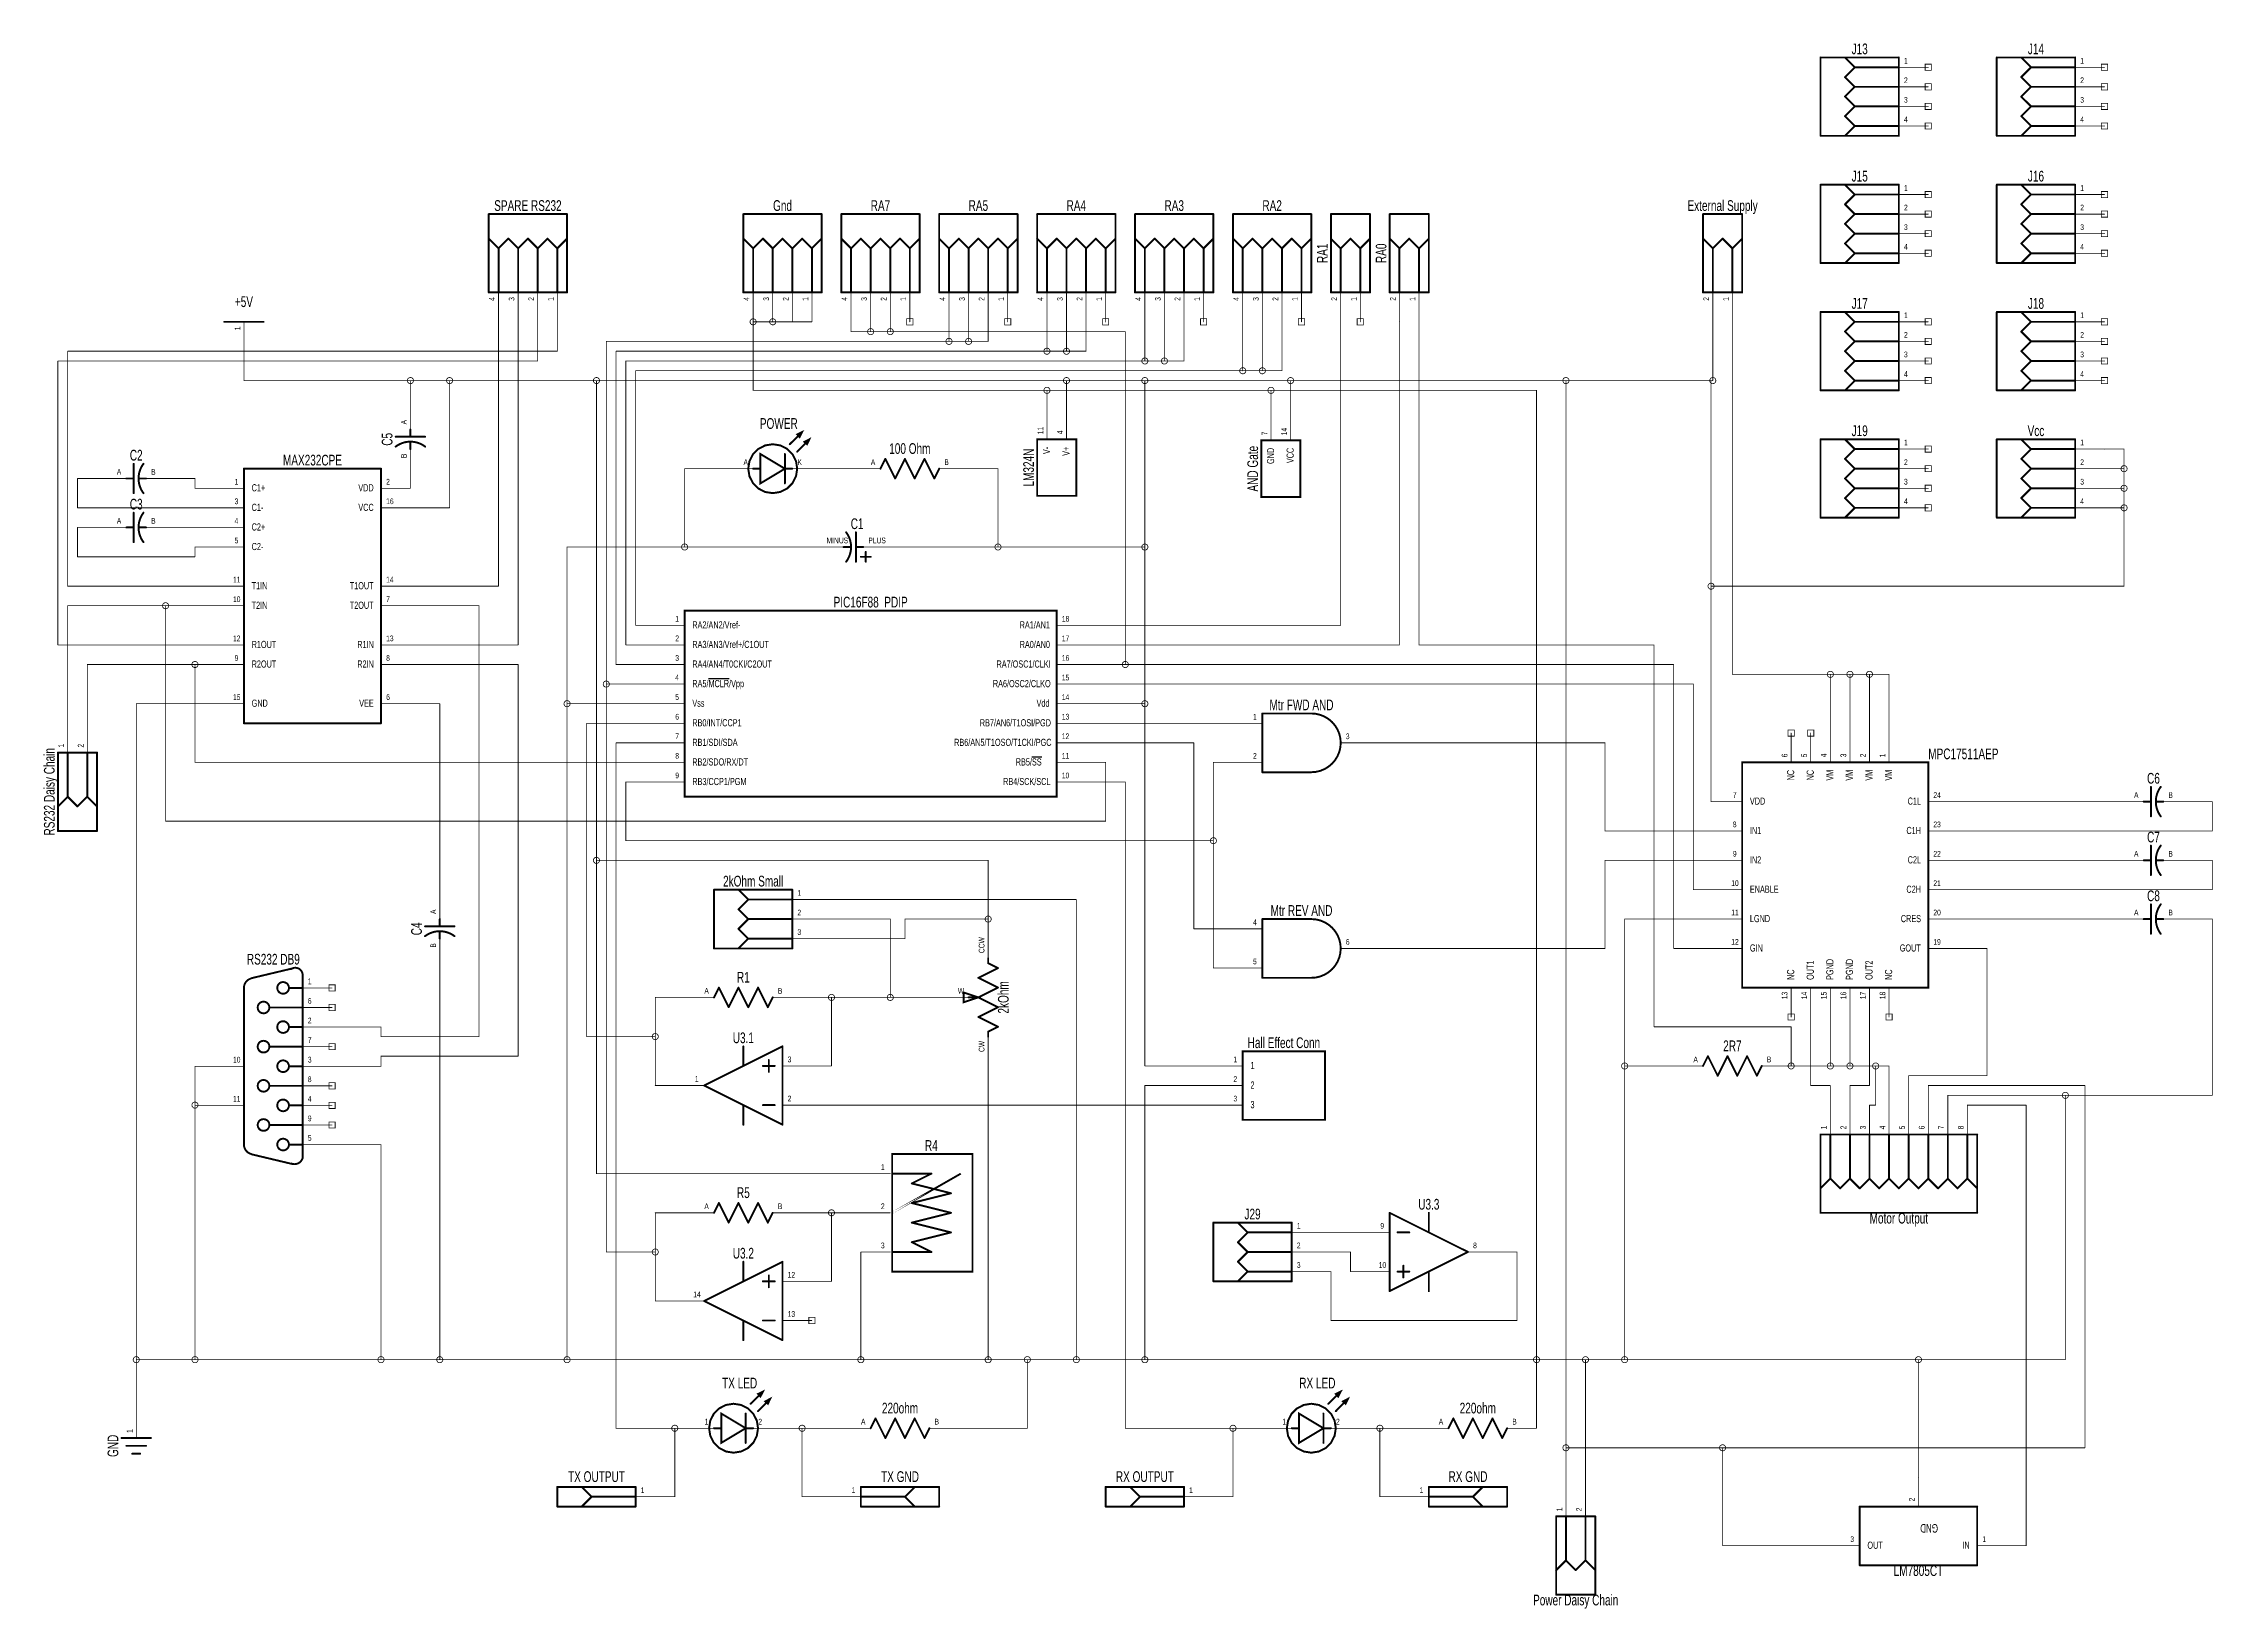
# Model space of a CAD drawing. Extents: x -0.1 to 11, y -0.1 to 7.9.
import ezdxf
from ezdxf.enums import TextEntityAlignment as Align

# ---------------------------------------------------------------- set-up
doc = ezdxf.new("R2010")
doc.units = 0
for name, color, linetype in [('Element', 253, 'CONTINUOUS'), ('Net', 50, 'CONTINUOUS'), ('Pin', 50, 'CONTINUOUS')]:
    doc.layers.add(name, color=color, linetype=linetype)

msp = doc.modelspace()

# ---------------------------------------------------------------- linework, layer by layer
at = {"layer": 'Element', "linetype": 'CONTINUOUS'}
for points, const_width in [([(9, 7.45), (9, 7.85)], 0.0098), ([(9, 7.85), (9.4, 7.85)], 0.0098), ([(9.125, 7.85), (9.175, 7.8)], 0.0098), ([(9.125, 7.75), (9.175, 7.8)], 0.0098), ([(9.125, 7.75), (9.175, 7.7)], 0.0098), ([(9.175, 7.8), (9.4, 7.8)], 0.0098), ([(9.4, 7.85), (9.4, 7.45)], 0.0098), ([(9.9, 7.45), (9.9, 7.85)], 0.0098), ([(9.9, 7.85), (10.3, 7.85)], 0.0098), ([(10.025, 7.85), (10.075, 7.8)], 0.0098), ([(10.025, 7.75), (10.075, 7.8)], 0.0098), ([(10.025, 7.75), (10.075, 7.7)], 0.0098), ([(10.075, 7.8), (10.3, 7.8)], 0.0098), ([(10.3, 7.85), (10.3, 7.45)], 0.0098), ([(9.125, 7.65), (9.175, 7.7)], 0.0098), ([(9.125, 7.65), (9.175, 7.6)], 0.0098), ([(9.175, 7.7), (9.4, 7.7)], 0.0098), ([(10.025, 7.65), (10.075, 7.7)], 0.0098), ([(10.025, 7.65), (10.075, 7.6)], 0.0098), ([(10.075, 7.7), (10.3, 7.7)], 0.0098), ([(9.125, 7.55), (9.175, 7.6)], 0.0098), ([(9.125, 7.55), (9.175, 7.5)], 0.0098), ([(9.175, 7.6), (9.4, 7.6)], 0.0098), ([(10.025, 7.55), (10.075, 7.6)], 0.0098), ([(10.025, 7.55), (10.075, 7.5)], 0.0098), ([(10.075, 7.6), (10.3, 7.6)], 0.0098), ([(9, 7.45), (9.4, 7.45)], 0.0098), ([(9.125, 7.45), (9.175, 7.5)], 0.0098), ([(9.175, 7.5), (9.4, 7.5)], 0.0098), ([(9.9, 7.45), (10.3, 7.45)], 0.0098), ([(10.025, 7.45), (10.075, 7.5)], 0.0098), ([(10.075, 7.5), (10.3, 7.5)], 0.0098), ([(9, 6.8), (9, 7.2)], 0.0098), ([(9, 7.2), (9.4, 7.2)], 0.0098), ([(9.125, 7.2), (9.175, 7.15)], 0.0098), ([(9.4, 7.2), (9.4, 6.8)], 0.0098), ([(9.9, 6.8), (9.9, 7.2)], 0.0098), ([(9.9, 7.2), (10.3, 7.2)], 0.0098), ([(10.025, 7.2), (10.075, 7.15)], 0.0098), ([(10.3, 7.2), (10.3, 6.8)], 0.0098), ([(9.125, 7.1), (9.175, 7.15)], 0.0098), ([(9.125, 7.1), (9.175, 7.05)], 0.0098), ([(9.175, 7.15), (9.4, 7.15)], 0.0098), ([(10.025, 7.1), (10.075, 7.15)], 0.0098), ([(10.025, 7.1), (10.075, 7.05)], 0.0098), ([(10.075, 7.15), (10.3, 7.15)], 0.0098), ([(2.2, 7.05), (2.2, 6.65)], 0.0098), ([(2.2, 7.05), (2.6, 7.05)], 0.0098), ([(2.6, 7.05), (2.6, 6.65)], 0.0098), ([(3.5, 7.05), (3.5, 6.65)], 0.0098), ([(3.5, 7.05), (3.9, 7.05)], 0.0098), ([(3.9, 7.05), (3.9, 6.65)], 0.0098), ([(4, 7.05), (4, 6.65)], 0.0098), ([(4, 7.05), (4.4, 7.05)], 0.0098), ([(4.4, 7.05), (4.4, 6.65)], 0.0098), ([(4.5, 7.05), (4.5, 6.65)], 0.0098), ([(4.5, 7.05), (4.9, 7.05)], 0.0098), ([(4.9, 7.05), (4.9, 6.65)], 0.0098), ([(5, 7.05), (5, 6.65)], 0.0098), ([(5, 7.05), (5.4, 7.05)], 0.0098), ([(5.4, 7.05), (5.4, 6.65)], 0.0098), ([(5.5, 7.05), (5.5, 6.65)], 0.0098), ([(5.5, 7.05), (5.9, 7.05)], 0.0098), ([(5.9, 7.05), (5.9, 6.65)], 0.0098), ([(6, 7.05), (6, 6.65)], 0.0098), ([(6, 7.05), (6.4, 7.05)], 0.0098), ([(6.4, 7.05), (6.4, 6.65)], 0.0098), ([(6.5, 7.05), (6.5, 6.65)], 0.0098), ([(6.5, 7.05), (6.7, 7.05)], 0.0098), ([(6.7, 7.05), (6.7, 6.65)], 0.0098), ([(6.8, 7.05), (6.8, 6.65)], 0.0098), ([(6.8, 7.05), (7, 7.05)], 0.0098), ([(7, 7.05), (7, 6.65)], 0.0098), ([(8.4, 7.05), (8.4, 6.65)], 0.0098), ([(8.4, 7.05), (8.6, 7.05)], 0.0098), ([(8.6, 7.05), (8.6, 6.65)], 0.0098), ([(9.125, 7), (9.175, 7.05)], 0.0098), ([(9.125, 7), (9.175, 6.95)], 0.0098), ([(9.175, 7.05), (9.4, 7.05)], 0.0098), ([(10.025, 7), (10.075, 7.05)], 0.0098), ([(10.025, 7), (10.075, 6.95)], 0.0098), ([(10.075, 7.05), (10.3, 7.05)], 0.0098), ([(2.2, 6.925), (2.25, 6.875)], 0.0098), ([(2.3, 6.925), (2.25, 6.875)], 0.0098), ([(2.25, 6.875), (2.25, 6.65)], 0.0098), ([(2.3, 6.925), (2.35, 6.875)], 0.0098), ([(2.4, 6.925), (2.35, 6.875)], 0.0098), ([(2.35, 6.875), (2.35, 6.65)], 0.0098), ([(2.4, 6.925), (2.45, 6.875)], 0.0098), ([(2.5, 6.925), (2.45, 6.875)], 0.0098), ([(2.45, 6.875), (2.45, 6.65)], 0.0098), ([(2.5, 6.925), (2.55, 6.875)], 0.0098), ([(2.6, 6.925), (2.55, 6.875)], 0.0098), ([(2.55, 6.875), (2.55, 6.65)], 0.0098), ([(3.5, 6.925), (3.55, 6.875)], 0.0098), ([(3.6, 6.925), (3.55, 6.875)], 0.0098), ([(3.55, 6.875), (3.55, 6.65)], 0.0098), ([(3.6, 6.925), (3.65, 6.875)], 0.0098), ([(3.7, 6.925), (3.65, 6.875)], 0.0098), ([(3.65, 6.875), (3.65, 6.65)], 0.0098), ([(3.7, 6.925), (3.75, 6.875)], 0.0098), ([(3.8, 6.925), (3.75, 6.875)], 0.0098), ([(3.75, 6.875), (3.75, 6.65)], 0.0098), ([(3.8, 6.925), (3.85, 6.875)], 0.0098), ([(3.9, 6.925), (3.85, 6.875)], 0.0098), ([(3.85, 6.875), (3.85, 6.65)], 0.0098), ([(4, 6.925), (4.05, 6.875)], 0.0098), ([(4.1, 6.925), (4.05, 6.875)], 0.0098), ([(4.05, 6.875), (4.05, 6.65)], 0.0098), ([(4.1, 6.925), (4.15, 6.875)], 0.0098), ([(4.2, 6.925), (4.15, 6.875)], 0.0098), ([(4.15, 6.875), (4.15, 6.65)], 0.0098), ([(4.2, 6.925), (4.25, 6.875)], 0.0098), ([(4.3, 6.925), (4.25, 6.875)], 0.0098), ([(4.25, 6.875), (4.25, 6.65)], 0.0098), ([(4.3, 6.925), (4.35, 6.875)], 0.0098), ([(4.4, 6.925), (4.35, 6.875)], 0.0098), ([(4.35, 6.875), (4.35, 6.65)], 0.0098), ([(4.5, 6.925), (4.55, 6.875)], 0.0098), ([(4.6, 6.925), (4.55, 6.875)], 0.0098), ([(4.55, 6.875), (4.55, 6.65)], 0.0098), ([(4.6, 6.925), (4.65, 6.875)], 0.0098), ([(4.7, 6.925), (4.65, 6.875)], 0.0098), ([(4.65, 6.875), (4.65, 6.65)], 0.0098), ([(4.7, 6.925), (4.75, 6.875)], 0.0098), ([(4.8, 6.925), (4.75, 6.875)], 0.0098), ([(4.75, 6.875), (4.75, 6.65)], 0.0098), ([(4.8, 6.925), (4.85, 6.875)], 0.0098), ([(4.9, 6.925), (4.85, 6.875)], 0.0098), ([(4.85, 6.875), (4.85, 6.65)], 0.0098), ([(5, 6.925), (5.05, 6.875)], 0.0098), ([(5.1, 6.925), (5.05, 6.875)], 0.0098), ([(5.05, 6.875), (5.05, 6.65)], 0.0098), ([(5.1, 6.925), (5.15, 6.875)], 0.0098), ([(5.2, 6.925), (5.15, 6.875)], 0.0098), ([(5.15, 6.875), (5.15, 6.65)], 0.0098), ([(5.2, 6.925), (5.25, 6.875)], 0.0098), ([(5.3, 6.925), (5.25, 6.875)], 0.0098), ([(5.25, 6.875), (5.25, 6.65)], 0.0098), ([(5.3, 6.925), (5.35, 6.875)], 0.0098), ([(5.4, 6.925), (5.35, 6.875)], 0.0098), ([(5.35, 6.875), (5.35, 6.65)], 0.0098), ([(5.5, 6.925), (5.55, 6.875)], 0.0098), ([(5.6, 6.925), (5.55, 6.875)], 0.0098), ([(5.55, 6.875), (5.55, 6.65)], 0.0098), ([(5.6, 6.925), (5.65, 6.875)], 0.0098), ([(5.7, 6.925), (5.65, 6.875)], 0.0098), ([(5.65, 6.875), (5.65, 6.65)], 0.0098), ([(5.7, 6.925), (5.75, 6.875)], 0.0098), ([(5.8, 6.925), (5.75, 6.875)], 0.0098), ([(5.75, 6.875), (5.75, 6.65)], 0.0098), ([(5.8, 6.925), (5.85, 6.875)], 0.0098), ([(5.9, 6.925), (5.85, 6.875)], 0.0098), ([(5.85, 6.875), (5.85, 6.65)], 0.0098), ([(6, 6.925), (6.05, 6.875)], 0.0098), ([(6.1, 6.925), (6.05, 6.875)], 0.0098), ([(6.05, 6.875), (6.05, 6.65)], 0.0098), ([(6.1, 6.925), (6.15, 6.875)], 0.0098), ([(6.2, 6.925), (6.15, 6.875)], 0.0098), ([(6.15, 6.875), (6.15, 6.65)], 0.0098), ([(6.2, 6.925), (6.25, 6.875)], 0.0098), ([(6.3, 6.925), (6.25, 6.875)], 0.0098), ([(6.25, 6.875), (6.25, 6.65)], 0.0098), ([(6.3, 6.925), (6.35, 6.875)], 0.0098), ([(6.4, 6.925), (6.35, 6.875)], 0.0098), ([(6.35, 6.875), (6.35, 6.65)], 0.0098), ([(6.5, 6.925), (6.55, 6.875)], 0.0098), ([(6.6, 6.925), (6.55, 6.875)], 0.0098), ([(6.55, 6.875), (6.55, 6.65)], 0.0098), ([(6.6, 6.925), (6.65, 6.875)], 0.0098), ([(6.7, 6.925), (6.65, 6.875)], 0.0098), ([(6.65, 6.875), (6.65, 6.65)], 0.0098), ([(6.8, 6.925), (6.85, 6.875)], 0.0098), ([(6.9, 6.925), (6.85, 6.875)], 0.0098), ([(6.85, 6.875), (6.85, 6.65)], 0.0098), ([(6.9, 6.925), (6.95, 6.875)], 0.0098), ([(7, 6.925), (6.95, 6.875)], 0.0098), ([(6.95, 6.875), (6.95, 6.65)], 0.0098), ([(8.4, 6.925), (8.45, 6.875)], 0.0098), ([(8.5, 6.925), (8.45, 6.875)], 0.0098), ([(8.45, 6.875), (8.45, 6.65)], 0.0098), ([(8.5, 6.925), (8.55, 6.875)], 0.0098), ([(8.6, 6.925), (8.55, 6.875)], 0.0098), ([(8.55, 6.875), (8.55, 6.65)], 0.0098), ([(9.125, 6.9), (9.175, 6.95)], 0.0098), ([(9.125, 6.9), (9.175, 6.85)], 0.0098), ([(9.175, 6.95), (9.4, 6.95)], 0.0098), ([(10.025, 6.9), (10.075, 6.95)], 0.0098), ([(10.025, 6.9), (10.075, 6.85)], 0.0098), ([(10.075, 6.95), (10.3, 6.95)], 0.0098), ([(9, 6.8), (9.4, 6.8)], 0.0098), ([(9.125, 6.8), (9.175, 6.85)], 0.0098), ([(9.175, 6.85), (9.4, 6.85)], 0.0098), ([(9.9, 6.8), (10.3, 6.8)], 0.0098), ([(10.025, 6.8), (10.075, 6.85)], 0.0098), ([(10.075, 6.85), (10.3, 6.85)], 0.0098), ([(2.6, 6.65), (2.2, 6.65)], 0.0098), ([(3.9, 6.65), (3.5, 6.65)], 0.0098), ([(4.4, 6.65), (4, 6.65)], 0.0098), ([(4.9, 6.65), (4.5, 6.65)], 0.0098), ([(5.4, 6.65), (5, 6.65)], 0.0098), ([(5.9, 6.65), (5.5, 6.65)], 0.0098), ([(6.4, 6.65), (6, 6.65)], 0.0098), ([(6.7, 6.65), (6.5, 6.65)], 0.0098), ([(7, 6.65), (6.8, 6.65)], 0.0098), ([(8.6, 6.65), (8.4, 6.65)], 0.0098), ([(9, 6.15), (9, 6.55)], 0.0098), ([(9, 6.55), (9.4, 6.55)], 0.0098), ([(9.125, 6.55), (9.175, 6.5)], 0.0098), ([(9.4, 6.55), (9.4, 6.15)], 0.0098), ([(9.9, 6.15), (9.9, 6.55)], 0.0098), ([(9.9, 6.55), (10.3, 6.55)], 0.0098), ([(10.025, 6.55), (10.075, 6.5)], 0.0098), ([(10.3, 6.55), (10.3, 6.15)], 0.0098), ([(0.85, 6.5), (1.05, 6.5)], 0.0098), ([(9.125, 6.45), (9.175, 6.5)], 0.0098), ([(9.125, 6.45), (9.175, 6.4)], 0.0098), ([(9.175, 6.5), (9.4, 6.5)], 0.0098), ([(10.025, 6.45), (10.075, 6.5)], 0.0098), ([(10.025, 6.45), (10.075, 6.4)], 0.0098), ([(10.075, 6.5), (10.3, 6.5)], 0.0098), ([(9.125, 6.35), (9.175, 6.4)], 0.0098), ([(9.125, 6.35), (9.175, 6.3)], 0.0098), ([(9.175, 6.4), (9.4, 6.4)], 0.0098), ([(10.025, 6.35), (10.075, 6.4)], 0.0098), ([(10.025, 6.35), (10.075, 6.3)], 0.0098), ([(10.075, 6.4), (10.3, 6.4)], 0.0098), ([(9.125, 6.25), (9.175, 6.3)], 0.0098), ([(9.125, 6.25), (9.175, 6.2)], 0.0098), ([(9.125, 6.15), (9.175, 6.2)], 0.0098), ([(9.175, 6.3), (9.4, 6.3)], 0.0098), ([(9.175, 6.2), (9.4, 6.2)], 0.0098), ([(10.025, 6.25), (10.075, 6.3)], 0.0098), ([(10.025, 6.25), (10.075, 6.2)], 0.0098), ([(10.025, 6.15), (10.075, 6.2)], 0.0098), ([(10.075, 6.3), (10.3, 6.3)], 0.0098), ([(10.075, 6.2), (10.3, 6.2)], 0.0098), ([(9, 6.15), (9.4, 6.15)], 0.0098), ([(9.9, 6.15), (10.3, 6.15)], 0.0098), ([(1.8752, 5.8628), (1.8686, 5.8675), (1.8617, 5.8717), (1.8546, 5.8755), (1.8472, 5.8787), (1.8397, 5.8815), (1.8319, 5.8839), (1.8241, 5.8857), (1.8161, 5.887), (1.8081, 5.8877), (1.8, 5.888), (1.7919, 5.8877), (1.7839, 5.887), (1.7759, 5.8857), (1.7681, 5.8839), (1.7603, 5.8815), (1.7528, 5.8787), (1.7454, 5.8754), (1.7383, 5.8717), (1.7314, 5.8675), (1.7248, 5.8628)], 0.01), ([(1.725, 5.913), (1.875, 5.913)], 0.0098), ([(1.8, 5.95), (1.8, 5.913)], 0.0098), ([(1.8, 5.888), (1.8, 5.85)], 0.0098), ([(3.525, 5.75), (3.5311, 5.7114), (3.5489, 5.6765), (3.5765, 5.6489), (3.6114, 5.6311), (3.65, 5.625), (3.6886, 5.6311), (3.7235, 5.6489), (3.7511, 5.6765), (3.7689, 5.7114), (3.775, 5.75), (3.7689, 5.7886), (3.7511, 5.8235), (3.7235, 5.8511), (3.6886, 5.8689), (3.65, 5.875), (3.6114, 5.8689), (3.5765, 5.8511), (3.5489, 5.8235), (3.5311, 5.7886), (3.525, 5.75)], 0.01), ([(3.737, 5.875), (3.8, 5.937)], 0.0098), ([(3.775, 5.925), (3.787, 5.912), (3.8, 5.937), (3.775, 5.925)], 0.0098), ([(3.775, 5.837), (3.837, 5.9)], 0.0098), ([(3.812, 5.887), (3.825, 5.875), (3.837, 5.9), (3.812, 5.887)], 0.0098), ([(5, 5.9), (5.2, 5.9), (5.2, 5.6113), (5, 5.6113), (5, 5.9)], 0.0098), ([(6.1444, 5.8944), (6.3444, 5.8944), (6.3444, 5.6056), (6.1444, 5.6056), (6.1444, 5.8944)], 0.0098), ([(9, 5.5), (9, 5.9)], 0.0098), ([(9, 5.9), (9.4, 5.9)], 0.0098), ([(9.125, 5.9), (9.175, 5.85)], 0.0098), ([(9.4, 5.9), (9.4, 5.5)], 0.0098), ([(9.9, 5.5), (9.9, 5.9)], 0.0098), ([(9.9, 5.9), (10.3, 5.9)], 0.0098), ([(10.025, 5.9), (10.075, 5.85)], 0.0098), ([(10.3, 5.9), (10.3, 5.5)], 0.0098), ([(0.387, 5.625), (0.387, 5.775)], 0.0098), ([(0.4372, 5.7752), (0.4325, 5.7686), (0.4283, 5.7617), (0.4245, 5.7546), (0.4213, 5.7472), (0.4185, 5.7397), (0.4161, 5.7319), (0.4143, 5.7241), (0.413, 5.7161), (0.4123, 5.7081), (0.412, 5.7), (0.4123, 5.6919), (0.413, 5.6839), (0.4143, 5.6759), (0.4161, 5.6681), (0.4185, 5.6603), (0.4213, 5.6528), (0.4246, 5.6454), (0.4283, 5.6383), (0.4325, 5.6314), (0.4372, 5.6248)], 0.01), ([(3.712, 5.75), (3.587, 5.825), (3.587, 5.675), (3.712, 5.75)], 0.0098), ([(3.712, 5.675), (3.712, 5.825)], 0.0098), ([(4.2, 5.75), (4.225, 5.8)], 0.0098), ([(4.225, 5.8), (4.275, 5.7)], 0.0098), ([(4.275, 5.7), (4.325, 5.8)], 0.0098), ([(4.325, 5.8), (4.375, 5.7)], 0.0098), ([(4.375, 5.7), (4.425, 5.8)], 0.0098), ([(4.425, 5.8), (4.475, 5.7)], 0.0098), ([(9.125, 5.8), (9.175, 5.85)], 0.0098), ([(9.125, 5.8), (9.175, 5.75)], 0.0098), ([(9.175, 5.85), (9.4, 5.85)], 0.0098), ([(10.025, 5.8), (10.075, 5.85)], 0.0098), ([(10.025, 5.8), (10.075, 5.75)], 0.0098), ([(10.075, 5.85), (10.3, 5.85)], 0.0098), ([(0.35, 5.7), (0.387, 5.7)], 0.0098), ([(0.412, 5.7), (0.45, 5.7)], 0.0098), ([(0.95, 4.45), (0.95, 5.75)], 0.0098), ([(0.95, 5.75), (1.65, 5.75)], 0.0098), ([(1.65, 5.75), (1.65, 4.45)], 0.0098), ([(3.55, 5.75), (3.587, 5.75)], 0.0098), ([(3.712, 5.75), (3.75, 5.75)], 0.0098), ([(4.475, 5.7), (4.5, 5.75)], 0.0098), ([(9.125, 5.7), (9.175, 5.75)], 0.0098), ([(9.125, 5.7), (9.175, 5.65)], 0.0098), ([(9.125, 5.6), (9.175, 5.65)], 0.0098), ([(9.175, 5.75), (9.4, 5.75)], 0.0098), ([(9.175, 5.65), (9.4, 5.65)], 0.0098), ([(10.025, 5.7), (10.075, 5.75)], 0.0098), ([(10.025, 5.7), (10.075, 5.65)], 0.0098), ([(10.025, 5.6), (10.075, 5.65)], 0.0098), ([(10.075, 5.75), (10.3, 5.75)], 0.0098), ([(10.075, 5.65), (10.3, 5.65)], 0.0098), ([(9.125, 5.6), (9.175, 5.55)], 0.0098), ([(9.125, 5.5), (9.175, 5.55)], 0.0098), ([(9.175, 5.55), (9.4, 5.55)], 0.0098), ([(10.025, 5.6), (10.075, 5.55)], 0.0098), ([(10.025, 5.5), (10.075, 5.55)], 0.0098), ([(10.075, 5.55), (10.3, 5.55)], 0.0098), ([(0.35, 5.45), (0.387, 5.45)], 0.0098), ([(0.387, 5.375), (0.387, 5.525)], 0.0098), ([(0.4372, 5.5252), (0.4325, 5.5186), (0.4283, 5.5117), (0.4245, 5.5046), (0.4213, 5.4972), (0.4185, 5.4897), (0.4161, 5.4819), (0.4143, 5.4741), (0.413, 5.4661), (0.4123, 5.4581), (0.412, 5.45), (0.4123, 5.4419), (0.413, 5.4339), (0.4143, 5.4259), (0.4161, 5.4181), (0.4185, 5.4103), (0.4213, 5.4028), (0.4246, 5.3954), (0.4283, 5.3883), (0.4325, 5.3814), (0.4372, 5.3748)], 0.01), ([(0.412, 5.45), (0.45, 5.45)], 0.0098), ([(4.0248, 5.2748), (4.0295, 5.2814), (4.0337, 5.2883), (4.0374, 5.2954), (4.0407, 5.3028), (4.0435, 5.3103), (4.0458, 5.3181), (4.0476, 5.3259), (4.0489, 5.3339), (4.0497, 5.3419), (4.05, 5.35), (4.0497, 5.3581), (4.0489, 5.3661), (4.0476, 5.3741), (4.0458, 5.3819), (4.0435, 5.3897), (4.0407, 5.3972), (4.0374, 5.4046), (4.0337, 5.4117), (4.0295, 5.4186), (4.0248, 5.4252)], 0.01), ([(4.075, 5.425), (4.075, 5.275)], 0.0098), ([(9, 5.5), (9.4, 5.5)], 0.0098), ([(9.9, 5.5), (10.3, 5.5)], 0.0098), ([(4.05, 5.35), (4.012, 5.35)], 0.0098), ([(4.112, 5.35), (4.075, 5.35)], 0.0098), ([(4.125, 5.325), (4.125, 5.275)], 0.0098), ([(4.15, 5.3), (4.1, 5.3)], 0.0098), ([(3.2, 5.025), (5.1, 5.025), (5.1, 4.075), (3.2, 4.075), (3.2, 5.025)], 0.0098), ([(0.95, 4.45), (1.65, 4.45)], 0.0098), ([(6.15, 4.5), (6.4, 4.5)], 0.0098), ([(6.15, 4.5), (6.15, 4.2)], 0.0098), ([(6.4, 4.2), (6.4235, 4.2018), (6.4464, 4.2073), (6.4681, 4.2163), (6.4882, 4.2286), (6.5061, 4.2439), (6.5214, 4.2618), (6.5337, 4.2819), (6.5427, 4.3036), (6.5482, 4.3265), (6.55, 4.35), (6.5482, 4.3735), (6.5427, 4.3964), (6.5337, 4.4181), (6.5214, 4.4382), (6.5061, 4.4561), (6.4882, 4.4714), (6.4681, 4.4837), (6.4464, 4.4927), (6.4235, 4.4982), (6.4, 4.5)], 0.0098), ([(0, 3.9), (0, 4.3)], 0.0098), ([(0, 4.3), (0.2, 4.3)], 0.0098), ([(0.05, 4.075), (0.05, 4.3)], 0.0098), ([(0.15, 4.075), (0.15, 4.3)], 0.0098), ([(0.2, 3.9), (0.2, 4.3)], 0.0098), ([(8.6, 4.25), (9.55, 4.25), (9.55, 3.1), (8.6, 3.1), (8.6, 4.25)], 0.0098), ([(6.15, 4.2), (6.4, 4.2)], 0.0098), ([(10.687, 3.975), (10.687, 4.125)], 0.0098), ([(10.7372, 4.1252), (10.7325, 4.1186), (10.7283, 4.1117), (10.7245, 4.1046), (10.7213, 4.0972), (10.7185, 4.0897), (10.7161, 4.0819), (10.7143, 4.0741), (10.713, 4.0661), (10.7123, 4.0581), (10.712, 4.05), (10.7123, 4.0419), (10.713, 4.0339), (10.7143, 4.0259), (10.7161, 4.0181), (10.7185, 4.0103), (10.7213, 4.0028), (10.7246, 3.9954), (10.7283, 3.9883), (10.7325, 3.9814), (10.7372, 3.9748)], 0.01), ([(0, 4.025), (0.05, 4.075)], 0.0098), ([(0.1, 4.025), (0.05, 4.075)], 0.0098), ([(0.1, 4.025), (0.15, 4.075)], 0.0098), ([(0.2, 4.025), (0.15, 4.075)], 0.0098), ([(10.65, 4.05), (10.687, 4.05)], 0.0098), ([(10.712, 4.05), (10.75, 4.05)], 0.0098), ([(0.2, 3.9), (0, 3.9)], 0.0098), ([(10.687, 3.675), (10.687, 3.825)], 0.0098), ([(10.7372, 3.8252), (10.7325, 3.8186), (10.7283, 3.8117), (10.7245, 3.8046), (10.7213, 3.7972), (10.7185, 3.7897), (10.7161, 3.7819), (10.7143, 3.7741), (10.713, 3.7661), (10.7123, 3.7581), (10.712, 3.75), (10.7123, 3.7419), (10.713, 3.7339), (10.7143, 3.7259), (10.7161, 3.7181), (10.7185, 3.7103), (10.7213, 3.7028), (10.7246, 3.6954), (10.7283, 3.6883), (10.7325, 3.6814), (10.7372, 3.6748)], 0.01), ([(10.65, 3.75), (10.687, 3.75)], 0.0098), ([(10.712, 3.75), (10.75, 3.75)], 0.0098), ([(3.35, 3.3), (3.35, 3.6)], 0.0098), ([(3.35, 3.6), (3.75, 3.6)], 0.0098), ([(3.475, 3.6), (3.525, 3.55)], 0.0098), ([(3.475, 3.5), (3.525, 3.55)], 0.0098), ([(3.525, 3.55), (3.75, 3.55)], 0.0098), ([(3.75, 3.6), (3.75, 3.3)], 0.0098), ([(1.95, 3.45), (1.95, 3.413)], 0.0098), ([(3.475, 3.5), (3.525, 3.45)], 0.0098), ([(3.475, 3.4), (3.525, 3.45)], 0.0098), ([(3.525, 3.45), (3.75, 3.45)], 0.0098), ([(6.15, 3.45), (6.4, 3.45)], 0.0098), ([(6.15, 3.45), (6.15, 3.15)], 0.0098), ([(6.4, 3.15), (6.4235, 3.1518), (6.4464, 3.1573), (6.4681, 3.1663), (6.4882, 3.1786), (6.5061, 3.1939), (6.5214, 3.2118), (6.5337, 3.2319), (6.5427, 3.2536), (6.5482, 3.2765), (6.55, 3.3), (6.5482, 3.3235), (6.5427, 3.3464), (6.5337, 3.3681), (6.5214, 3.3882), (6.5061, 3.4061), (6.4882, 3.4214), (6.4681, 3.4337), (6.4464, 3.4427), (6.4235, 3.4482), (6.4, 3.45)], 0.0098), ([(10.65, 3.45), (10.687, 3.45)], 0.0098), ([(10.687, 3.375), (10.687, 3.525)], 0.0098), ([(10.7372, 3.5252), (10.7325, 3.5186), (10.7283, 3.5117), (10.7245, 3.5046), (10.7213, 3.4972), (10.7185, 3.4897), (10.7161, 3.4819), (10.7143, 3.4741), (10.713, 3.4661), (10.7123, 3.4581), (10.712, 3.45), (10.7123, 3.4419), (10.713, 3.4339), (10.7143, 3.4259), (10.7161, 3.4181), (10.7185, 3.4103), (10.7213, 3.4028), (10.7246, 3.3954), (10.7283, 3.3883), (10.7325, 3.3814), (10.7372, 3.3748)], 0.01), ([(10.712, 3.45), (10.75, 3.45)], 0.0098), ([(2.0252, 3.3628), (2.0186, 3.3675), (2.0117, 3.3717), (2.0046, 3.3755), (1.9972, 3.3787), (1.9897, 3.3815), (1.9819, 3.3839), (1.9741, 3.3857), (1.9661, 3.387), (1.9581, 3.3877), (1.95, 3.388), (1.9419, 3.3877), (1.9339, 3.387), (1.9259, 3.3857), (1.9181, 3.3839), (1.9103, 3.3815), (1.9028, 3.3787), (1.8954, 3.3754), (1.8883, 3.3717), (1.8814, 3.3675), (1.8748, 3.3628)], 0.01), ([(1.875, 3.413), (2.025, 3.413)], 0.0098), ([(1.95, 3.388), (1.95, 3.35)], 0.0098), ([(3.475, 3.4), (3.525, 3.35)], 0.0098), ([(3.475, 3.3), (3.525, 3.35)], 0.0098), ([(3.525, 3.35), (3.75, 3.35)], 0.0098), ([(3.35, 3.3), (3.75, 3.3)], 0.0098), ([(4.75, 3.225), (4.75, 3.25)], 0.0098), ([(4.8, 3.2), (4.75, 3.225)], 0.0098), ([(0.9871, 3.1469), (0.9839, 3.1459), (0.9809, 3.1448), (0.9779, 3.1434), (0.975, 3.1419), (0.9722, 3.1402), (0.9696, 3.1383), (0.967, 3.1362), (0.9646, 3.134), (0.9624, 3.1316), (0.9603, 3.129), (0.9584, 3.1264), (0.9567, 3.1236), (0.9552, 3.1207), (0.9538, 3.1177), (0.9527, 3.1147), (0.9517, 3.1115), (0.951, 3.1084), (0.9504, 3.1051), (0.9501, 3.1019), (0.95, 3.0986)], 0.0098), ([(0.95, 3.0986), (0.95, 2.2986)], 0.0098), ([(0.99, 3.1486), (1.2, 3.1986)], 0.0098), ([(1.15, 3.0686), (1.1593, 3.0701), (1.1676, 3.0743), (1.1743, 3.081), (1.1785, 3.0893), (1.18, 3.0986), (1.1785, 3.1079), (1.1743, 3.1162), (1.1676, 3.1229), (1.1593, 3.1271), (1.15, 3.1286), (1.1407, 3.1271), (1.1324, 3.1229), (1.1257, 3.1162), (1.1215, 3.1079), (1.12, 3.0986), (1.1215, 3.0893), (1.1257, 3.081), (1.1324, 3.0743), (1.1407, 3.0701), (1.15, 3.0686)], 0.0098), ([(1.18, 3.0986), (1.25, 3.0986)], 0.0098), ([(1.2498, 3.166), (1.2494, 3.1699), (1.2485, 3.1738), (1.2473, 3.1775), (1.2456, 3.1811), (1.2436, 3.1845), (1.2412, 3.1877), (1.2386, 3.1906), (1.2356, 3.1932), (1.2324, 3.1955), (1.2289, 3.1975), (1.2253, 3.199), (1.2215, 3.2002), (1.2177, 3.201), (1.2137, 3.2014), (1.2098, 3.2013), (1.2058, 3.2009), (1.202, 3.2), (1.1982, 3.1988), (1.1946, 3.1971), (1.1912, 3.1951)], 0.0098), ([(1.25, 3.1686), (1.25, 3.0986)], 0.0098), ([(1.25, 2.2986), (1.25, 3.0986)], 0.0098), ([(3.35, 3.05), (3.375, 3.1)], 0.0098), ([(3.375, 3.1), (3.425, 3)], 0.0098), ([(3.425, 3), (3.475, 3.1)], 0.0098), ([(3.475, 3.1), (3.525, 3)], 0.0098), ([(3.525, 3), (3.575, 3.1)], 0.0098), ([(3.575, 3.1), (3.625, 3)], 0.0098), ([(4.7, 3.15), (4.8, 3.2)], 0.0098), ([(4.8, 3.1), (4.7, 3.15)], 0.0098), ([(4.7, 3.05), (4.8, 3.1)], 0.0098), ([(6.15, 3.15), (6.4, 3.15)], 0.0098), ([(1.05, 2.9686), (1.0593, 2.9701), (1.0676, 2.9743), (1.0743, 2.981), (1.0785, 2.9893), (1.08, 2.9986), (1.0785, 3.0079), (1.0743, 3.0162), (1.0676, 3.0229), (1.0593, 3.0271), (1.05, 3.0286), (1.0407, 3.0271), (1.0324, 3.0229), (1.0257, 3.0162), (1.0215, 3.0079), (1.02, 2.9986), (1.0215, 2.9893), (1.0257, 2.981), (1.0324, 2.9743), (1.0407, 2.9701), (1.05, 2.9686)], 0.0098), ([(1.25, 2.9986), (1.08, 2.9986)], 0.0098), ([(3.625, 3), (3.65, 3.05)], 0.0098), ([(4.7, 3.05), (4.625, 3.025), (4.625, 3.075), (4.7, 3.05)], 0.0098), ([(4.7, 3.05), (4.65, 3.05)], 0.0098), ([(4.8, 3), (4.7, 3.05)], 0.0098), ([(4.7, 2.95), (4.8, 3)], 0.0098), ([(1.15, 2.8686), (1.1593, 2.8701), (1.1676, 2.8743), (1.1743, 2.881), (1.1785, 2.8893), (1.18, 2.8986), (1.1785, 2.9079), (1.1743, 2.9162), (1.1676, 2.9229), (1.1593, 2.9271), (1.15, 2.9286), (1.1407, 2.9271), (1.1324, 2.9229), (1.1257, 2.9162), (1.1215, 2.9079), (1.12, 2.8986), (1.1215, 2.8893), (1.1257, 2.881), (1.1324, 2.8743), (1.1407, 2.8701), (1.15, 2.8686)], 0.0098), ([(1.18, 2.8986), (1.25, 2.8986)], 0.0098), ([(4.8, 2.9), (4.7, 2.95)], 0.0098), ([(4.75, 2.875), (4.8, 2.9)], 0.0098), ([(4.75, 2.85), (4.75, 2.875)], 0.0098), ([(1.05, 2.7686), (1.0593, 2.7701), (1.0676, 2.7743), (1.0743, 2.781), (1.0785, 2.7893), (1.08, 2.7986), (1.0785, 2.8079), (1.0743, 2.8162), (1.0676, 2.8229), (1.0593, 2.8271), (1.05, 2.8286), (1.0407, 2.8271), (1.0324, 2.8229), (1.0257, 2.8162), (1.0215, 2.8079), (1.02, 2.7986), (1.0215, 2.7893), (1.0257, 2.781), (1.0324, 2.7743), (1.0407, 2.7701), (1.05, 2.7686)], 0.0098), ([(1.25, 2.7986), (1.08, 2.7986)], 0.0098), ([(3.7, 2.8), (3.3, 2.6)], 0.0098), ([(3.5, 2.7), (3.5, 2.8)], 0.0098), ([(3.7, 2.4), (3.7, 2.8)], 0.0098), ([(6.05, 2.775), (6.47, 2.775), (6.47, 2.425), (6.05, 2.425), (6.05, 2.775)], 0.0098), ([(1.15, 2.6686), (1.1593, 2.6701), (1.1676, 2.6743), (1.1743, 2.681), (1.1785, 2.6893), (1.18, 2.6986), (1.1785, 2.7079), (1.1743, 2.7162), (1.1676, 2.7229), (1.1593, 2.7271), (1.15, 2.7286), (1.1407, 2.7271), (1.1324, 2.7229), (1.1257, 2.7162), (1.1215, 2.7079), (1.12, 2.6986), (1.1215, 2.6893), (1.1257, 2.681), (1.1324, 2.6743), (1.1407, 2.6701), (1.15, 2.6686)], 0.0098), ([(1.18, 2.6986), (1.25, 2.6986)], 0.0098), ([(3.66, 2.7), (3.6, 2.7)], 0.0098), ([(3.63, 2.67), (3.63, 2.73)], 0.0098), ([(8.4, 2.7), (8.425, 2.75)], 0.0098), ([(8.425, 2.75), (8.475, 2.65)], 0.0098), ([(8.475, 2.65), (8.525, 2.75)], 0.0098), ([(8.525, 2.75), (8.575, 2.65)], 0.0098), ([(8.575, 2.65), (8.625, 2.75)], 0.0098), ([(8.625, 2.75), (8.675, 2.65)], 0.0098), ([(8.675, 2.65), (8.7, 2.7)], 0.0098), ([(1.05, 2.5686), (1.0593, 2.5701), (1.0676, 2.5743), (1.0743, 2.581), (1.0785, 2.5893), (1.08, 2.5986), (1.0785, 2.6079), (1.0743, 2.6162), (1.0676, 2.6229), (1.0593, 2.6271), (1.05, 2.6286), (1.0407, 2.6271), (1.0324, 2.6229), (1.0257, 2.6162), (1.0215, 2.6079), (1.02, 2.5986), (1.0215, 2.5893), (1.0257, 2.581), (1.0324, 2.5743), (1.0407, 2.5701), (1.05, 2.5686)], 0.0098), ([(1.25, 2.5986), (1.08, 2.5986)], 0.0098), ([(3.7, 2.4), (3.3, 2.6)], 0.0098), ([(1.15, 2.4686), (1.1593, 2.4701), (1.1676, 2.4743), (1.1743, 2.481), (1.1785, 2.4893), (1.18, 2.4986), (1.1785, 2.5079), (1.1743, 2.5162), (1.1676, 2.5229), (1.1593, 2.5271), (1.15, 2.5286), (1.1407, 2.5271), (1.1324, 2.5229), (1.1257, 2.5162), (1.1215, 2.5079), (1.12, 2.4986), (1.1215, 2.4893), (1.1257, 2.481), (1.1324, 2.4743), (1.1407, 2.4701), (1.15, 2.4686)], 0.0098), ([(1.18, 2.4986), (1.25, 2.4986)], 0.0098), ([(3.5, 2.4), (3.5, 2.5)], 0.0098), ([(3.66, 2.5), (3.6, 2.5)], 0.0098), ([(1.05, 2.3686), (1.0593, 2.3701), (1.0676, 2.3743), (1.0743, 2.381), (1.0785, 2.3893), (1.08, 2.3986), (1.0785, 2.4079), (1.0743, 2.4162), (1.0676, 2.4229), (1.0593, 2.4271), (1.05, 2.4286), (1.0407, 2.4271), (1.0324, 2.4229), (1.0257, 2.4162), (1.0215, 2.4079), (1.02, 2.3986), (1.0215, 2.3893), (1.0257, 2.381), (1.0324, 2.3743), (1.0407, 2.3701), (1.05, 2.3686)], 0.0098), ([(1.25, 2.3986), (1.08, 2.3986)], 0.0098), ([(1.15, 2.2686), (1.1593, 2.2701), (1.1676, 2.2743), (1.1743, 2.281), (1.1785, 2.2893), (1.18, 2.2986), (1.1785, 2.3079), (1.1743, 2.3162), (1.1676, 2.3229), (1.1593, 2.3271), (1.15, 2.3286), (1.1407, 2.3271), (1.1324, 2.3229), (1.1257, 2.3162), (1.1215, 2.3079), (1.12, 2.2986), (1.1215, 2.2893), (1.1257, 2.281), (1.1324, 2.2743), (1.1407, 2.2701), (1.15, 2.2686)], 0.0098), ([(9, 1.95), (9, 2.35)], 0.0098), ([(9, 2.35), (9.8, 2.35)], 0.0098), ([(9.05, 2.125), (9.05, 2.35)], 0.0098), ([(9.15, 2.125), (9.15, 2.35)], 0.0098), ([(9.25, 2.125), (9.25, 2.35)], 0.0098), ([(9.35, 2.125), (9.35, 2.35)], 0.0098), ([(9.45, 2.125), (9.45, 2.35)], 0.0098), ([(9.55, 2.125), (9.55, 2.35)], 0.0098), ([(9.65, 2.125), (9.65, 2.35)], 0.0098), ([(9.75, 2.125), (9.75, 2.35)], 0.0098), ([(9.8, 1.95), (9.8, 2.35)], 0.0098), ([(0.95, 2.2986), (0.9501, 2.2953), (0.9504, 2.2921), (0.951, 2.2888), (0.9517, 2.2857), (0.9527, 2.2825), (0.9538, 2.2795), (0.9552, 2.2765), (0.9567, 2.2736), (0.9584, 2.2708), (0.9603, 2.2682), (0.9624, 2.2656), (0.9646, 2.2632), (0.967, 2.261), (0.9696, 2.2589), (0.9722, 2.257), (0.975, 2.2553), (0.9779, 2.2538), (0.9809, 2.2524), (0.9839, 2.2513), (0.9871, 2.2503)], 0.0098), ([(0.99, 2.2486), (1.2, 2.1986)], 0.0098), ([(1.18, 2.2986), (1.25, 2.2986)], 0.0098), ([(1.1912, 2.2021), (1.1947, 2.2008), (1.1983, 2.1998), (1.2019, 2.1991), (1.2056, 2.1987), (1.2094, 2.1986), (1.2131, 2.1989), (1.2167, 2.1995), (1.2204, 2.2004), (1.2239, 2.2016), (1.2273, 2.2031), (1.2305, 2.2049), (1.2336, 2.207), (1.2365, 2.2093), (1.2392, 2.2119), (1.2417, 2.2147), (1.2439, 2.2177), (1.2458, 2.2208), (1.2474, 2.2242), (1.2488, 2.2276), (1.2498, 2.2312)], 0.0098), ([(1.25, 2.2286), (1.25, 2.2986)], 0.0098), ([(4.26, 2.25), (4.67, 2.25), (4.67, 1.65), (4.26, 1.65), (4.26, 2.25)], 0.0098), ([(4.26, 2.15), (4.46, 2.15)], 0.0098), ([(4.26, 1.95), (4.61, 2.15), (4.26, 1.95)], 0.0098), ([(4.46, 2.15), (4.36, 2.1)], 0.0098), ([(4.36, 2.1), (4.56, 2.05)], 0.0098), ([(9, 2.075), (9.05, 2.125)], 0.0098), ([(9.1, 2.075), (9.05, 2.125)], 0.0098), ([(9.1, 2.075), (9.15, 2.125)], 0.0098), ([(9.2, 2.075), (9.15, 2.125)], 0.0098), ([(9.2, 2.075), (9.25, 2.125)], 0.0098), ([(9.3, 2.075), (9.25, 2.125)], 0.0098), ([(9.3, 2.075), (9.35, 2.125)], 0.0098), ([(9.4, 2.075), (9.35, 2.125)], 0.0098), ([(9.4, 2.075), (9.45, 2.125)], 0.0098), ([(9.5, 2.075), (9.45, 2.125)], 0.0098), ([(9.5, 2.075), (9.55, 2.125)], 0.0098), ([(9.6, 2.075), (9.55, 2.125)], 0.0098), ([(9.6, 2.075), (9.65, 2.125)], 0.0098), ([(9.7, 2.075), (9.65, 2.125)], 0.0098), ([(9.7, 2.075), (9.75, 2.125)], 0.0098), ([(9.8, 2.075), (9.75, 2.125)], 0.0098), ([(3.35, 1.95), (3.375, 2)], 0.0098), ([(3.375, 2), (3.425, 1.9)], 0.0098), ([(3.425, 1.9), (3.475, 2)], 0.0098), ([(3.475, 2), (3.525, 1.9)], 0.0098), ([(3.525, 1.9), (3.575, 2)], 0.0098), ([(3.575, 2), (3.625, 1.9)], 0.0098), ([(4.56, 2.05), (4.36, 2)], 0.0098), ([(4.36, 2), (4.56, 1.95)], 0.0098), ([(3.625, 1.9), (3.65, 1.95)], 0.0098), ([(4.56, 1.95), (4.36, 1.9)], 0.0098), ([(4.36, 1.9), (4.56, 1.85)], 0.0098), ([(5.9, 1.6), (5.9, 1.9)], 0.0098), ([(5.9, 1.9), (6.3, 1.9)], 0.0098), ([(6.025, 1.9), (6.075, 1.85)], 0.0098), ([(6.3, 1.9), (6.3, 1.6)], 0.0098), ([(6.8, 1.95), (7.2, 1.75)], 0.0098), ([(6.8, 1.95), (6.8, 1.55)], 0.0098), ([(7, 1.95), (7, 1.85)], 0.0098), ([(9.8, 1.95), (9, 1.95)], 0.0098), ([(4.56, 1.85), (4.36, 1.8)], 0.0098), ([(4.36, 1.8), (4.46, 1.75)], 0.0098), ([(6.025, 1.8), (6.075, 1.85)], 0.0098), ([(6.025, 1.8), (6.075, 1.75)], 0.0098), ([(6.075, 1.85), (6.3, 1.85)], 0.0098), ([(6.84, 1.85), (6.9, 1.85)], 0.0098), ([(3.7, 1.7), (3.3, 1.5)], 0.0098), ([(3.5, 1.6), (3.5, 1.7)], 0.0098), ([(3.7, 1.3), (3.7, 1.7)], 0.0098), ([(4.46, 1.75), (4.26, 1.75)], 0.0098), ([(6.025, 1.7), (6.075, 1.75)], 0.0098), ([(6.025, 1.7), (6.075, 1.65)], 0.0098), ([(6.075, 1.75), (6.3, 1.75)], 0.0098), ([(6.8, 1.55), (7.2, 1.75)], 0.0098), ([(6.87, 1.68), (6.87, 1.62)], 0.0098), ([(3.66, 1.6), (3.6, 1.6)], 0.0098), ([(3.63, 1.57), (3.63, 1.63)], 0.0098), ([(5.9, 1.6), (6.3, 1.6)], 0.0098), ([(6.025, 1.6), (6.075, 1.65)], 0.0098), ([(6.075, 1.65), (6.3, 1.65)], 0.0098), ([(6.84, 1.65), (6.9, 1.65)], 0.0098), ([(7, 1.65), (7, 1.55)], 0.0098), ([(3.7, 1.3), (3.3, 1.5)], 0.0098), ([(3.5, 1.3), (3.5, 1.4)], 0.0098), ([(3.66, 1.4), (3.6, 1.4)], 0.0098), ([(3.537, 0.975), (3.6, 1.037)], 0.0098), ([(3.575, 1.025), (3.587, 1.012), (3.6, 1.037), (3.575, 1.025)], 0.0098), ([(3.575, 0.937), (3.637, 1)], 0.0098), ([(3.612, 0.987), (3.625, 0.975), (3.637, 1), (3.612, 0.987)], 0.0098), ([(6.487, 0.975), (6.55, 1.037)], 0.0098), ([(6.525, 1.025), (6.537, 1.012), (6.55, 1.037), (6.525, 1.025)], 0.0098), ([(6.525, 0.937), (6.587, 1)], 0.0098), ([(6.562, 0.987), (6.575, 0.975), (6.587, 1), (6.562, 0.987)], 0.0098), ([(3.325, 0.85), (3.3311, 0.8114), (3.3489, 0.7765), (3.3765, 0.7489), (3.4114, 0.7311), (3.45, 0.725), (3.4886, 0.7311), (3.5235, 0.7489), (3.5511, 0.7765), (3.5689, 0.8114), (3.575, 0.85), (3.5689, 0.8886), (3.5511, 0.9235), (3.5235, 0.9511), (3.4886, 0.9689), (3.45, 0.975), (3.4114, 0.9689), (3.3765, 0.9511), (3.3489, 0.9235), (3.3311, 0.8886), (3.325, 0.85)], 0.01), ([(3.512, 0.85), (3.387, 0.925), (3.387, 0.775), (3.512, 0.85)], 0.0098), ([(3.512, 0.775), (3.512, 0.925)], 0.0098), ([(4.15, 0.85), (4.175, 0.9)], 0.0098), ([(4.175, 0.9), (4.225, 0.8)], 0.0098), ([(4.225, 0.8), (4.275, 0.9)], 0.0098), ([(4.275, 0.9), (4.325, 0.8)], 0.0098), ([(4.325, 0.8), (4.375, 0.9)], 0.0098), ([(4.375, 0.9), (4.425, 0.8)], 0.0098), ([(6.275, 0.85), (6.2811, 0.8114), (6.2989, 0.7765), (6.3265, 0.7489), (6.3614, 0.7311), (6.4, 0.725), (6.4386, 0.7311), (6.4735, 0.7489), (6.5011, 0.7765), (6.5189, 0.8114), (6.525, 0.85), (6.5189, 0.8886), (6.5011, 0.9235), (6.4735, 0.9511), (6.4386, 0.9689), (6.4, 0.975), (6.3614, 0.9689), (6.3265, 0.9511), (6.2989, 0.9235), (6.2811, 0.8886), (6.275, 0.85)], 0.01), ([(6.462, 0.85), (6.337, 0.925), (6.337, 0.775), (6.462, 0.85)], 0.0098), ([(6.462, 0.775), (6.462, 0.925)], 0.0098), ([(7.1, 0.85), (7.125, 0.9)], 0.0098), ([(7.125, 0.9), (7.175, 0.8)], 0.0098), ([(7.175, 0.8), (7.225, 0.9)], 0.0098), ([(7.225, 0.9), (7.275, 0.8)], 0.0098), ([(7.275, 0.8), (7.325, 0.9)], 0.0098), ([(7.325, 0.9), (7.375, 0.8)], 0.0098), ([(0.325, 0.8), (0.475, 0.8)], 0.0098), ([(3.35, 0.85), (3.387, 0.85)], 0.0098), ([(3.512, 0.85), (3.55, 0.85)], 0.0098), ([(4.425, 0.8), (4.45, 0.85)], 0.0098), ([(6.3, 0.85), (6.337, 0.85)], 0.0098), ([(6.462, 0.85), (6.5, 0.85)], 0.0098), ([(7.375, 0.8), (7.4, 0.85)], 0.0098), ([(0.35, 0.76), (0.45, 0.76)], 0.0098), ([(0.38, 0.72), (0.42, 0.72)], 0.0098), ([(2.55, 0.45), (2.55, 0.55)], 0.0098), ([(2.55, 0.55), (2.95, 0.55)], 0.0098), ([(2.675, 0.55), (2.725, 0.5)], 0.0098), ([(2.95, 0.55), (2.95, 0.45)], 0.0098), ([(4.5, 0.55), (4.1, 0.55)], 0.0098), ([(4.1, 0.45), (4.1, 0.55)], 0.0098), ([(4.375, 0.55), (4.325, 0.5)], 0.0098), ([(4.5, 0.55), (4.5, 0.45)], 0.0098), ([(5.35, 0.45), (5.35, 0.55)], 0.0098), ([(5.35, 0.55), (5.75, 0.55)], 0.0098), ([(5.475, 0.55), (5.525, 0.5)], 0.0098), ([(5.75, 0.55), (5.75, 0.45)], 0.0098), ([(7.4, 0.55), (7, 0.55)], 0.0098), ([(7, 0.45), (7, 0.55)], 0.0098), ([(7.275, 0.55), (7.225, 0.5)], 0.0098), ([(7.4, 0.55), (7.4, 0.45)], 0.0098), ([(2.55, 0.45), (2.95, 0.45)], 0.0098), ([(2.675, 0.45), (2.725, 0.5)], 0.0098), ([(2.725, 0.5), (2.95, 0.5)], 0.0098), ([(4.325, 0.5), (4.1, 0.5)], 0.0098), ([(4.5, 0.45), (4.1, 0.45)], 0.0098), ([(4.375, 0.45), (4.325, 0.5)], 0.0098), ([(5.35, 0.45), (5.75, 0.45)], 0.0098), ([(5.475, 0.45), (5.525, 0.5)], 0.0098), ([(5.525, 0.5), (5.75, 0.5)], 0.0098), ([(7.225, 0.5), (7, 0.5)], 0.0098), ([(7.4, 0.45), (7, 0.45)], 0.0098), ([(7.275, 0.45), (7.225, 0.5)], 0.0098), ([(9.8, 0.45), (9.2, 0.45)], 0.0098), ([(9.2, 0.15), (9.2, 0.45)], 0.0098), ([(9.8, 0.45), (9.8, 0.15)], 0.0098), ([(7.65, 0), (7.65, 0.4)], 0.0098), ([(7.65, 0.4), (7.85, 0.4)], 0.0098), ([(7.7, 0.175), (7.7, 0.4)], 0.0098), ([(7.8, 0.175), (7.8, 0.4)], 0.0098), ([(7.85, 0), (7.85, 0.4)], 0.0098), ([(7.65, 0.125), (7.7, 0.175)], 0.0098), ([(7.75, 0.125), (7.7, 0.175)], 0.0098), ([(7.75, 0.125), (7.8, 0.175)], 0.0098), ([(7.85, 0.125), (7.8, 0.175)], 0.0098), ([(9.8, 0.15), (9.2, 0.15)], 0.0098), ([(7.85, 0), (7.65, 0)], 0.0098)]:
    msp.add_lwpolyline(points, dxfattribs=dict(at, const_width=const_width))
for points, const_width in [([(8.9975, 7.85, 1), (9.0025, 7.85, 1), (8.9975, 7.85, 1)], 0.0049), ([(8.9975, 7.85, 1), (9.0025, 7.85, 1), (8.9975, 7.85, 1)], 0.0049), ([(9.1225, 7.85, 1), (9.1275, 7.85, 1), (9.1225, 7.85, 1)], 0.0049), ([(9.1225, 7.75, 1), (9.1275, 7.75, 1), (9.1225, 7.75, 1)], 0.0049), ([(9.1225, 7.75, 1), (9.1275, 7.75, 1), (9.1225, 7.75, 1)], 0.0049), ([(9.1725, 7.8, 1), (9.1775, 7.8, 1), (9.1725, 7.8, 1)], 0.0049), ([(9.1725, 7.8, 1), (9.1775, 7.8, 1), (9.1725, 7.8, 1)], 0.0049), ([(9.1725, 7.8, 1), (9.1775, 7.8, 1), (9.1725, 7.8, 1)], 0.0049), ([(9.3975, 7.85, 1), (9.4025, 7.85, 1), (9.3975, 7.85, 1)], 0.0049), ([(9.3975, 7.85, 1), (9.4025, 7.85, 1), (9.3975, 7.85, 1)], 0.0049), ([(9.3975, 7.8, 1), (9.4025, 7.8, 1), (9.3975, 7.8, 1)], 0.0049), ([(9.8975, 7.85, 1), (9.9025, 7.85, 1), (9.8975, 7.85, 1)], 0.0049), ([(9.8975, 7.85, 1), (9.9025, 7.85, 1), (9.8975, 7.85, 1)], 0.0049), ([(10.0225, 7.85, 1), (10.0275, 7.85, 1), (10.0225, 7.85, 1)], 0.0049), ([(10.0225, 7.75, 1), (10.0275, 7.75, 1), (10.0225, 7.75, 1)], 0.0049), ([(10.0225, 7.75, 1), (10.0275, 7.75, 1), (10.0225, 7.75, 1)], 0.0049), ([(10.0725, 7.8, 1), (10.0775, 7.8, 1), (10.0725, 7.8, 1)], 0.0049), ([(10.0725, 7.8, 1), (10.0775, 7.8, 1), (10.0725, 7.8, 1)], 0.0049), ([(10.0725, 7.8, 1), (10.0775, 7.8, 1), (10.0725, 7.8, 1)], 0.0049), ([(10.2975, 7.85, 1), (10.3025, 7.85, 1), (10.2975, 7.85, 1)], 0.0049), ([(10.2975, 7.85, 1), (10.3025, 7.85, 1), (10.2975, 7.85, 1)], 0.0049), ([(10.2975, 7.8, 1), (10.3025, 7.8, 1), (10.2975, 7.8, 1)], 0.0049), ([(9.1225, 7.65, 1), (9.1275, 7.65, 1), (9.1225, 7.65, 1)], 0.0049), ([(9.1225, 7.65, 1), (9.1275, 7.65, 1), (9.1225, 7.65, 1)], 0.0049), ([(9.1725, 7.7, 1), (9.1775, 7.7, 1), (9.1725, 7.7, 1)], 0.0049), ([(9.1725, 7.7, 1), (9.1775, 7.7, 1), (9.1725, 7.7, 1)], 0.0049), ([(9.1725, 7.7, 1), (9.1775, 7.7, 1), (9.1725, 7.7, 1)], 0.0049), ([(9.3975, 7.7, 1), (9.4025, 7.7, 1), (9.3975, 7.7, 1)], 0.0049), ([(10.0225, 7.65, 1), (10.0275, 7.65, 1), (10.0225, 7.65, 1)], 0.0049), ([(10.0225, 7.65, 1), (10.0275, 7.65, 1), (10.0225, 7.65, 1)], 0.0049), ([(10.0725, 7.7, 1), (10.0775, 7.7, 1), (10.0725, 7.7, 1)], 0.0049), ([(10.0725, 7.7, 1), (10.0775, 7.7, 1), (10.0725, 7.7, 1)], 0.0049), ([(10.0725, 7.7, 1), (10.0775, 7.7, 1), (10.0725, 7.7, 1)], 0.0049), ([(10.2975, 7.7, 1), (10.3025, 7.7, 1), (10.2975, 7.7, 1)], 0.0049), ([(9.1225, 7.55, 1), (9.1275, 7.55, 1), (9.1225, 7.55, 1)], 0.0049), ([(9.1225, 7.55, 1), (9.1275, 7.55, 1), (9.1225, 7.55, 1)], 0.0049), ([(9.1725, 7.6, 1), (9.1775, 7.6, 1), (9.1725, 7.6, 1)], 0.0049), ([(9.1725, 7.6, 1), (9.1775, 7.6, 1), (9.1725, 7.6, 1)], 0.0049), ([(9.1725, 7.6, 1), (9.1775, 7.6, 1), (9.1725, 7.6, 1)], 0.0049), ([(9.3975, 7.6, 1), (9.4025, 7.6, 1), (9.3975, 7.6, 1)], 0.0049), ([(10.0225, 7.55, 1), (10.0275, 7.55, 1), (10.0225, 7.55, 1)], 0.0049), ([(10.0225, 7.55, 1), (10.0275, 7.55, 1), (10.0225, 7.55, 1)], 0.0049), ([(10.0725, 7.6, 1), (10.0775, 7.6, 1), (10.0725, 7.6, 1)], 0.0049), ([(10.0725, 7.6, 1), (10.0775, 7.6, 1), (10.0725, 7.6, 1)], 0.0049), ([(10.0725, 7.6, 1), (10.0775, 7.6, 1), (10.0725, 7.6, 1)], 0.0049), ([(10.2975, 7.6, 1), (10.3025, 7.6, 1), (10.2975, 7.6, 1)], 0.0049), ([(8.9975, 7.45, 1), (9.0025, 7.45, 1), (8.9975, 7.45, 1)], 0.0049), ([(8.9975, 7.45, 1), (9.0025, 7.45, 1), (8.9975, 7.45, 1)], 0.0049), ([(9.1225, 7.45, 1), (9.1275, 7.45, 1), (9.1225, 7.45, 1)], 0.0049), ([(9.1725, 7.5, 1), (9.1775, 7.5, 1), (9.1725, 7.5, 1)], 0.0049), ([(9.1725, 7.5, 1), (9.1775, 7.5, 1), (9.1725, 7.5, 1)], 0.0049), ([(9.1725, 7.5, 1), (9.1775, 7.5, 1), (9.1725, 7.5, 1)], 0.0049), ([(9.3975, 7.5, 1), (9.4025, 7.5, 1), (9.3975, 7.5, 1)], 0.0049), ([(9.3975, 7.45, 1), (9.4025, 7.45, 1), (9.3975, 7.45, 1)], 0.0049), ([(9.3975, 7.45, 1), (9.4025, 7.45, 1), (9.3975, 7.45, 1)], 0.0049), ([(9.8975, 7.45, 1), (9.9025, 7.45, 1), (9.8975, 7.45, 1)], 0.0049), ([(9.8975, 7.45, 1), (9.9025, 7.45, 1), (9.8975, 7.45, 1)], 0.0049), ([(10.0225, 7.45, 1), (10.0275, 7.45, 1), (10.0225, 7.45, 1)], 0.0049), ([(10.0725, 7.5, 1), (10.0775, 7.5, 1), (10.0725, 7.5, 1)], 0.0049), ([(10.0725, 7.5, 1), (10.0775, 7.5, 1), (10.0725, 7.5, 1)], 0.0049), ([(10.0725, 7.5, 1), (10.0775, 7.5, 1), (10.0725, 7.5, 1)], 0.0049), ([(10.2975, 7.5, 1), (10.3025, 7.5, 1), (10.2975, 7.5, 1)], 0.0049), ([(10.2975, 7.45, 1), (10.3025, 7.45, 1), (10.2975, 7.45, 1)], 0.0049), ([(10.2975, 7.45, 1), (10.3025, 7.45, 1), (10.2975, 7.45, 1)], 0.0049), ([(8.9975, 7.2, 1), (9.0025, 7.2, 1), (8.9975, 7.2, 1)], 0.0049), ([(8.9975, 7.2, 1), (9.0025, 7.2, 1), (8.9975, 7.2, 1)], 0.0049), ([(9.1225, 7.2, 1), (9.1275, 7.2, 1), (9.1225, 7.2, 1)], 0.0049), ([(9.3975, 7.2, 1), (9.4025, 7.2, 1), (9.3975, 7.2, 1)], 0.0049), ([(9.3975, 7.2, 1), (9.4025, 7.2, 1), (9.3975, 7.2, 1)], 0.0049), ([(9.8975, 7.2, 1), (9.9025, 7.2, 1), (9.8975, 7.2, 1)], 0.0049), ([(9.8975, 7.2, 1), (9.9025, 7.2, 1), (9.8975, 7.2, 1)], 0.0049), ([(10.0225, 7.2, 1), (10.0275, 7.2, 1), (10.0225, 7.2, 1)], 0.0049), ([(10.2975, 7.2, 1), (10.3025, 7.2, 1), (10.2975, 7.2, 1)], 0.0049), ([(10.2975, 7.2, 1), (10.3025, 7.2, 1), (10.2975, 7.2, 1)], 0.0049), ([(9.1225, 7.1, 1), (9.1275, 7.1, 1), (9.1225, 7.1, 1)], 0.0049), ([(9.1225, 7.1, 1), (9.1275, 7.1, 1), (9.1225, 7.1, 1)], 0.0049), ([(9.1725, 7.15, 1), (9.1775, 7.15, 1), (9.1725, 7.15, 1)], 0.0049), ([(9.1725, 7.15, 1), (9.1775, 7.15, 1), (9.1725, 7.15, 1)], 0.0049), ([(9.1725, 7.15, 1), (9.1775, 7.15, 1), (9.1725, 7.15, 1)], 0.0049), ([(9.3975, 7.15, 1), (9.4025, 7.15, 1), (9.3975, 7.15, 1)], 0.0049), ([(10.0225, 7.1, 1), (10.0275, 7.1, 1), (10.0225, 7.1, 1)], 0.0049), ([(10.0225, 7.1, 1), (10.0275, 7.1, 1), (10.0225, 7.1, 1)], 0.0049), ([(10.0725, 7.15, 1), (10.0775, 7.15, 1), (10.0725, 7.15, 1)], 0.0049), ([(10.0725, 7.15, 1), (10.0775, 7.15, 1), (10.0725, 7.15, 1)], 0.0049), ([(10.0725, 7.15, 1), (10.0775, 7.15, 1), (10.0725, 7.15, 1)], 0.0049), ([(10.2975, 7.15, 1), (10.3025, 7.15, 1), (10.2975, 7.15, 1)], 0.0049), ([(2.1975, 7.05, 1), (2.2025, 7.05, 1), (2.1975, 7.05, 1)], 0.0049), ([(2.1975, 7.05, 1), (2.2025, 7.05, 1), (2.1975, 7.05, 1)], 0.0049), ([(2.5975, 7.05, 1), (2.6025, 7.05, 1), (2.5975, 7.05, 1)], 0.0049), ([(2.5975, 7.05, 1), (2.6025, 7.05, 1), (2.5975, 7.05, 1)], 0.0049), ([(3.4975, 7.05, 1), (3.5025, 7.05, 1), (3.4975, 7.05, 1)], 0.0049), ([(3.4975, 7.05, 1), (3.5025, 7.05, 1), (3.4975, 7.05, 1)], 0.0049), ([(3.8975, 7.05, 1), (3.9025, 7.05, 1), (3.8975, 7.05, 1)], 0.0049), ([(3.8975, 7.05, 1), (3.9025, 7.05, 1), (3.8975, 7.05, 1)], 0.0049), ([(3.9975, 7.05, 1), (4.0025, 7.05, 1), (3.9975, 7.05, 1)], 0.0049), ([(3.9975, 7.05, 1), (4.0025, 7.05, 1), (3.9975, 7.05, 1)], 0.0049), ([(4.3975, 7.05, 1), (4.4025, 7.05, 1), (4.3975, 7.05, 1)], 0.0049), ([(4.3975, 7.05, 1), (4.4025, 7.05, 1), (4.3975, 7.05, 1)], 0.0049), ([(4.4975, 7.05, 1), (4.5025, 7.05, 1), (4.4975, 7.05, 1)], 0.0049), ([(4.4975, 7.05, 1), (4.5025, 7.05, 1), (4.4975, 7.05, 1)], 0.0049), ([(4.8975, 7.05, 1), (4.9025, 7.05, 1), (4.8975, 7.05, 1)], 0.0049), ([(4.8975, 7.05, 1), (4.9025, 7.05, 1), (4.8975, 7.05, 1)], 0.0049), ([(4.9975, 7.05, 1), (5.0025, 7.05, 1), (4.9975, 7.05, 1)], 0.0049), ([(4.9975, 7.05, 1), (5.0025, 7.05, 1), (4.9975, 7.05, 1)], 0.0049), ([(5.3975, 7.05, 1), (5.4025, 7.05, 1), (5.3975, 7.05, 1)], 0.0049), ([(5.3975, 7.05, 1), (5.4025, 7.05, 1), (5.3975, 7.05, 1)], 0.0049), ([(5.4975, 7.05, 1), (5.5025, 7.05, 1), (5.4975, 7.05, 1)], 0.0049), ([(5.4975, 7.05, 1), (5.5025, 7.05, 1), (5.4975, 7.05, 1)], 0.0049), ([(5.8975, 7.05, 1), (5.9025, 7.05, 1), (5.8975, 7.05, 1)], 0.0049), ([(5.8975, 7.05, 1), (5.9025, 7.05, 1), (5.8975, 7.05, 1)], 0.0049), ([(5.9975, 7.05, 1), (6.0025, 7.05, 1), (5.9975, 7.05, 1)], 0.0049), ([(5.9975, 7.05, 1), (6.0025, 7.05, 1), (5.9975, 7.05, 1)], 0.0049), ([(6.3975, 7.05, 1), (6.4025, 7.05, 1), (6.3975, 7.05, 1)], 0.0049), ([(6.3975, 7.05, 1), (6.4025, 7.05, 1), (6.3975, 7.05, 1)], 0.0049), ([(6.4975, 7.05, 1), (6.5025, 7.05, 1), (6.4975, 7.05, 1)], 0.0049), ([(6.4975, 7.05, 1), (6.5025, 7.05, 1), (6.4975, 7.05, 1)], 0.0049), ([(6.6975, 7.05, 1), (6.7025, 7.05, 1), (6.6975, 7.05, 1)], 0.0049), ([(6.6975, 7.05, 1), (6.7025, 7.05, 1), (6.6975, 7.05, 1)], 0.0049), ([(6.7975, 7.05, 1), (6.8025, 7.05, 1), (6.7975, 7.05, 1)], 0.0049), ([(6.7975, 7.05, 1), (6.8025, 7.05, 1), (6.7975, 7.05, 1)], 0.0049), ([(6.9975, 7.05, 1), (7.0025, 7.05, 1), (6.9975, 7.05, 1)], 0.0049), ([(6.9975, 7.05, 1), (7.0025, 7.05, 1), (6.9975, 7.05, 1)], 0.0049), ([(8.3975, 7.05, 1), (8.4025, 7.05, 1), (8.3975, 7.05, 1)], 0.0049), ([(8.3975, 7.05, 1), (8.4025, 7.05, 1), (8.3975, 7.05, 1)], 0.0049), ([(8.5975, 7.05, 1), (8.6025, 7.05, 1), (8.5975, 7.05, 1)], 0.0049), ([(8.5975, 7.05, 1), (8.6025, 7.05, 1), (8.5975, 7.05, 1)], 0.0049), ([(9.1225, 7, 1), (9.1275, 7, 1), (9.1225, 7, 1)], 0.0049), ([(9.1225, 7, 1), (9.1275, 7, 1), (9.1225, 7, 1)], 0.0049), ([(9.1725, 7.05, 1), (9.1775, 7.05, 1), (9.1725, 7.05, 1)], 0.0049), ([(9.1725, 7.05, 1), (9.1775, 7.05, 1), (9.1725, 7.05, 1)], 0.0049), ([(9.1725, 7.05, 1), (9.1775, 7.05, 1), (9.1725, 7.05, 1)], 0.0049), ([(9.3975, 7.05, 1), (9.4025, 7.05, 1), (9.3975, 7.05, 1)], 0.0049), ([(10.0225, 7, 1), (10.0275, 7, 1), (10.0225, 7, 1)], 0.0049), ([(10.0225, 7, 1), (10.0275, 7, 1), (10.0225, 7, 1)], 0.0049), ([(10.0725, 7.05, 1), (10.0775, 7.05, 1), (10.0725, 7.05, 1)], 0.0049), ([(10.0725, 7.05, 1), (10.0775, 7.05, 1), (10.0725, 7.05, 1)], 0.0049), ([(10.0725, 7.05, 1), (10.0775, 7.05, 1), (10.0725, 7.05, 1)], 0.0049), ([(10.2975, 7.05, 1), (10.3025, 7.05, 1), (10.2975, 7.05, 1)], 0.0049), ([(2.1975, 6.925, 1), (2.2025, 6.925, 1), (2.1975, 6.925, 1)], 0.0049), ([(2.2475, 6.875, 1), (2.2525, 6.875, 1), (2.2475, 6.875, 1)], 0.0049), ([(2.2475, 6.875, 1), (2.2525, 6.875, 1), (2.2475, 6.875, 1)], 0.0049), ([(2.2475, 6.875, 1), (2.2525, 6.875, 1), (2.2475, 6.875, 1)], 0.0049), ([(2.2975, 6.925, 1), (2.3025, 6.925, 1), (2.2975, 6.925, 1)], 0.0049), ([(2.2975, 6.925, 1), (2.3025, 6.925, 1), (2.2975, 6.925, 1)], 0.0049), ([(2.3475, 6.875, 1), (2.3525, 6.875, 1), (2.3475, 6.875, 1)], 0.0049), ([(2.3475, 6.875, 1), (2.3525, 6.875, 1), (2.3475, 6.875, 1)], 0.0049), ([(2.3475, 6.875, 1), (2.3525, 6.875, 1), (2.3475, 6.875, 1)], 0.0049), ([(2.3975, 6.925, 1), (2.4025, 6.925, 1), (2.3975, 6.925, 1)], 0.0049), ([(2.3975, 6.925, 1), (2.4025, 6.925, 1), (2.3975, 6.925, 1)], 0.0049), ([(2.4475, 6.875, 1), (2.4525, 6.875, 1), (2.4475, 6.875, 1)], 0.0049), ([(2.4475, 6.875, 1), (2.4525, 6.875, 1), (2.4475, 6.875, 1)], 0.0049), ([(2.4475, 6.875, 1), (2.4525, 6.875, 1), (2.4475, 6.875, 1)], 0.0049), ([(2.4975, 6.925, 1), (2.5025, 6.925, 1), (2.4975, 6.925, 1)], 0.0049), ([(2.4975, 6.925, 1), (2.5025, 6.925, 1), (2.4975, 6.925, 1)], 0.0049), ([(2.5475, 6.875, 1), (2.5525, 6.875, 1), (2.5475, 6.875, 1)], 0.0049), ([(2.5475, 6.875, 1), (2.5525, 6.875, 1), (2.5475, 6.875, 1)], 0.0049), ([(2.5475, 6.875, 1), (2.5525, 6.875, 1), (2.5475, 6.875, 1)], 0.0049), ([(2.5975, 6.925, 1), (2.6025, 6.925, 1), (2.5975, 6.925, 1)], 0.0049), ([(3.4975, 6.925, 1), (3.5025, 6.925, 1), (3.4975, 6.925, 1)], 0.0049), ([(3.5475, 6.875, 1), (3.5525, 6.875, 1), (3.5475, 6.875, 1)], 0.0049), ([(3.5475, 6.875, 1), (3.5525, 6.875, 1), (3.5475, 6.875, 1)], 0.0049), ([(3.5475, 6.875, 1), (3.5525, 6.875, 1), (3.5475, 6.875, 1)], 0.0049), ([(3.5975, 6.925, 1), (3.6025, 6.925, 1), (3.5975, 6.925, 1)], 0.0049), ([(3.5975, 6.925, 1), (3.6025, 6.925, 1), (3.5975, 6.925, 1)], 0.0049), ([(3.6475, 6.875, 1), (3.6525, 6.875, 1), (3.6475, 6.875, 1)], 0.0049), ([(3.6475, 6.875, 1), (3.6525, 6.875, 1), (3.6475, 6.875, 1)], 0.0049), ([(3.6475, 6.875, 1), (3.6525, 6.875, 1), (3.6475, 6.875, 1)], 0.0049), ([(3.6975, 6.925, 1), (3.7025, 6.925, 1), (3.6975, 6.925, 1)], 0.0049), ([(3.6975, 6.925, 1), (3.7025, 6.925, 1), (3.6975, 6.925, 1)], 0.0049), ([(3.7475, 6.875, 1), (3.7525, 6.875, 1), (3.7475, 6.875, 1)], 0.0049), ([(3.7475, 6.875, 1), (3.7525, 6.875, 1), (3.7475, 6.875, 1)], 0.0049), ([(3.7475, 6.875, 1), (3.7525, 6.875, 1), (3.7475, 6.875, 1)], 0.0049), ([(3.7975, 6.925, 1), (3.8025, 6.925, 1), (3.7975, 6.925, 1)], 0.0049), ([(3.7975, 6.925, 1), (3.8025, 6.925, 1), (3.7975, 6.925, 1)], 0.0049), ([(3.8475, 6.875, 1), (3.8525, 6.875, 1), (3.8475, 6.875, 1)], 0.0049), ([(3.8475, 6.875, 1), (3.8525, 6.875, 1), (3.8475, 6.875, 1)], 0.0049), ([(3.8475, 6.875, 1), (3.8525, 6.875, 1), (3.8475, 6.875, 1)], 0.0049), ([(3.8975, 6.925, 1), (3.9025, 6.925, 1), (3.8975, 6.925, 1)], 0.0049), ([(3.9975, 6.925, 1), (4.0025, 6.925, 1), (3.9975, 6.925, 1)], 0.0049), ([(4.0475, 6.875, 1), (4.0525, 6.875, 1), (4.0475, 6.875, 1)], 0.0049), ([(4.0475, 6.875, 1), (4.0525, 6.875, 1), (4.0475, 6.875, 1)], 0.0049), ([(4.0475, 6.875, 1), (4.0525, 6.875, 1), (4.0475, 6.875, 1)], 0.0049), ([(4.0975, 6.925, 1), (4.1025, 6.925, 1), (4.0975, 6.925, 1)], 0.0049), ([(4.0975, 6.925, 1), (4.1025, 6.925, 1), (4.0975, 6.925, 1)], 0.0049), ([(4.1475, 6.875, 1), (4.1525, 6.875, 1), (4.1475, 6.875, 1)], 0.0049), ([(4.1475, 6.875, 1), (4.1525, 6.875, 1), (4.1475, 6.875, 1)], 0.0049), ([(4.1475, 6.875, 1), (4.1525, 6.875, 1), (4.1475, 6.875, 1)], 0.0049), ([(4.1975, 6.925, 1), (4.2025, 6.925, 1), (4.1975, 6.925, 1)], 0.0049), ([(4.1975, 6.925, 1), (4.2025, 6.925, 1), (4.1975, 6.925, 1)], 0.0049), ([(4.2475, 6.875, 1), (4.2525, 6.875, 1), (4.2475, 6.875, 1)], 0.0049), ([(4.2475, 6.875, 1), (4.2525, 6.875, 1), (4.2475, 6.875, 1)], 0.0049), ([(4.2475, 6.875, 1), (4.2525, 6.875, 1), (4.2475, 6.875, 1)], 0.0049), ([(4.2975, 6.925, 1), (4.3025, 6.925, 1), (4.2975, 6.925, 1)], 0.0049), ([(4.2975, 6.925, 1), (4.3025, 6.925, 1), (4.2975, 6.925, 1)], 0.0049), ([(4.3475, 6.875, 1), (4.3525, 6.875, 1), (4.3475, 6.875, 1)], 0.0049), ([(4.3475, 6.875, 1), (4.3525, 6.875, 1), (4.3475, 6.875, 1)], 0.0049), ([(4.3475, 6.875, 1), (4.3525, 6.875, 1), (4.3475, 6.875, 1)], 0.0049), ([(4.3975, 6.925, 1), (4.4025, 6.925, 1), (4.3975, 6.925, 1)], 0.0049), ([(4.4975, 6.925, 1), (4.5025, 6.925, 1), (4.4975, 6.925, 1)], 0.0049), ([(4.5475, 6.875, 1), (4.5525, 6.875, 1), (4.5475, 6.875, 1)], 0.0049), ([(4.5475, 6.875, 1), (4.5525, 6.875, 1), (4.5475, 6.875, 1)], 0.0049), ([(4.5475, 6.875, 1), (4.5525, 6.875, 1), (4.5475, 6.875, 1)], 0.0049), ([(4.5975, 6.925, 1), (4.6025, 6.925, 1), (4.5975, 6.925, 1)], 0.0049), ([(4.5975, 6.925, 1), (4.6025, 6.925, 1), (4.5975, 6.925, 1)], 0.0049), ([(4.6475, 6.875, 1), (4.6525, 6.875, 1), (4.6475, 6.875, 1)], 0.0049), ([(4.6475, 6.875, 1), (4.6525, 6.875, 1), (4.6475, 6.875, 1)], 0.0049), ([(4.6475, 6.875, 1), (4.6525, 6.875, 1), (4.6475, 6.875, 1)], 0.0049), ([(4.6975, 6.925, 1), (4.7025, 6.925, 1), (4.6975, 6.925, 1)], 0.0049), ([(4.6975, 6.925, 1), (4.7025, 6.925, 1), (4.6975, 6.925, 1)], 0.0049), ([(4.7475, 6.875, 1), (4.7525, 6.875, 1), (4.7475, 6.875, 1)], 0.0049), ([(4.7475, 6.875, 1), (4.7525, 6.875, 1), (4.7475, 6.875, 1)], 0.0049), ([(4.7475, 6.875, 1), (4.7525, 6.875, 1), (4.7475, 6.875, 1)], 0.0049), ([(4.7975, 6.925, 1), (4.8025, 6.925, 1), (4.7975, 6.925, 1)], 0.0049), ([(4.7975, 6.925, 1), (4.8025, 6.925, 1), (4.7975, 6.925, 1)], 0.0049), ([(4.8475, 6.875, 1), (4.8525, 6.875, 1), (4.8475, 6.875, 1)], 0.0049), ([(4.8475, 6.875, 1), (4.8525, 6.875, 1), (4.8475, 6.875, 1)], 0.0049), ([(4.8475, 6.875, 1), (4.8525, 6.875, 1), (4.8475, 6.875, 1)], 0.0049), ([(4.8975, 6.925, 1), (4.9025, 6.925, 1), (4.8975, 6.925, 1)], 0.0049), ([(4.9975, 6.925, 1), (5.0025, 6.925, 1), (4.9975, 6.925, 1)], 0.0049), ([(5.0475, 6.875, 1), (5.0525, 6.875, 1), (5.0475, 6.875, 1)], 0.0049), ([(5.0475, 6.875, 1), (5.0525, 6.875, 1), (5.0475, 6.875, 1)], 0.0049), ([(5.0475, 6.875, 1), (5.0525, 6.875, 1), (5.0475, 6.875, 1)], 0.0049), ([(5.0975, 6.925, 1), (5.1025, 6.925, 1), (5.0975, 6.925, 1)], 0.0049), ([(5.0975, 6.925, 1), (5.1025, 6.925, 1), (5.0975, 6.925, 1)], 0.0049), ([(5.1475, 6.875, 1), (5.1525, 6.875, 1), (5.1475, 6.875, 1)], 0.0049), ([(5.1475, 6.875, 1), (5.1525, 6.875, 1), (5.1475, 6.875, 1)], 0.0049), ([(5.1475, 6.875, 1), (5.1525, 6.875, 1), (5.1475, 6.875, 1)], 0.0049), ([(5.1975, 6.925, 1), (5.2025, 6.925, 1), (5.1975, 6.925, 1)], 0.0049), ([(5.1975, 6.925, 1), (5.2025, 6.925, 1), (5.1975, 6.925, 1)], 0.0049), ([(5.2475, 6.875, 1), (5.2525, 6.875, 1), (5.2475, 6.875, 1)], 0.0049), ([(5.2475, 6.875, 1), (5.2525, 6.875, 1), (5.2475, 6.875, 1)], 0.0049), ([(5.2475, 6.875, 1), (5.2525, 6.875, 1), (5.2475, 6.875, 1)], 0.0049), ([(5.2975, 6.925, 1), (5.3025, 6.925, 1), (5.2975, 6.925, 1)], 0.0049), ([(5.2975, 6.925, 1), (5.3025, 6.925, 1), (5.2975, 6.925, 1)], 0.0049), ([(5.3475, 6.875, 1), (5.3525, 6.875, 1), (5.3475, 6.875, 1)], 0.0049), ([(5.3475, 6.875, 1), (5.3525, 6.875, 1), (5.3475, 6.875, 1)], 0.0049), ([(5.3475, 6.875, 1), (5.3525, 6.875, 1), (5.3475, 6.875, 1)], 0.0049), ([(5.3975, 6.925, 1), (5.4025, 6.925, 1), (5.3975, 6.925, 1)], 0.0049), ([(5.4975, 6.925, 1), (5.5025, 6.925, 1), (5.4975, 6.925, 1)], 0.0049), ([(5.5475, 6.875, 1), (5.5525, 6.875, 1), (5.5475, 6.875, 1)], 0.0049), ([(5.5475, 6.875, 1), (5.5525, 6.875, 1), (5.5475, 6.875, 1)], 0.0049), ([(5.5475, 6.875, 1), (5.5525, 6.875, 1), (5.5475, 6.875, 1)], 0.0049), ([(5.5975, 6.925, 1), (5.6025, 6.925, 1), (5.5975, 6.925, 1)], 0.0049), ([(5.5975, 6.925, 1), (5.6025, 6.925, 1), (5.5975, 6.925, 1)], 0.0049), ([(5.6475, 6.875, 1), (5.6525, 6.875, 1), (5.6475, 6.875, 1)], 0.0049), ([(5.6475, 6.875, 1), (5.6525, 6.875, 1), (5.6475, 6.875, 1)], 0.0049), ([(5.6475, 6.875, 1), (5.6525, 6.875, 1), (5.6475, 6.875, 1)], 0.0049), ([(5.6975, 6.925, 1), (5.7025, 6.925, 1), (5.6975, 6.925, 1)], 0.0049), ([(5.6975, 6.925, 1), (5.7025, 6.925, 1), (5.6975, 6.925, 1)], 0.0049), ([(5.7475, 6.875, 1), (5.7525, 6.875, 1), (5.7475, 6.875, 1)], 0.0049), ([(5.7475, 6.875, 1), (5.7525, 6.875, 1), (5.7475, 6.875, 1)], 0.0049), ([(5.7475, 6.875, 1), (5.7525, 6.875, 1), (5.7475, 6.875, 1)], 0.0049), ([(5.7975, 6.925, 1), (5.8025, 6.925, 1), (5.7975, 6.925, 1)], 0.0049), ([(5.7975, 6.925, 1), (5.8025, 6.925, 1), (5.7975, 6.925, 1)], 0.0049), ([(5.8475, 6.875, 1), (5.8525, 6.875, 1), (5.8475, 6.875, 1)], 0.0049), ([(5.8475, 6.875, 1), (5.8525, 6.875, 1), (5.8475, 6.875, 1)], 0.0049), ([(5.8475, 6.875, 1), (5.8525, 6.875, 1), (5.8475, 6.875, 1)], 0.0049), ([(5.8975, 6.925, 1), (5.9025, 6.925, 1), (5.8975, 6.925, 1)], 0.0049), ([(5.9975, 6.925, 1), (6.0025, 6.925, 1), (5.9975, 6.925, 1)], 0.0049), ([(6.0475, 6.875, 1), (6.0525, 6.875, 1), (6.0475, 6.875, 1)], 0.0049), ([(6.0475, 6.875, 1), (6.0525, 6.875, 1), (6.0475, 6.875, 1)], 0.0049), ([(6.0475, 6.875, 1), (6.0525, 6.875, 1), (6.0475, 6.875, 1)], 0.0049), ([(6.0975, 6.925, 1), (6.1025, 6.925, 1), (6.0975, 6.925, 1)], 0.0049), ([(6.0975, 6.925, 1), (6.1025, 6.925, 1), (6.0975, 6.925, 1)], 0.0049), ([(6.1475, 6.875, 1), (6.1525, 6.875, 1), (6.1475, 6.875, 1)], 0.0049), ([(6.1475, 6.875, 1), (6.1525, 6.875, 1), (6.1475, 6.875, 1)], 0.0049), ([(6.1475, 6.875, 1), (6.1525, 6.875, 1), (6.1475, 6.875, 1)], 0.0049), ([(6.1975, 6.925, 1), (6.2025, 6.925, 1), (6.1975, 6.925, 1)], 0.0049), ([(6.1975, 6.925, 1), (6.2025, 6.925, 1), (6.1975, 6.925, 1)], 0.0049), ([(6.2475, 6.875, 1), (6.2525, 6.875, 1), (6.2475, 6.875, 1)], 0.0049), ([(6.2475, 6.875, 1), (6.2525, 6.875, 1), (6.2475, 6.875, 1)], 0.0049), ([(6.2475, 6.875, 1), (6.2525, 6.875, 1), (6.2475, 6.875, 1)], 0.0049), ([(6.2975, 6.925, 1), (6.3025, 6.925, 1), (6.2975, 6.925, 1)], 0.0049), ([(6.2975, 6.925, 1), (6.3025, 6.925, 1), (6.2975, 6.925, 1)], 0.0049), ([(6.3475, 6.875, 1), (6.3525, 6.875, 1), (6.3475, 6.875, 1)], 0.0049), ([(6.3475, 6.875, 1), (6.3525, 6.875, 1), (6.3475, 6.875, 1)], 0.0049), ([(6.3475, 6.875, 1), (6.3525, 6.875, 1), (6.3475, 6.875, 1)], 0.0049), ([(6.3975, 6.925, 1), (6.4025, 6.925, 1), (6.3975, 6.925, 1)], 0.0049), ([(6.4975, 6.925, 1), (6.5025, 6.925, 1), (6.4975, 6.925, 1)], 0.0049), ([(6.5475, 6.875, 1), (6.5525, 6.875, 1), (6.5475, 6.875, 1)], 0.0049), ([(6.5475, 6.875, 1), (6.5525, 6.875, 1), (6.5475, 6.875, 1)], 0.0049), ([(6.5475, 6.875, 1), (6.5525, 6.875, 1), (6.5475, 6.875, 1)], 0.0049), ([(6.5975, 6.925, 1), (6.6025, 6.925, 1), (6.5975, 6.925, 1)], 0.0049), ([(6.5975, 6.925, 1), (6.6025, 6.925, 1), (6.5975, 6.925, 1)], 0.0049), ([(6.6475, 6.875, 1), (6.6525, 6.875, 1), (6.6475, 6.875, 1)], 0.0049), ([(6.6475, 6.875, 1), (6.6525, 6.875, 1), (6.6475, 6.875, 1)], 0.0049), ([(6.6475, 6.875, 1), (6.6525, 6.875, 1), (6.6475, 6.875, 1)], 0.0049), ([(6.6975, 6.925, 1), (6.7025, 6.925, 1), (6.6975, 6.925, 1)], 0.0049), ([(6.7975, 6.925, 1), (6.8025, 6.925, 1), (6.7975, 6.925, 1)], 0.0049), ([(6.8475, 6.875, 1), (6.8525, 6.875, 1), (6.8475, 6.875, 1)], 0.0049), ([(6.8475, 6.875, 1), (6.8525, 6.875, 1), (6.8475, 6.875, 1)], 0.0049), ([(6.8475, 6.875, 1), (6.8525, 6.875, 1), (6.8475, 6.875, 1)], 0.0049), ([(6.8975, 6.925, 1), (6.9025, 6.925, 1), (6.8975, 6.925, 1)], 0.0049), ([(6.8975, 6.925, 1), (6.9025, 6.925, 1), (6.8975, 6.925, 1)], 0.0049), ([(6.9475, 6.875, 1), (6.9525, 6.875, 1), (6.9475, 6.875, 1)], 0.0049), ([(6.9475, 6.875, 1), (6.9525, 6.875, 1), (6.9475, 6.875, 1)], 0.0049), ([(6.9475, 6.875, 1), (6.9525, 6.875, 1), (6.9475, 6.875, 1)], 0.0049), ([(6.9975, 6.925, 1), (7.0025, 6.925, 1), (6.9975, 6.925, 1)], 0.0049), ([(8.3975, 6.925, 1), (8.4025, 6.925, 1), (8.3975, 6.925, 1)], 0.0049), ([(8.4475, 6.875, 1), (8.4525, 6.875, 1), (8.4475, 6.875, 1)], 0.0049), ([(8.4475, 6.875, 1), (8.4525, 6.875, 1), (8.4475, 6.875, 1)], 0.0049), ([(8.4475, 6.875, 1), (8.4525, 6.875, 1), (8.4475, 6.875, 1)], 0.0049), ([(8.4975, 6.925, 1), (8.5025, 6.925, 1), (8.4975, 6.925, 1)], 0.0049), ([(8.4975, 6.925, 1), (8.5025, 6.925, 1), (8.4975, 6.925, 1)], 0.0049), ([(8.5475, 6.875, 1), (8.5525, 6.875, 1), (8.5475, 6.875, 1)], 0.0049), ([(8.5475, 6.875, 1), (8.5525, 6.875, 1), (8.5475, 6.875, 1)], 0.0049), ([(8.5475, 6.875, 1), (8.5525, 6.875, 1), (8.5475, 6.875, 1)], 0.0049), ([(8.5975, 6.925, 1), (8.6025, 6.925, 1), (8.5975, 6.925, 1)], 0.0049), ([(9.1225, 6.9, 1), (9.1275, 6.9, 1), (9.1225, 6.9, 1)], 0.0049), ([(9.1225, 6.9, 1), (9.1275, 6.9, 1), (9.1225, 6.9, 1)], 0.0049), ([(9.1725, 6.95, 1), (9.1775, 6.95, 1), (9.1725, 6.95, 1)], 0.0049), ([(9.1725, 6.95, 1), (9.1775, 6.95, 1), (9.1725, 6.95, 1)], 0.0049), ([(9.1725, 6.95, 1), (9.1775, 6.95, 1), (9.1725, 6.95, 1)], 0.0049), ([(9.3975, 6.95, 1), (9.4025, 6.95, 1), (9.3975, 6.95, 1)], 0.0049), ([(10.0225, 6.9, 1), (10.0275, 6.9, 1), (10.0225, 6.9, 1)], 0.0049), ([(10.0225, 6.9, 1), (10.0275, 6.9, 1), (10.0225, 6.9, 1)], 0.0049), ([(10.0725, 6.95, 1), (10.0775, 6.95, 1), (10.0725, 6.95, 1)], 0.0049), ([(10.0725, 6.95, 1), (10.0775, 6.95, 1), (10.0725, 6.95, 1)], 0.0049), ([(10.0725, 6.95, 1), (10.0775, 6.95, 1), (10.0725, 6.95, 1)], 0.0049), ([(10.2975, 6.95, 1), (10.3025, 6.95, 1), (10.2975, 6.95, 1)], 0.0049), ([(8.9975, 6.8, 1), (9.0025, 6.8, 1), (8.9975, 6.8, 1)], 0.0049), ([(8.9975, 6.8, 1), (9.0025, 6.8, 1), (8.9975, 6.8, 1)], 0.0049), ([(9.1225, 6.8, 1), (9.1275, 6.8, 1), (9.1225, 6.8, 1)], 0.0049), ([(9.1725, 6.85, 1), (9.1775, 6.85, 1), (9.1725, 6.85, 1)], 0.0049), ([(9.1725, 6.85, 1), (9.1775, 6.85, 1), (9.1725, 6.85, 1)], 0.0049), ([(9.1725, 6.85, 1), (9.1775, 6.85, 1), (9.1725, 6.85, 1)], 0.0049), ([(9.3975, 6.85, 1), (9.4025, 6.85, 1), (9.3975, 6.85, 1)], 0.0049), ([(9.3975, 6.8, 1), (9.4025, 6.8, 1), (9.3975, 6.8, 1)], 0.0049), ([(9.3975, 6.8, 1), (9.4025, 6.8, 1), (9.3975, 6.8, 1)], 0.0049), ([(9.8975, 6.8, 1), (9.9025, 6.8, 1), (9.8975, 6.8, 1)], 0.0049), ([(9.8975, 6.8, 1), (9.9025, 6.8, 1), (9.8975, 6.8, 1)], 0.0049), ([(10.0225, 6.8, 1), (10.0275, 6.8, 1), (10.0225, 6.8, 1)], 0.0049), ([(10.0725, 6.85, 1), (10.0775, 6.85, 1), (10.0725, 6.85, 1)], 0.0049), ([(10.0725, 6.85, 1), (10.0775, 6.85, 1), (10.0725, 6.85, 1)], 0.0049), ([(10.0725, 6.85, 1), (10.0775, 6.85, 1), (10.0725, 6.85, 1)], 0.0049), ([(10.2975, 6.85, 1), (10.3025, 6.85, 1), (10.2975, 6.85, 1)], 0.0049), ([(10.2975, 6.8, 1), (10.3025, 6.8, 1), (10.2975, 6.8, 1)], 0.0049), ([(10.2975, 6.8, 1), (10.3025, 6.8, 1), (10.2975, 6.8, 1)], 0.0049), ([(2.1975, 6.65, 1), (2.2025, 6.65, 1), (2.1975, 6.65, 1)], 0.0049), ([(2.1975, 6.65, 1), (2.2025, 6.65, 1), (2.1975, 6.65, 1)], 0.0049), ([(2.2475, 6.65, 1), (2.2525, 6.65, 1), (2.2475, 6.65, 1)], 0.0049), ([(2.3475, 6.65, 1), (2.3525, 6.65, 1), (2.3475, 6.65, 1)], 0.0049), ([(2.4475, 6.65, 1), (2.4525, 6.65, 1), (2.4475, 6.65, 1)], 0.0049), ([(2.5475, 6.65, 1), (2.5525, 6.65, 1), (2.5475, 6.65, 1)], 0.0049), ([(2.5975, 6.65, 1), (2.6025, 6.65, 1), (2.5975, 6.65, 1)], 0.0049), ([(2.5975, 6.65, 1), (2.6025, 6.65, 1), (2.5975, 6.65, 1)], 0.0049), ([(3.4975, 6.65, 1), (3.5025, 6.65, 1), (3.4975, 6.65, 1)], 0.0049), ([(3.4975, 6.65, 1), (3.5025, 6.65, 1), (3.4975, 6.65, 1)], 0.0049), ([(3.5475, 6.65, 1), (3.5525, 6.65, 1), (3.5475, 6.65, 1)], 0.0049), ([(3.6475, 6.65, 1), (3.6525, 6.65, 1), (3.6475, 6.65, 1)], 0.0049), ([(3.7475, 6.65, 1), (3.7525, 6.65, 1), (3.7475, 6.65, 1)], 0.0049), ([(3.8475, 6.65, 1), (3.8525, 6.65, 1), (3.8475, 6.65, 1)], 0.0049), ([(3.8975, 6.65, 1), (3.9025, 6.65, 1), (3.8975, 6.65, 1)], 0.0049), ([(3.8975, 6.65, 1), (3.9025, 6.65, 1), (3.8975, 6.65, 1)], 0.0049), ([(3.9975, 6.65, 1), (4.0025, 6.65, 1), (3.9975, 6.65, 1)], 0.0049), ([(3.9975, 6.65, 1), (4.0025, 6.65, 1), (3.9975, 6.65, 1)], 0.0049), ([(4.0475, 6.65, 1), (4.0525, 6.65, 1), (4.0475, 6.65, 1)], 0.0049), ([(4.1475, 6.65, 1), (4.1525, 6.65, 1), (4.1475, 6.65, 1)], 0.0049), ([(4.2475, 6.65, 1), (4.2525, 6.65, 1), (4.2475, 6.65, 1)], 0.0049), ([(4.3475, 6.65, 1), (4.3525, 6.65, 1), (4.3475, 6.65, 1)], 0.0049), ([(4.3975, 6.65, 1), (4.4025, 6.65, 1), (4.3975, 6.65, 1)], 0.0049), ([(4.3975, 6.65, 1), (4.4025, 6.65, 1), (4.3975, 6.65, 1)], 0.0049), ([(4.4975, 6.65, 1), (4.5025, 6.65, 1), (4.4975, 6.65, 1)], 0.0049), ([(4.4975, 6.65, 1), (4.5025, 6.65, 1), (4.4975, 6.65, 1)], 0.0049), ([(4.5475, 6.65, 1), (4.5525, 6.65, 1), (4.5475, 6.65, 1)], 0.0049), ([(4.6475, 6.65, 1), (4.6525, 6.65, 1), (4.6475, 6.65, 1)], 0.0049), ([(4.7475, 6.65, 1), (4.7525, 6.65, 1), (4.7475, 6.65, 1)], 0.0049), ([(4.8475, 6.65, 1), (4.8525, 6.65, 1), (4.8475, 6.65, 1)], 0.0049), ([(4.8975, 6.65, 1), (4.9025, 6.65, 1), (4.8975, 6.65, 1)], 0.0049), ([(4.8975, 6.65, 1), (4.9025, 6.65, 1), (4.8975, 6.65, 1)], 0.0049), ([(4.9975, 6.65, 1), (5.0025, 6.65, 1), (4.9975, 6.65, 1)], 0.0049), ([(4.9975, 6.65, 1), (5.0025, 6.65, 1), (4.9975, 6.65, 1)], 0.0049), ([(5.0475, 6.65, 1), (5.0525, 6.65, 1), (5.0475, 6.65, 1)], 0.0049), ([(5.1475, 6.65, 1), (5.1525, 6.65, 1), (5.1475, 6.65, 1)], 0.0049), ([(5.2475, 6.65, 1), (5.2525, 6.65, 1), (5.2475, 6.65, 1)], 0.0049), ([(5.3475, 6.65, 1), (5.3525, 6.65, 1), (5.3475, 6.65, 1)], 0.0049), ([(5.3975, 6.65, 1), (5.4025, 6.65, 1), (5.3975, 6.65, 1)], 0.0049), ([(5.3975, 6.65, 1), (5.4025, 6.65, 1), (5.3975, 6.65, 1)], 0.0049), ([(5.4975, 6.65, 1), (5.5025, 6.65, 1), (5.4975, 6.65, 1)], 0.0049), ([(5.4975, 6.65, 1), (5.5025, 6.65, 1), (5.4975, 6.65, 1)], 0.0049), ([(5.5475, 6.65, 1), (5.5525, 6.65, 1), (5.5475, 6.65, 1)], 0.0049), ([(5.6475, 6.65, 1), (5.6525, 6.65, 1), (5.6475, 6.65, 1)], 0.0049), ([(5.7475, 6.65, 1), (5.7525, 6.65, 1), (5.7475, 6.65, 1)], 0.0049), ([(5.8475, 6.65, 1), (5.8525, 6.65, 1), (5.8475, 6.65, 1)], 0.0049), ([(5.8975, 6.65, 1), (5.9025, 6.65, 1), (5.8975, 6.65, 1)], 0.0049), ([(5.8975, 6.65, 1), (5.9025, 6.65, 1), (5.8975, 6.65, 1)], 0.0049), ([(5.9975, 6.65, 1), (6.0025, 6.65, 1), (5.9975, 6.65, 1)], 0.0049), ([(5.9975, 6.65, 1), (6.0025, 6.65, 1), (5.9975, 6.65, 1)], 0.0049), ([(6.0475, 6.65, 1), (6.0525, 6.65, 1), (6.0475, 6.65, 1)], 0.0049), ([(6.1475, 6.65, 1), (6.1525, 6.65, 1), (6.1475, 6.65, 1)], 0.0049), ([(6.2475, 6.65, 1), (6.2525, 6.65, 1), (6.2475, 6.65, 1)], 0.0049), ([(6.3475, 6.65, 1), (6.3525, 6.65, 1), (6.3475, 6.65, 1)], 0.0049), ([(6.3975, 6.65, 1), (6.4025, 6.65, 1), (6.3975, 6.65, 1)], 0.0049), ([(6.3975, 6.65, 1), (6.4025, 6.65, 1), (6.3975, 6.65, 1)], 0.0049), ([(6.4975, 6.65, 1), (6.5025, 6.65, 1), (6.4975, 6.65, 1)], 0.0049), ([(6.4975, 6.65, 1), (6.5025, 6.65, 1), (6.4975, 6.65, 1)], 0.0049), ([(6.5475, 6.65, 1), (6.5525, 6.65, 1), (6.5475, 6.65, 1)], 0.0049), ([(6.6475, 6.65, 1), (6.6525, 6.65, 1), (6.6475, 6.65, 1)], 0.0049), ([(6.6975, 6.65, 1), (6.7025, 6.65, 1), (6.6975, 6.65, 1)], 0.0049), ([(6.6975, 6.65, 1), (6.7025, 6.65, 1), (6.6975, 6.65, 1)], 0.0049), ([(6.7975, 6.65, 1), (6.8025, 6.65, 1), (6.7975, 6.65, 1)], 0.0049), ([(6.7975, 6.65, 1), (6.8025, 6.65, 1), (6.7975, 6.65, 1)], 0.0049), ([(6.8475, 6.65, 1), (6.8525, 6.65, 1), (6.8475, 6.65, 1)], 0.0049), ([(6.9475, 6.65, 1), (6.9525, 6.65, 1), (6.9475, 6.65, 1)], 0.0049), ([(6.9975, 6.65, 1), (7.0025, 6.65, 1), (6.9975, 6.65, 1)], 0.0049), ([(6.9975, 6.65, 1), (7.0025, 6.65, 1), (6.9975, 6.65, 1)], 0.0049), ([(8.3975, 6.65, 1), (8.4025, 6.65, 1), (8.3975, 6.65, 1)], 0.0049), ([(8.3975, 6.65, 1), (8.4025, 6.65, 1), (8.3975, 6.65, 1)], 0.0049), ([(8.4475, 6.65, 1), (8.4525, 6.65, 1), (8.4475, 6.65, 1)], 0.0049), ([(8.5475, 6.65, 1), (8.5525, 6.65, 1), (8.5475, 6.65, 1)], 0.0049), ([(8.5975, 6.65, 1), (8.6025, 6.65, 1), (8.5975, 6.65, 1)], 0.0049), ([(8.5975, 6.65, 1), (8.6025, 6.65, 1), (8.5975, 6.65, 1)], 0.0049), ([(8.9975, 6.55, 1), (9.0025, 6.55, 1), (8.9975, 6.55, 1)], 0.0049), ([(8.9975, 6.55, 1), (9.0025, 6.55, 1), (8.9975, 6.55, 1)], 0.0049), ([(9.1225, 6.55, 1), (9.1275, 6.55, 1), (9.1225, 6.55, 1)], 0.0049), ([(9.3975, 6.55, 1), (9.4025, 6.55, 1), (9.3975, 6.55, 1)], 0.0049), ([(9.3975, 6.55, 1), (9.4025, 6.55, 1), (9.3975, 6.55, 1)], 0.0049), ([(9.8975, 6.55, 1), (9.9025, 6.55, 1), (9.8975, 6.55, 1)], 0.0049), ([(9.8975, 6.55, 1), (9.9025, 6.55, 1), (9.8975, 6.55, 1)], 0.0049), ([(10.0225, 6.55, 1), (10.0275, 6.55, 1), (10.0225, 6.55, 1)], 0.0049), ([(10.2975, 6.55, 1), (10.3025, 6.55, 1), (10.2975, 6.55, 1)], 0.0049), ([(10.2975, 6.55, 1), (10.3025, 6.55, 1), (10.2975, 6.55, 1)], 0.0049), ([(0.8475, 6.5, 1), (0.8525, 6.5, 1), (0.8475, 6.5, 1)], 0.0049), ([(1.0475, 6.5, 1), (1.0525, 6.5, 1), (1.0475, 6.5, 1)], 0.0049), ([(9.1225, 6.45, 1), (9.1275, 6.45, 1), (9.1225, 6.45, 1)], 0.0049), ([(9.1225, 6.45, 1), (9.1275, 6.45, 1), (9.1225, 6.45, 1)], 0.0049), ([(9.1725, 6.5, 1), (9.1775, 6.5, 1), (9.1725, 6.5, 1)], 0.0049), ([(9.1725, 6.5, 1), (9.1775, 6.5, 1), (9.1725, 6.5, 1)], 0.0049), ([(9.1725, 6.5, 1), (9.1775, 6.5, 1), (9.1725, 6.5, 1)], 0.0049), ([(9.3975, 6.5, 1), (9.4025, 6.5, 1), (9.3975, 6.5, 1)], 0.0049), ([(10.0225, 6.45, 1), (10.0275, 6.45, 1), (10.0225, 6.45, 1)], 0.0049), ([(10.0225, 6.45, 1), (10.0275, 6.45, 1), (10.0225, 6.45, 1)], 0.0049), ([(10.0725, 6.5, 1), (10.0775, 6.5, 1), (10.0725, 6.5, 1)], 0.0049), ([(10.0725, 6.5, 1), (10.0775, 6.5, 1), (10.0725, 6.5, 1)], 0.0049), ([(10.0725, 6.5, 1), (10.0775, 6.5, 1), (10.0725, 6.5, 1)], 0.0049), ([(10.2975, 6.5, 1), (10.3025, 6.5, 1), (10.2975, 6.5, 1)], 0.0049), ([(9.1225, 6.35, 1), (9.1275, 6.35, 1), (9.1225, 6.35, 1)], 0.0049), ([(9.1225, 6.35, 1), (9.1275, 6.35, 1), (9.1225, 6.35, 1)], 0.0049), ([(9.1725, 6.4, 1), (9.1775, 6.4, 1), (9.1725, 6.4, 1)], 0.0049), ([(9.1725, 6.4, 1), (9.1775, 6.4, 1), (9.1725, 6.4, 1)], 0.0049), ([(9.1725, 6.4, 1), (9.1775, 6.4, 1), (9.1725, 6.4, 1)], 0.0049), ([(9.3975, 6.4, 1), (9.4025, 6.4, 1), (9.3975, 6.4, 1)], 0.0049), ([(10.0225, 6.35, 1), (10.0275, 6.35, 1), (10.0225, 6.35, 1)], 0.0049), ([(10.0225, 6.35, 1), (10.0275, 6.35, 1), (10.0225, 6.35, 1)], 0.0049), ([(10.0725, 6.4, 1), (10.0775, 6.4, 1), (10.0725, 6.4, 1)], 0.0049), ([(10.0725, 6.4, 1), (10.0775, 6.4, 1), (10.0725, 6.4, 1)], 0.0049), ([(10.0725, 6.4, 1), (10.0775, 6.4, 1), (10.0725, 6.4, 1)], 0.0049), ([(10.2975, 6.4, 1), (10.3025, 6.4, 1), (10.2975, 6.4, 1)], 0.0049), ([(9.1225, 6.25, 1), (9.1275, 6.25, 1), (9.1225, 6.25, 1)], 0.0049), ([(9.1225, 6.25, 1), (9.1275, 6.25, 1), (9.1225, 6.25, 1)], 0.0049), ([(9.1725, 6.3, 1), (9.1775, 6.3, 1), (9.1725, 6.3, 1)], 0.0049), ([(9.1725, 6.3, 1), (9.1775, 6.3, 1), (9.1725, 6.3, 1)], 0.0049), ([(9.1725, 6.3, 1), (9.1775, 6.3, 1), (9.1725, 6.3, 1)], 0.0049), ([(9.1725, 6.2, 1), (9.1775, 6.2, 1), (9.1725, 6.2, 1)], 0.0049), ([(9.1725, 6.2, 1), (9.1775, 6.2, 1), (9.1725, 6.2, 1)], 0.0049), ([(9.1725, 6.2, 1), (9.1775, 6.2, 1), (9.1725, 6.2, 1)], 0.0049), ([(9.3975, 6.3, 1), (9.4025, 6.3, 1), (9.3975, 6.3, 1)], 0.0049), ([(9.3975, 6.2, 1), (9.4025, 6.2, 1), (9.3975, 6.2, 1)], 0.0049), ([(10.0225, 6.25, 1), (10.0275, 6.25, 1), (10.0225, 6.25, 1)], 0.0049), ([(10.0225, 6.25, 1), (10.0275, 6.25, 1), (10.0225, 6.25, 1)], 0.0049), ([(10.0725, 6.3, 1), (10.0775, 6.3, 1), (10.0725, 6.3, 1)], 0.0049), ([(10.0725, 6.3, 1), (10.0775, 6.3, 1), (10.0725, 6.3, 1)], 0.0049), ([(10.0725, 6.3, 1), (10.0775, 6.3, 1), (10.0725, 6.3, 1)], 0.0049), ([(10.0725, 6.2, 1), (10.0775, 6.2, 1), (10.0725, 6.2, 1)], 0.0049), ([(10.0725, 6.2, 1), (10.0775, 6.2, 1), (10.0725, 6.2, 1)], 0.0049), ([(10.0725, 6.2, 1), (10.0775, 6.2, 1), (10.0725, 6.2, 1)], 0.0049), ([(10.2975, 6.3, 1), (10.3025, 6.3, 1), (10.2975, 6.3, 1)], 0.0049), ([(10.2975, 6.2, 1), (10.3025, 6.2, 1), (10.2975, 6.2, 1)], 0.0049), ([(8.9975, 6.15, 1), (9.0025, 6.15, 1), (8.9975, 6.15, 1)], 0.0049), ([(8.9975, 6.15, 1), (9.0025, 6.15, 1), (8.9975, 6.15, 1)], 0.0049), ([(9.1225, 6.15, 1), (9.1275, 6.15, 1), (9.1225, 6.15, 1)], 0.0049), ([(9.3975, 6.15, 1), (9.4025, 6.15, 1), (9.3975, 6.15, 1)], 0.0049), ([(9.3975, 6.15, 1), (9.4025, 6.15, 1), (9.3975, 6.15, 1)], 0.0049), ([(9.8975, 6.15, 1), (9.9025, 6.15, 1), (9.8975, 6.15, 1)], 0.0049), ([(9.8975, 6.15, 1), (9.9025, 6.15, 1), (9.8975, 6.15, 1)], 0.0049), ([(10.0225, 6.15, 1), (10.0275, 6.15, 1), (10.0225, 6.15, 1)], 0.0049), ([(10.2975, 6.15, 1), (10.3025, 6.15, 1), (10.2975, 6.15, 1)], 0.0049), ([(10.2975, 6.15, 1), (10.3025, 6.15, 1), (10.2975, 6.15, 1)], 0.0049), ([(1.7225, 5.913, 1), (1.7275, 5.913, 1), (1.7225, 5.913, 1)], 0.0049), ([(1.7975, 5.95, 1), (1.8025, 5.95, 1), (1.7975, 5.95, 1)], 0.0049), ([(1.7975, 5.913, 1), (1.8025, 5.913, 1), (1.7975, 5.913, 1)], 0.0049), ([(1.7975, 5.888, 1), (1.8025, 5.888, 1), (1.7975, 5.888, 1)], 0.0049), ([(1.8725, 5.913, 1), (1.8775, 5.913, 1), (1.8725, 5.913, 1)], 0.0049), ([(3.7345, 5.875, 1), (3.7394, 5.875, 1), (3.7345, 5.875, 1)], 0.0049), ([(3.7725, 5.925, 1), (3.7774, 5.925, 1), (3.7725, 5.925, 1)], 0.0049), ([(3.7975, 5.937, 1), (3.8024, 5.937, 1), (3.7975, 5.937, 1)], 0.0049), ([(3.8095, 5.887, 1), (3.8144, 5.887, 1), (3.8095, 5.887, 1)], 0.0049), ([(3.8345, 5.9, 1), (3.8394, 5.9, 1), (3.8345, 5.9, 1)], 0.0049), ([(8.9975, 5.9, 1), (9.0025, 5.9, 1), (8.9975, 5.9, 1)], 0.0049), ([(8.9975, 5.9, 1), (9.0025, 5.9, 1), (8.9975, 5.9, 1)], 0.0049), ([(9.1225, 5.9, 1), (9.1275, 5.9, 1), (9.1225, 5.9, 1)], 0.0049), ([(9.3975, 5.9, 1), (9.4025, 5.9, 1), (9.3975, 5.9, 1)], 0.0049), ([(9.3975, 5.9, 1), (9.4025, 5.9, 1), (9.3975, 5.9, 1)], 0.0049), ([(9.8975, 5.9, 1), (9.9025, 5.9, 1), (9.8975, 5.9, 1)], 0.0049), ([(9.8975, 5.9, 1), (9.9025, 5.9, 1), (9.8975, 5.9, 1)], 0.0049), ([(10.0225, 5.9, 1), (10.0275, 5.9, 1), (10.0225, 5.9, 1)], 0.0049), ([(10.2975, 5.9, 1), (10.3025, 5.9, 1), (10.2975, 5.9, 1)], 0.0049), ([(10.2975, 5.9, 1), (10.3025, 5.9, 1), (10.2975, 5.9, 1)], 0.0049), ([(0.3845, 5.775, 1), (0.3895, 5.775, 1), (0.3845, 5.775, 1)], 0.0049), ([(0.4347, 5.7752, 1), (0.4397, 5.7752, 1), (0.4347, 5.7752, 1)], 0.005), ([(1.7223, 5.8628, 1), (1.7273, 5.8628, 1), (1.7223, 5.8628, 1)], 0.005), ([(1.7975, 5.85, 1), (1.8025, 5.85, 1), (1.7975, 5.85, 1)], 0.0049), ([(1.8727, 5.8628, 1), (1.8777, 5.8628, 1), (1.8727, 5.8628, 1)], 0.005), ([(3.7095, 5.825, 1), (3.7144, 5.825, 1), (3.7095, 5.825, 1)], 0.0049), ([(3.7725, 5.837, 1), (3.7774, 5.837, 1), (3.7725, 5.837, 1)], 0.0049), ([(4.2225, 5.8, 1), (4.2275, 5.8, 1), (4.2225, 5.8, 1)], 0.0049), ([(4.2225, 5.8, 1), (4.2275, 5.8, 1), (4.2225, 5.8, 1)], 0.0049), ([(4.3225, 5.8, 1), (4.3275, 5.8, 1), (4.3225, 5.8, 1)], 0.0049), ([(4.3225, 5.8, 1), (4.3275, 5.8, 1), (4.3225, 5.8, 1)], 0.0049), ([(4.4225, 5.8, 1), (4.4275, 5.8, 1), (4.4225, 5.8, 1)], 0.0049), ([(4.4225, 5.8, 1), (4.4275, 5.8, 1), (4.4225, 5.8, 1)], 0.0049), ([(9.1225, 5.8, 1), (9.1275, 5.8, 1), (9.1225, 5.8, 1)], 0.0049), ([(9.1225, 5.8, 1), (9.1275, 5.8, 1), (9.1225, 5.8, 1)], 0.0049), ([(9.1725, 5.85, 1), (9.1775, 5.85, 1), (9.1725, 5.85, 1)], 0.0049), ([(9.1725, 5.85, 1), (9.1775, 5.85, 1), (9.1725, 5.85, 1)], 0.0049), ([(9.1725, 5.85, 1), (9.1775, 5.85, 1), (9.1725, 5.85, 1)], 0.0049), ([(9.3975, 5.85, 1), (9.4025, 5.85, 1), (9.3975, 5.85, 1)], 0.0049), ([(10.0225, 5.8, 1), (10.0275, 5.8, 1), (10.0225, 5.8, 1)], 0.0049), ([(10.0225, 5.8, 1), (10.0275, 5.8, 1), (10.0225, 5.8, 1)], 0.0049), ([(10.0725, 5.85, 1), (10.0775, 5.85, 1), (10.0725, 5.85, 1)], 0.0049), ([(10.0725, 5.85, 1), (10.0775, 5.85, 1), (10.0725, 5.85, 1)], 0.0049), ([(10.0725, 5.85, 1), (10.0775, 5.85, 1), (10.0725, 5.85, 1)], 0.0049), ([(10.2975, 5.85, 1), (10.3025, 5.85, 1), (10.2975, 5.85, 1)], 0.0049), ([(0.3475, 5.7, 1), (0.3525, 5.7, 1), (0.3475, 5.7, 1)], 0.0049), ([(0.3845, 5.7, 1), (0.3895, 5.7, 1), (0.3845, 5.7, 1)], 0.0049), ([(0.4095, 5.7, 1), (0.4145, 5.7, 1), (0.4095, 5.7, 1)], 0.0049), ([(0.4475, 5.7, 1), (0.4525, 5.7, 1), (0.4475, 5.7, 1)], 0.0049), ([(0.9475, 5.75, 1), (0.9525, 5.75, 1), (0.9475, 5.75, 1)], 0.0049), ([(0.9475, 5.75, 1), (0.9525, 5.75, 1), (0.9475, 5.75, 1)], 0.0049), ([(1.6475, 5.75, 1), (1.6525, 5.75, 1), (1.6475, 5.75, 1)], 0.0049), ([(1.6475, 5.75, 1), (1.6525, 5.75, 1), (1.6475, 5.75, 1)], 0.0049), ([(3.5225, 5.75, 1), (3.5275, 5.75, 1), (3.5225, 5.75, 1)], 0.005), ([(3.5475, 5.75, 1), (3.5524, 5.75, 1), (3.5475, 5.75, 1)], 0.0049), ([(3.5845, 5.75, 1), (3.5894, 5.75, 1), (3.5845, 5.75, 1)], 0.0049), ([(3.7095, 5.75, 1), (3.7144, 5.75, 1), (3.7095, 5.75, 1)], 0.0049), ([(3.7095, 5.75, 1), (3.7144, 5.75, 1), (3.7095, 5.75, 1)], 0.0049), ([(3.7095, 5.675, 1), (3.7144, 5.675, 1), (3.7095, 5.675, 1)], 0.0049), ([(3.7475, 5.75, 1), (3.7524, 5.75, 1), (3.7475, 5.75, 1)], 0.0049), ([(4.1975, 5.75, 1), (4.2025, 5.75, 1), (4.1975, 5.75, 1)], 0.0049), ([(4.2725, 5.7, 1), (4.2775, 5.7, 1), (4.2725, 5.7, 1)], 0.0049), ([(4.2725, 5.7, 1), (4.2775, 5.7, 1), (4.2725, 5.7, 1)], 0.0049), ([(4.3725, 5.7, 1), (4.3775, 5.7, 1), (4.3725, 5.7, 1)], 0.0049), ([(4.3725, 5.7, 1), (4.3775, 5.7, 1), (4.3725, 5.7, 1)], 0.0049), ([(4.4725, 5.7, 1), (4.4775, 5.7, 1), (4.4725, 5.7, 1)], 0.0049), ([(4.4725, 5.7, 1), (4.4775, 5.7, 1), (4.4725, 5.7, 1)], 0.0049), ([(4.4975, 5.75, 1), (4.5025, 5.75, 1), (4.4975, 5.75, 1)], 0.0049), ([(9.1225, 5.7, 1), (9.1275, 5.7, 1), (9.1225, 5.7, 1)], 0.0049), ([(9.1225, 5.7, 1), (9.1275, 5.7, 1), (9.1225, 5.7, 1)], 0.0049), ([(9.1725, 5.75, 1), (9.1775, 5.75, 1), (9.1725, 5.75, 1)], 0.0049), ([(9.1725, 5.75, 1), (9.1775, 5.75, 1), (9.1725, 5.75, 1)], 0.0049), ([(9.1725, 5.75, 1), (9.1775, 5.75, 1), (9.1725, 5.75, 1)], 0.0049), ([(9.1725, 5.65, 1), (9.1775, 5.65, 1), (9.1725, 5.65, 1)], 0.0049), ([(9.1725, 5.65, 1), (9.1775, 5.65, 1), (9.1725, 5.65, 1)], 0.0049), ([(9.1725, 5.65, 1), (9.1775, 5.65, 1), (9.1725, 5.65, 1)], 0.0049), ([(9.3975, 5.75, 1), (9.4025, 5.75, 1), (9.3975, 5.75, 1)], 0.0049), ([(9.3975, 5.65, 1), (9.4025, 5.65, 1), (9.3975, 5.65, 1)], 0.0049), ([(10.0225, 5.7, 1), (10.0275, 5.7, 1), (10.0225, 5.7, 1)], 0.0049), ([(10.0225, 5.7, 1), (10.0275, 5.7, 1), (10.0225, 5.7, 1)], 0.0049), ([(10.0725, 5.75, 1), (10.0775, 5.75, 1), (10.0725, 5.75, 1)], 0.0049), ([(10.0725, 5.75, 1), (10.0775, 5.75, 1), (10.0725, 5.75, 1)], 0.0049), ([(10.0725, 5.75, 1), (10.0775, 5.75, 1), (10.0725, 5.75, 1)], 0.0049), ([(10.0725, 5.65, 1), (10.0775, 5.65, 1), (10.0725, 5.65, 1)], 0.0049), ([(10.0725, 5.65, 1), (10.0775, 5.65, 1), (10.0725, 5.65, 1)], 0.0049), ([(10.0725, 5.65, 1), (10.0775, 5.65, 1), (10.0725, 5.65, 1)], 0.0049), ([(10.2975, 5.75, 1), (10.3025, 5.75, 1), (10.2975, 5.75, 1)], 0.0049), ([(10.2975, 5.65, 1), (10.3025, 5.65, 1), (10.2975, 5.65, 1)], 0.0049), ([(0.3845, 5.625, 1), (0.3895, 5.625, 1), (0.3845, 5.625, 1)], 0.0049), ([(0.4347, 5.6248, 1), (0.4397, 5.6248, 1), (0.4347, 5.6248, 1)], 0.005), ([(9.1225, 5.6, 1), (9.1275, 5.6, 1), (9.1225, 5.6, 1)], 0.0049), ([(9.1225, 5.6, 1), (9.1275, 5.6, 1), (9.1225, 5.6, 1)], 0.0049), ([(9.1725, 5.55, 1), (9.1775, 5.55, 1), (9.1725, 5.55, 1)], 0.0049), ([(9.1725, 5.55, 1), (9.1775, 5.55, 1), (9.1725, 5.55, 1)], 0.0049), ([(9.1725, 5.55, 1), (9.1775, 5.55, 1), (9.1725, 5.55, 1)], 0.0049), ([(9.3975, 5.55, 1), (9.4025, 5.55, 1), (9.3975, 5.55, 1)], 0.0049), ([(10.0225, 5.6, 1), (10.0275, 5.6, 1), (10.0225, 5.6, 1)], 0.0049), ([(10.0225, 5.6, 1), (10.0275, 5.6, 1), (10.0225, 5.6, 1)], 0.0049), ([(10.0725, 5.55, 1), (10.0775, 5.55, 1), (10.0725, 5.55, 1)], 0.0049), ([(10.0725, 5.55, 1), (10.0775, 5.55, 1), (10.0725, 5.55, 1)], 0.0049), ([(10.0725, 5.55, 1), (10.0775, 5.55, 1), (10.0725, 5.55, 1)], 0.0049), ([(10.2975, 5.55, 1), (10.3025, 5.55, 1), (10.2975, 5.55, 1)], 0.0049), ([(0.3475, 5.45, 1), (0.3525, 5.45, 1), (0.3475, 5.45, 1)], 0.0049), ([(0.3845, 5.525, 1), (0.3895, 5.525, 1), (0.3845, 5.525, 1)], 0.0049), ([(0.3845, 5.45, 1), (0.3895, 5.45, 1), (0.3845, 5.45, 1)], 0.0049), ([(0.4095, 5.45, 1), (0.4145, 5.45, 1), (0.4095, 5.45, 1)], 0.0049), ([(0.4347, 5.5252, 1), (0.4397, 5.5252, 1), (0.4347, 5.5252, 1)], 0.005), ([(0.4475, 5.45, 1), (0.4525, 5.45, 1), (0.4475, 5.45, 1)], 0.0049), ([(4.0223, 5.4252, 1), (4.0273, 5.4252, 1), (4.0223, 5.4252, 1)], 0.005), ([(4.0725, 5.425, 1), (4.0774, 5.425, 1), (4.0725, 5.425, 1)], 0.0049), ([(8.9975, 5.5, 1), (9.0025, 5.5, 1), (8.9975, 5.5, 1)], 0.0049), ([(8.9975, 5.5, 1), (9.0025, 5.5, 1), (8.9975, 5.5, 1)], 0.0049), ([(9.1225, 5.5, 1), (9.1275, 5.5, 1), (9.1225, 5.5, 1)], 0.0049), ([(9.3975, 5.5, 1), (9.4025, 5.5, 1), (9.3975, 5.5, 1)], 0.0049), ([(9.3975, 5.5, 1), (9.4025, 5.5, 1), (9.3975, 5.5, 1)], 0.0049), ([(9.8975, 5.5, 1), (9.9025, 5.5, 1), (9.8975, 5.5, 1)], 0.0049), ([(9.8975, 5.5, 1), (9.9025, 5.5, 1), (9.8975, 5.5, 1)], 0.0049), ([(10.0225, 5.5, 1), (10.0275, 5.5, 1), (10.0225, 5.5, 1)], 0.0049), ([(10.2975, 5.5, 1), (10.3025, 5.5, 1), (10.2975, 5.5, 1)], 0.0049), ([(10.2975, 5.5, 1), (10.3025, 5.5, 1), (10.2975, 5.5, 1)], 0.0049), ([(0.3845, 5.375, 1), (0.3895, 5.375, 1), (0.3845, 5.375, 1)], 0.0049), ([(0.4347, 5.3748, 1), (0.4397, 5.3748, 1), (0.4347, 5.3748, 1)], 0.005), ([(4.0095, 5.35, 1), (4.0144, 5.35, 1), (4.0095, 5.35, 1)], 0.0049), ([(4.0475, 5.35, 1), (4.0524, 5.35, 1), (4.0475, 5.35, 1)], 0.0049), ([(4.0725, 5.35, 1), (4.0774, 5.35, 1), (4.0725, 5.35, 1)], 0.0049), ([(4.1095, 5.35, 1), (4.1144, 5.35, 1), (4.1095, 5.35, 1)], 0.0049), ([(4.1225, 5.325, 1), (4.1274, 5.325, 1), (4.1225, 5.325, 1)], 0.0049), ([(4.0223, 5.2748, 1), (4.0273, 5.2748, 1), (4.0223, 5.2748, 1)], 0.005), ([(4.0725, 5.275, 1), (4.0774, 5.275, 1), (4.0725, 5.275, 1)], 0.0049), ([(4.0975, 5.3, 1), (4.1024, 5.3, 1), (4.0975, 5.3, 1)], 0.0049), ([(4.1225, 5.275, 1), (4.1274, 5.275, 1), (4.1225, 5.275, 1)], 0.0049), ([(4.1475, 5.3, 1), (4.1524, 5.3, 1), (4.1475, 5.3, 1)], 0.0049), ([(0.9475, 4.45, 1), (0.9525, 4.45, 1), (0.9475, 4.45, 1)], 0.0049), ([(0.9475, 4.45, 1), (0.9525, 4.45, 1), (0.9475, 4.45, 1)], 0.0049), ([(1.6475, 4.45, 1), (1.6525, 4.45, 1), (1.6475, 4.45, 1)], 0.0049), ([(1.6475, 4.45, 1), (1.6525, 4.45, 1), (1.6475, 4.45, 1)], 0.0049), ([(6.1475, 4.5, 1), (6.1525, 4.5, 1), (6.1475, 4.5, 1)], 0.0049), ([(6.1475, 4.5, 1), (6.1525, 4.5, 1), (6.1475, 4.5, 1)], 0.0049), ([(6.3975, 4.5, 1), (6.4025, 4.5, 1), (6.3975, 4.5, 1)], 0.0049), ([(6.3975, 4.5, 1), (6.4025, 4.5, 1), (6.3975, 4.5, 1)], 0.0049), ([(-0.0025, 4.3, 1), (0.0025, 4.3, 1), (-0.0025, 4.3, 1)], 0.0049), ([(-0.0025, 4.3, 1), (0.0025, 4.3, 1), (-0.0025, 4.3, 1)], 0.0049), ([(0.0475, 4.3, 1), (0.0525, 4.3, 1), (0.0475, 4.3, 1)], 0.0049), ([(0.1475, 4.3, 1), (0.1525, 4.3, 1), (0.1475, 4.3, 1)], 0.0049), ([(0.1975, 4.3, 1), (0.2025, 4.3, 1), (0.1975, 4.3, 1)], 0.0049), ([(0.1975, 4.3, 1), (0.2025, 4.3, 1), (0.1975, 4.3, 1)], 0.0049), ([(6.1475, 4.2, 1), (6.1525, 4.2, 1), (6.1475, 4.2, 1)], 0.0049), ([(6.1475, 4.2, 1), (6.1525, 4.2, 1), (6.1475, 4.2, 1)], 0.0049), ([(6.3975, 4.2, 1), (6.4025, 4.2, 1), (6.3975, 4.2, 1)], 0.0049), ([(6.3975, 4.2, 1), (6.4025, 4.2, 1), (6.3975, 4.2, 1)], 0.0049), ([(10.6845, 4.125, 1), (10.6895, 4.125, 1), (10.6845, 4.125, 1)], 0.0049), ([(10.7347, 4.1252, 1), (10.7397, 4.1252, 1), (10.7347, 4.1252, 1)], 0.005), ([(-0.0025, 4.025, 1), (0.0025, 4.025, 1), (-0.0025, 4.025, 1)], 0.0049), ([(0.0475, 4.075, 1), (0.0525, 4.075, 1), (0.0475, 4.075, 1)], 0.0049), ([(0.0475, 4.075, 1), (0.0525, 4.075, 1), (0.0475, 4.075, 1)], 0.0049), ([(0.0475, 4.075, 1), (0.0525, 4.075, 1), (0.0475, 4.075, 1)], 0.0049), ([(0.0975, 4.025, 1), (0.1025, 4.025, 1), (0.0975, 4.025, 1)], 0.0049), ([(0.0975, 4.025, 1), (0.1025, 4.025, 1), (0.0975, 4.025, 1)], 0.0049), ([(0.1475, 4.075, 1), (0.1525, 4.075, 1), (0.1475, 4.075, 1)], 0.0049), ([(0.1475, 4.075, 1), (0.1525, 4.075, 1), (0.1475, 4.075, 1)], 0.0049), ([(0.1475, 4.075, 1), (0.1525, 4.075, 1), (0.1475, 4.075, 1)], 0.0049), ([(0.1975, 4.025, 1), (0.2025, 4.025, 1), (0.1975, 4.025, 1)], 0.0049), ([(10.6475, 4.05, 1), (10.6525, 4.05, 1), (10.6475, 4.05, 1)], 0.0049), ([(10.6845, 4.05, 1), (10.6895, 4.05, 1), (10.6845, 4.05, 1)], 0.0049), ([(10.7095, 4.05, 1), (10.7145, 4.05, 1), (10.7095, 4.05, 1)], 0.0049), ([(10.7475, 4.05, 1), (10.7525, 4.05, 1), (10.7475, 4.05, 1)], 0.0049), ([(-0.0025, 3.9, 1), (0.0025, 3.9, 1), (-0.0025, 3.9, 1)], 0.0049), ([(-0.0025, 3.9, 1), (0.0025, 3.9, 1), (-0.0025, 3.9, 1)], 0.0049), ([(0.1975, 3.9, 1), (0.2025, 3.9, 1), (0.1975, 3.9, 1)], 0.0049), ([(0.1975, 3.9, 1), (0.2025, 3.9, 1), (0.1975, 3.9, 1)], 0.0049), ([(10.6845, 3.975, 1), (10.6895, 3.975, 1), (10.6845, 3.975, 1)], 0.0049), ([(10.7347, 3.9748, 1), (10.7397, 3.9748, 1), (10.7347, 3.9748, 1)], 0.005), ([(10.6845, 3.825, 1), (10.6895, 3.825, 1), (10.6845, 3.825, 1)], 0.0049), ([(10.7347, 3.8252, 1), (10.7397, 3.8252, 1), (10.7347, 3.8252, 1)], 0.005), ([(10.6475, 3.75, 1), (10.6525, 3.75, 1), (10.6475, 3.75, 1)], 0.0049), ([(10.6845, 3.75, 1), (10.6895, 3.75, 1), (10.6845, 3.75, 1)], 0.0049), ([(10.6845, 3.675, 1), (10.6895, 3.675, 1), (10.6845, 3.675, 1)], 0.0049), ([(10.7095, 3.75, 1), (10.7145, 3.75, 1), (10.7095, 3.75, 1)], 0.0049), ([(10.7347, 3.6748, 1), (10.7397, 3.6748, 1), (10.7347, 3.6748, 1)], 0.005), ([(10.7475, 3.75, 1), (10.7525, 3.75, 1), (10.7475, 3.75, 1)], 0.0049), ([(3.3475, 3.6, 1), (3.3525, 3.6, 1), (3.3475, 3.6, 1)], 0.0049), ([(3.3475, 3.6, 1), (3.3525, 3.6, 1), (3.3475, 3.6, 1)], 0.0049), ([(3.4725, 3.6, 1), (3.4775, 3.6, 1), (3.4725, 3.6, 1)], 0.0049), ([(3.5225, 3.55, 1), (3.5275, 3.55, 1), (3.5225, 3.55, 1)], 0.0049), ([(3.5225, 3.55, 1), (3.5275, 3.55, 1), (3.5225, 3.55, 1)], 0.0049), ([(3.5225, 3.55, 1), (3.5275, 3.55, 1), (3.5225, 3.55, 1)], 0.0049), ([(3.7475, 3.6, 1), (3.7525, 3.6, 1), (3.7475, 3.6, 1)], 0.0049), ([(3.7475, 3.6, 1), (3.7525, 3.6, 1), (3.7475, 3.6, 1)], 0.0049), ([(3.7475, 3.55, 1), (3.7525, 3.55, 1), (3.7475, 3.55, 1)], 0.0049), ([(1.9475, 3.45, 1), (1.9525, 3.45, 1), (1.9475, 3.45, 1)], 0.0049), ([(3.4725, 3.5, 1), (3.4775, 3.5, 1), (3.4725, 3.5, 1)], 0.0049), ([(3.4725, 3.5, 1), (3.4775, 3.5, 1), (3.4725, 3.5, 1)], 0.0049), ([(3.5225, 3.45, 1), (3.5275, 3.45, 1), (3.5225, 3.45, 1)], 0.0049), ([(3.5225, 3.45, 1), (3.5275, 3.45, 1), (3.5225, 3.45, 1)], 0.0049), ([(3.5225, 3.45, 1), (3.5275, 3.45, 1), (3.5225, 3.45, 1)], 0.0049), ([(3.7475, 3.45, 1), (3.7525, 3.45, 1), (3.7475, 3.45, 1)], 0.0049), ([(6.1475, 3.45, 1), (6.1525, 3.45, 1), (6.1475, 3.45, 1)], 0.0049), ([(6.1475, 3.45, 1), (6.1525, 3.45, 1), (6.1475, 3.45, 1)], 0.0049), ([(6.3975, 3.45, 1), (6.4025, 3.45, 1), (6.3975, 3.45, 1)], 0.0049), ([(6.3975, 3.45, 1), (6.4025, 3.45, 1), (6.3975, 3.45, 1)], 0.0049), ([(10.6475, 3.45, 1), (10.6525, 3.45, 1), (10.6475, 3.45, 1)], 0.0049), ([(10.6845, 3.525, 1), (10.6895, 3.525, 1), (10.6845, 3.525, 1)], 0.0049), ([(10.6845, 3.45, 1), (10.6895, 3.45, 1), (10.6845, 3.45, 1)], 0.0049), ([(10.7095, 3.45, 1), (10.7145, 3.45, 1), (10.7095, 3.45, 1)], 0.0049), ([(10.7347, 3.5252, 1), (10.7397, 3.5252, 1), (10.7347, 3.5252, 1)], 0.005), ([(10.7475, 3.45, 1), (10.7525, 3.45, 1), (10.7475, 3.45, 1)], 0.0049), ([(1.8723, 3.3628, 1), (1.8773, 3.3628, 1), (1.8723, 3.3628, 1)], 0.005), ([(1.8725, 3.413, 1), (1.8775, 3.413, 1), (1.8725, 3.413, 1)], 0.0049), ([(1.9475, 3.413, 1), (1.9525, 3.413, 1), (1.9475, 3.413, 1)], 0.0049), ([(1.9475, 3.388, 1), (1.9525, 3.388, 1), (1.9475, 3.388, 1)], 0.0049), ([(1.9475, 3.35, 1), (1.9525, 3.35, 1), (1.9475, 3.35, 1)], 0.0049), ([(2.0225, 3.413, 1), (2.0275, 3.413, 1), (2.0225, 3.413, 1)], 0.0049), ([(2.0227, 3.3628, 1), (2.0277, 3.3628, 1), (2.0227, 3.3628, 1)], 0.005), ([(3.4725, 3.4, 1), (3.4775, 3.4, 1), (3.4725, 3.4, 1)], 0.0049), ([(3.4725, 3.4, 1), (3.4775, 3.4, 1), (3.4725, 3.4, 1)], 0.0049), ([(3.5225, 3.35, 1), (3.5275, 3.35, 1), (3.5225, 3.35, 1)], 0.0049), ([(3.5225, 3.35, 1), (3.5275, 3.35, 1), (3.5225, 3.35, 1)], 0.0049), ([(3.5225, 3.35, 1), (3.5275, 3.35, 1), (3.5225, 3.35, 1)], 0.0049), ([(3.7475, 3.35, 1), (3.7525, 3.35, 1), (3.7475, 3.35, 1)], 0.0049), ([(10.6845, 3.375, 1), (10.6895, 3.375, 1), (10.6845, 3.375, 1)], 0.0049), ([(10.7347, 3.3748, 1), (10.7397, 3.3748, 1), (10.7347, 3.3748, 1)], 0.005), ([(3.3475, 3.3, 1), (3.3525, 3.3, 1), (3.3475, 3.3, 1)], 0.0049), ([(3.3475, 3.3, 1), (3.3525, 3.3, 1), (3.3475, 3.3, 1)], 0.0049), ([(3.4725, 3.3, 1), (3.4775, 3.3, 1), (3.4725, 3.3, 1)], 0.0049), ([(3.7475, 3.3, 1), (3.7525, 3.3, 1), (3.7475, 3.3, 1)], 0.0049), ([(3.7475, 3.3, 1), (3.7525, 3.3, 1), (3.7475, 3.3, 1)], 0.0049), ([(4.7475, 3.25, 1), (4.7525, 3.25, 1), (4.7475, 3.25, 1)], 0.0049), ([(4.7475, 3.225, 1), (4.7525, 3.225, 1), (4.7475, 3.225, 1)], 0.0049), ([(4.7475, 3.225, 1), (4.7525, 3.225, 1), (4.7475, 3.225, 1)], 0.0049), ([(0.9475, 3.0986, 1), (0.9525, 3.0986, 1), (0.9475, 3.0986, 1)], 0.0049), ([(0.9475, 3.0986, 1), (0.9525, 3.0986, 1), (0.9475, 3.0986, 1)], 0.0049), ([(0.9846, 3.1469, 1), (0.9895, 3.1469, 1), (0.9846, 3.1469, 1)], 0.0049), ([(0.9875, 3.1486, 1), (0.9925, 3.1486, 1), (0.9875, 3.1486, 1)], 0.0049), ([(1.1775, 3.0986, 1), (1.1825, 3.0986, 1), (1.1775, 3.0986, 1)], 0.0049), ([(1.1888, 3.1951, 1), (1.1937, 3.1951, 1), (1.1888, 3.1951, 1)], 0.0049), ([(1.1975, 3.1986, 1), (1.2025, 3.1986, 1), (1.1975, 3.1986, 1)], 0.0049), ([(1.2474, 3.166, 1), (1.2523, 3.166, 1), (1.2474, 3.166, 1)], 0.0049), ([(1.2475, 3.1686, 1), (1.2525, 3.1686, 1), (1.2475, 3.1686, 1)], 0.0049), ([(1.2475, 3.0986, 1), (1.2525, 3.0986, 1), (1.2475, 3.0986, 1)], 0.0049), ([(1.2475, 3.0986, 1), (1.2525, 3.0986, 1), (1.2475, 3.0986, 1)], 0.0049), ([(1.2475, 3.0986, 1), (1.2525, 3.0986, 1), (1.2475, 3.0986, 1)], 0.0049), ([(3.3725, 3.1, 1), (3.3775, 3.1, 1), (3.3725, 3.1, 1)], 0.0049), ([(3.3725, 3.1, 1), (3.3775, 3.1, 1), (3.3725, 3.1, 1)], 0.0049), ([(3.4725, 3.1, 1), (3.4775, 3.1, 1), (3.4725, 3.1, 1)], 0.0049), ([(3.4725, 3.1, 1), (3.4775, 3.1, 1), (3.4725, 3.1, 1)], 0.0049), ([(3.5725, 3.1, 1), (3.5775, 3.1, 1), (3.5725, 3.1, 1)], 0.0049), ([(3.5725, 3.1, 1), (3.5775, 3.1, 1), (3.5725, 3.1, 1)], 0.0049), ([(4.6975, 3.15, 1), (4.7025, 3.15, 1), (4.6975, 3.15, 1)], 0.0049), ([(4.6975, 3.15, 1), (4.7025, 3.15, 1), (4.6975, 3.15, 1)], 0.0049), ([(4.7976, 3.2, 1), (4.8025, 3.2, 1), (4.7976, 3.2, 1)], 0.0049), ([(4.7976, 3.2, 1), (4.8025, 3.2, 1), (4.7976, 3.2, 1)], 0.0049), ([(4.7976, 3.1, 1), (4.8025, 3.1, 1), (4.7976, 3.1, 1)], 0.0049), ([(4.7976, 3.1, 1), (4.8025, 3.1, 1), (4.7976, 3.1, 1)], 0.0049), ([(6.1475, 3.15, 1), (6.1525, 3.15, 1), (6.1475, 3.15, 1)], 0.0049), ([(6.1475, 3.15, 1), (6.1525, 3.15, 1), (6.1475, 3.15, 1)], 0.0049), ([(6.3975, 3.15, 1), (6.4025, 3.15, 1), (6.3975, 3.15, 1)], 0.0049), ([(6.3975, 3.15, 1), (6.4025, 3.15, 1), (6.3975, 3.15, 1)], 0.0049), ([(1.0775, 2.9986, 1), (1.0825, 2.9986, 1), (1.0775, 2.9986, 1)], 0.0049), ([(1.1475, 3.0686, 1), (1.1525, 3.0686, 1), (1.1475, 3.0686, 1)], 0.0049), ([(1.2475, 2.9986, 1), (1.2525, 2.9986, 1), (1.2475, 2.9986, 1)], 0.0049), ([(3.3475, 3.05, 1), (3.3525, 3.05, 1), (3.3475, 3.05, 1)], 0.0049), ([(3.4225, 3, 1), (3.4275, 3, 1), (3.4225, 3, 1)], 0.0049), ([(3.4225, 3, 1), (3.4275, 3, 1), (3.4225, 3, 1)], 0.0049), ([(3.5225, 3, 1), (3.5275, 3, 1), (3.5225, 3, 1)], 0.0049), ([(3.5225, 3, 1), (3.5275, 3, 1), (3.5225, 3, 1)], 0.0049), ([(3.6225, 3, 1), (3.6275, 3, 1), (3.6225, 3, 1)], 0.0049), ([(3.6225, 3, 1), (3.6275, 3, 1), (3.6225, 3, 1)], 0.0049), ([(3.6475, 3.05, 1), (3.6525, 3.05, 1), (3.6475, 3.05, 1)], 0.0049), ([(4.6475, 3.05, 1), (4.6525, 3.05, 1), (4.6475, 3.05, 1)], 0.0049), ([(4.6975, 3.05, 1), (4.7025, 3.05, 1), (4.6975, 3.05, 1)], 0.0049), ([(4.6975, 3.05, 1), (4.7025, 3.05, 1), (4.6975, 3.05, 1)], 0.0049), ([(4.6975, 3.05, 1), (4.7025, 3.05, 1), (4.6975, 3.05, 1)], 0.0049), ([(4.6975, 3.05, 1), (4.7025, 3.05, 1), (4.6975, 3.05, 1)], 0.0049), ([(4.7976, 3, 1), (4.8025, 3, 1), (4.7976, 3, 1)], 0.0049), ([(4.7976, 3, 1), (4.8025, 3, 1), (4.7976, 3, 1)], 0.0049), ([(1.0475, 2.9686, 1), (1.0525, 2.9686, 1), (1.0475, 2.9686, 1)], 0.0049), ([(1.1775, 2.8986, 1), (1.1825, 2.8986, 1), (1.1775, 2.8986, 1)], 0.0049), ([(1.2475, 2.8986, 1), (1.2525, 2.8986, 1), (1.2475, 2.8986, 1)], 0.0049), ([(4.6975, 2.95, 1), (4.7025, 2.95, 1), (4.6975, 2.95, 1)], 0.0049), ([(4.6975, 2.95, 1), (4.7025, 2.95, 1), (4.6975, 2.95, 1)], 0.0049), ([(4.7475, 2.875, 1), (4.7525, 2.875, 1), (4.7475, 2.875, 1)], 0.0049), ([(4.7475, 2.875, 1), (4.7525, 2.875, 1), (4.7475, 2.875, 1)], 0.0049), ([(4.7976, 2.9, 1), (4.8025, 2.9, 1), (4.7976, 2.9, 1)], 0.0049), ([(4.7976, 2.9, 1), (4.8025, 2.9, 1), (4.7976, 2.9, 1)], 0.0049), ([(1.0475, 2.7686, 1), (1.0525, 2.7686, 1), (1.0475, 2.7686, 1)], 0.0049), ([(1.0775, 2.7986, 1), (1.0825, 2.7986, 1), (1.0775, 2.7986, 1)], 0.0049), ([(1.1475, 2.8686, 1), (1.1525, 2.8686, 1), (1.1475, 2.8686, 1)], 0.0049), ([(1.2475, 2.7986, 1), (1.2525, 2.7986, 1), (1.2475, 2.7986, 1)], 0.0049), ([(3.4975, 2.8, 1), (3.5025, 2.8, 1), (3.4975, 2.8, 1)], 0.0049), ([(3.6975, 2.8, 1), (3.7025, 2.8, 1), (3.6975, 2.8, 1)], 0.0049), ([(3.6975, 2.8, 1), (3.7025, 2.8, 1), (3.6975, 2.8, 1)], 0.0049), ([(4.7475, 2.85, 1), (4.7525, 2.85, 1), (4.7475, 2.85, 1)], 0.0049), ([(1.1475, 2.6686, 1), (1.1525, 2.6686, 1), (1.1475, 2.6686, 1)], 0.0049), ([(1.1775, 2.6986, 1), (1.1825, 2.6986, 1), (1.1775, 2.6986, 1)], 0.0049), ([(1.2475, 2.6986, 1), (1.2525, 2.6986, 1), (1.2475, 2.6986, 1)], 0.0049), ([(3.4975, 2.7, 1), (3.5025, 2.7, 1), (3.4975, 2.7, 1)], 0.0049), ([(3.5975, 2.7, 1), (3.6025, 2.7, 1), (3.5975, 2.7, 1)], 0.0049), ([(3.6275, 2.73, 1), (3.6325, 2.73, 1), (3.6275, 2.73, 1)], 0.0049), ([(3.6275, 2.67, 1), (3.6325, 2.67, 1), (3.6275, 2.67, 1)], 0.0049), ([(3.6575, 2.7, 1), (3.6625, 2.7, 1), (3.6575, 2.7, 1)], 0.0049), ([(8.3975, 2.7, 1), (8.4025, 2.7, 1), (8.3975, 2.7, 1)], 0.0049), ([(8.4225, 2.75, 1), (8.4275, 2.75, 1), (8.4225, 2.75, 1)], 0.0049), ([(8.4225, 2.75, 1), (8.4275, 2.75, 1), (8.4225, 2.75, 1)], 0.0049), ([(8.5225, 2.75, 1), (8.5275, 2.75, 1), (8.5225, 2.75, 1)], 0.0049), ([(8.5225, 2.75, 1), (8.5275, 2.75, 1), (8.5225, 2.75, 1)], 0.0049), ([(8.6225, 2.75, 1), (8.6275, 2.75, 1), (8.6225, 2.75, 1)], 0.0049), ([(8.6225, 2.75, 1), (8.6275, 2.75, 1), (8.6225, 2.75, 1)], 0.0049), ([(8.6975, 2.7, 1), (8.7025, 2.7, 1), (8.6975, 2.7, 1)], 0.0049), ([(1.0475, 2.5686, 1), (1.0525, 2.5686, 1), (1.0475, 2.5686, 1)], 0.0049), ([(1.0775, 2.5986, 1), (1.0825, 2.5986, 1), (1.0775, 2.5986, 1)], 0.0049), ([(1.2475, 2.5986, 1), (1.2525, 2.5986, 1), (1.2475, 2.5986, 1)], 0.0049), ([(3.2975, 2.6, 1), (3.3025, 2.6, 1), (3.2975, 2.6, 1)], 0.0049), ([(3.2975, 2.6, 1), (3.3025, 2.6, 1), (3.2975, 2.6, 1)], 0.0049), ([(8.4725, 2.65, 1), (8.4775, 2.65, 1), (8.4725, 2.65, 1)], 0.0049), ([(8.4725, 2.65, 1), (8.4775, 2.65, 1), (8.4725, 2.65, 1)], 0.0049), ([(8.5725, 2.65, 1), (8.5775, 2.65, 1), (8.5725, 2.65, 1)], 0.0049), ([(8.5725, 2.65, 1), (8.5775, 2.65, 1), (8.5725, 2.65, 1)], 0.0049), ([(8.6725, 2.65, 1), (8.6775, 2.65, 1), (8.6725, 2.65, 1)], 0.0049), ([(8.6725, 2.65, 1), (8.6775, 2.65, 1), (8.6725, 2.65, 1)], 0.0049), ([(1.1475, 2.4686, 1), (1.1525, 2.4686, 1), (1.1475, 2.4686, 1)], 0.0049), ([(1.1775, 2.4986, 1), (1.1825, 2.4986, 1), (1.1775, 2.4986, 1)], 0.0049), ([(1.2475, 2.4986, 1), (1.2525, 2.4986, 1), (1.2475, 2.4986, 1)], 0.0049), ([(3.4975, 2.5, 1), (3.5025, 2.5, 1), (3.4975, 2.5, 1)], 0.0049), ([(3.5975, 2.5, 1), (3.6025, 2.5, 1), (3.5975, 2.5, 1)], 0.0049), ([(3.6575, 2.5, 1), (3.6625, 2.5, 1), (3.6575, 2.5, 1)], 0.0049), ([(1.0475, 2.3686, 1), (1.0525, 2.3686, 1), (1.0475, 2.3686, 1)], 0.0049), ([(1.0775, 2.3986, 1), (1.0825, 2.3986, 1), (1.0775, 2.3986, 1)], 0.0049), ([(1.2475, 2.3986, 1), (1.2525, 2.3986, 1), (1.2475, 2.3986, 1)], 0.0049), ([(3.4975, 2.4, 1), (3.5025, 2.4, 1), (3.4975, 2.4, 1)], 0.0049), ([(3.6975, 2.4, 1), (3.7025, 2.4, 1), (3.6975, 2.4, 1)], 0.0049), ([(3.6975, 2.4, 1), (3.7025, 2.4, 1), (3.6975, 2.4, 1)], 0.0049), ([(8.9975, 2.35, 1), (9.0025, 2.35, 1), (8.9975, 2.35, 1)], 0.0049), ([(8.9975, 2.35, 1), (9.0025, 2.35, 1), (8.9975, 2.35, 1)], 0.0049), ([(9.0475, 2.35, 1), (9.0525, 2.35, 1), (9.0475, 2.35, 1)], 0.0049), ([(9.1475, 2.35, 1), (9.1525, 2.35, 1), (9.1475, 2.35, 1)], 0.0049), ([(9.2475, 2.35, 1), (9.2525, 2.35, 1), (9.2475, 2.35, 1)], 0.0049), ([(9.3475, 2.35, 1), (9.3525, 2.35, 1), (9.3475, 2.35, 1)], 0.0049), ([(9.4475, 2.35, 1), (9.4525, 2.35, 1), (9.4475, 2.35, 1)], 0.0049), ([(9.5475, 2.35, 1), (9.5525, 2.35, 1), (9.5475, 2.35, 1)], 0.0049), ([(9.6475, 2.35, 1), (9.6525, 2.35, 1), (9.6475, 2.35, 1)], 0.0049), ([(9.7475, 2.35, 1), (9.7525, 2.35, 1), (9.7475, 2.35, 1)], 0.0049), ([(9.7975, 2.35, 1), (9.8025, 2.35, 1), (9.7975, 2.35, 1)], 0.0049), ([(9.7975, 2.35, 1), (9.8025, 2.35, 1), (9.7975, 2.35, 1)], 0.0049), ([(0.9475, 2.2986, 1), (0.9525, 2.2986, 1), (0.9475, 2.2986, 1)], 0.0049), ([(0.9475, 2.2986, 1), (0.9525, 2.2986, 1), (0.9475, 2.2986, 1)], 0.0049), ([(0.9846, 2.2503, 1), (0.9895, 2.2503, 1), (0.9846, 2.2503, 1)], 0.0049), ([(0.9875, 2.2486, 1), (0.9925, 2.2486, 1), (0.9875, 2.2486, 1)], 0.0049), ([(1.1475, 2.2686, 1), (1.1525, 2.2686, 1), (1.1475, 2.2686, 1)], 0.0049), ([(1.1775, 2.2986, 1), (1.1825, 2.2986, 1), (1.1775, 2.2986, 1)], 0.0049), ([(1.2474, 2.2312, 1), (1.2523, 2.2312, 1), (1.2474, 2.2312, 1)], 0.0049), ([(1.2475, 2.2986, 1), (1.2525, 2.2986, 1), (1.2475, 2.2986, 1)], 0.0049), ([(1.2475, 2.2986, 1), (1.2525, 2.2986, 1), (1.2475, 2.2986, 1)], 0.0049), ([(1.2475, 2.2986, 1), (1.2525, 2.2986, 1), (1.2475, 2.2986, 1)], 0.0049), ([(1.2475, 2.2286, 1), (1.2525, 2.2286, 1), (1.2475, 2.2286, 1)], 0.0049), ([(1.1888, 2.2021, 1), (1.1937, 2.2021, 1), (1.1888, 2.2021, 1)], 0.0049), ([(1.1975, 2.1986, 1), (1.2025, 2.1986, 1), (1.1975, 2.1986, 1)], 0.0049), ([(4.2575, 2.15, 1), (4.2625, 2.15, 1), (4.2575, 2.15, 1)], 0.0049), ([(4.3575, 2.1, 1), (4.3625, 2.1, 1), (4.3575, 2.1, 1)], 0.0049), ([(4.3575, 2.1, 1), (4.3625, 2.1, 1), (4.3575, 2.1, 1)], 0.0049), ([(4.4575, 2.15, 1), (4.4625, 2.15, 1), (4.4575, 2.15, 1)], 0.0049), ([(4.4575, 2.15, 1), (4.4625, 2.15, 1), (4.4575, 2.15, 1)], 0.0049), ([(9.0475, 2.125, 1), (9.0525, 2.125, 1), (9.0475, 2.125, 1)], 0.0049), ([(9.0475, 2.125, 1), (9.0525, 2.125, 1), (9.0475, 2.125, 1)], 0.0049), ([(9.0475, 2.125, 1), (9.0525, 2.125, 1), (9.0475, 2.125, 1)], 0.0049), ([(9.1475, 2.125, 1), (9.1525, 2.125, 1), (9.1475, 2.125, 1)], 0.0049), ([(9.1475, 2.125, 1), (9.1525, 2.125, 1), (9.1475, 2.125, 1)], 0.0049), ([(9.1475, 2.125, 1), (9.1525, 2.125, 1), (9.1475, 2.125, 1)], 0.0049), ([(9.2475, 2.125, 1), (9.2525, 2.125, 1), (9.2475, 2.125, 1)], 0.0049), ([(9.2475, 2.125, 1), (9.2525, 2.125, 1), (9.2475, 2.125, 1)], 0.0049), ([(9.2475, 2.125, 1), (9.2525, 2.125, 1), (9.2475, 2.125, 1)], 0.0049), ([(9.3475, 2.125, 1), (9.3525, 2.125, 1), (9.3475, 2.125, 1)], 0.0049), ([(9.3475, 2.125, 1), (9.3525, 2.125, 1), (9.3475, 2.125, 1)], 0.0049), ([(9.3475, 2.125, 1), (9.3525, 2.125, 1), (9.3475, 2.125, 1)], 0.0049), ([(9.4475, 2.125, 1), (9.4525, 2.125, 1), (9.4475, 2.125, 1)], 0.0049), ([(9.4475, 2.125, 1), (9.4525, 2.125, 1), (9.4475, 2.125, 1)], 0.0049), ([(9.4475, 2.125, 1), (9.4525, 2.125, 1), (9.4475, 2.125, 1)], 0.0049), ([(9.5475, 2.125, 1), (9.5525, 2.125, 1), (9.5475, 2.125, 1)], 0.0049), ([(9.5475, 2.125, 1), (9.5525, 2.125, 1), (9.5475, 2.125, 1)], 0.0049), ([(9.5475, 2.125, 1), (9.5525, 2.125, 1), (9.5475, 2.125, 1)], 0.0049), ([(9.6475, 2.125, 1), (9.6525, 2.125, 1), (9.6475, 2.125, 1)], 0.0049), ([(9.6475, 2.125, 1), (9.6525, 2.125, 1), (9.6475, 2.125, 1)], 0.0049), ([(9.6475, 2.125, 1), (9.6525, 2.125, 1), (9.6475, 2.125, 1)], 0.0049), ([(9.7475, 2.125, 1), (9.7525, 2.125, 1), (9.7475, 2.125, 1)], 0.0049), ([(9.7475, 2.125, 1), (9.7525, 2.125, 1), (9.7475, 2.125, 1)], 0.0049), ([(9.7475, 2.125, 1), (9.7525, 2.125, 1), (9.7475, 2.125, 1)], 0.0049), ([(3.3725, 2, 1), (3.3775, 2, 1), (3.3725, 2, 1)], 0.0049), ([(3.3725, 2, 1), (3.3775, 2, 1), (3.3725, 2, 1)], 0.0049), ([(3.4725, 2, 1), (3.4775, 2, 1), (3.4725, 2, 1)], 0.0049), ([(3.4725, 2, 1), (3.4775, 2, 1), (3.4725, 2, 1)], 0.0049), ([(3.5725, 2, 1), (3.5775, 2, 1), (3.5725, 2, 1)], 0.0049), ([(3.5725, 2, 1), (3.5775, 2, 1), (3.5725, 2, 1)], 0.0049), ([(4.3575, 2, 1), (4.3625, 2, 1), (4.3575, 2, 1)], 0.0049), ([(4.3575, 2, 1), (4.3625, 2, 1), (4.3575, 2, 1)], 0.0049), ([(4.5575, 2.05, 1), (4.5625, 2.05, 1), (4.5575, 2.05, 1)], 0.0049), ([(4.5575, 2.05, 1), (4.5625, 2.05, 1), (4.5575, 2.05, 1)], 0.0049), ([(8.9975, 2.075, 1), (9.0025, 2.075, 1), (8.9975, 2.075, 1)], 0.0049), ([(9.0975, 2.075, 1), (9.1025, 2.075, 1), (9.0975, 2.075, 1)], 0.0049), ([(9.0975, 2.075, 1), (9.1025, 2.075, 1), (9.0975, 2.075, 1)], 0.0049), ([(9.1975, 2.075, 1), (9.2025, 2.075, 1), (9.1975, 2.075, 1)], 0.0049), ([(9.1975, 2.075, 1), (9.2025, 2.075, 1), (9.1975, 2.075, 1)], 0.0049), ([(9.2975, 2.075, 1), (9.3025, 2.075, 1), (9.2975, 2.075, 1)], 0.0049), ([(9.2975, 2.075, 1), (9.3025, 2.075, 1), (9.2975, 2.075, 1)], 0.0049), ([(9.3975, 2.075, 1), (9.4025, 2.075, 1), (9.3975, 2.075, 1)], 0.0049), ([(9.3975, 2.075, 1), (9.4025, 2.075, 1), (9.3975, 2.075, 1)], 0.0049), ([(9.4975, 2.075, 1), (9.5025, 2.075, 1), (9.4975, 2.075, 1)], 0.0049), ([(9.4975, 2.075, 1), (9.5025, 2.075, 1), (9.4975, 2.075, 1)], 0.0049), ([(9.5975, 2.075, 1), (9.6025, 2.075, 1), (9.5975, 2.075, 1)], 0.0049), ([(9.5975, 2.075, 1), (9.6025, 2.075, 1), (9.5975, 2.075, 1)], 0.0049), ([(9.6975, 2.075, 1), (9.7025, 2.075, 1), (9.6975, 2.075, 1)], 0.0049), ([(9.6975, 2.075, 1), (9.7025, 2.075, 1), (9.6975, 2.075, 1)], 0.0049), ([(9.7975, 2.075, 1), (9.8025, 2.075, 1), (9.7975, 2.075, 1)], 0.0049), ([(3.3475, 1.95, 1), (3.3525, 1.95, 1), (3.3475, 1.95, 1)], 0.0049), ([(3.4225, 1.9, 1), (3.4275, 1.9, 1), (3.4225, 1.9, 1)], 0.0049), ([(3.4225, 1.9, 1), (3.4275, 1.9, 1), (3.4225, 1.9, 1)], 0.0049), ([(3.5225, 1.9, 1), (3.5275, 1.9, 1), (3.5225, 1.9, 1)], 0.0049), ([(3.5225, 1.9, 1), (3.5275, 1.9, 1), (3.5225, 1.9, 1)], 0.0049), ([(3.6225, 1.9, 1), (3.6275, 1.9, 1), (3.6225, 1.9, 1)], 0.0049), ([(3.6225, 1.9, 1), (3.6275, 1.9, 1), (3.6225, 1.9, 1)], 0.0049), ([(3.6475, 1.95, 1), (3.6525, 1.95, 1), (3.6475, 1.95, 1)], 0.0049), ([(4.2575, 1.95, 1), (4.2625, 1.95, 1), (4.2575, 1.95, 1)], 0.0049), ([(4.3575, 1.9, 1), (4.3625, 1.9, 1), (4.3575, 1.9, 1)], 0.0049), ([(4.3575, 1.9, 1), (4.3625, 1.9, 1), (4.3575, 1.9, 1)], 0.0049), ([(4.5575, 1.95, 1), (4.5625, 1.95, 1), (4.5575, 1.95, 1)], 0.0049), ([(4.5575, 1.95, 1), (4.5625, 1.95, 1), (4.5575, 1.95, 1)], 0.0049), ([(5.8975, 1.9, 1), (5.9025, 1.9, 1), (5.8975, 1.9, 1)], 0.0049), ([(5.8975, 1.9, 1), (5.9025, 1.9, 1), (5.8975, 1.9, 1)], 0.0049), ([(6.0225, 1.9, 1), (6.0275, 1.9, 1), (6.0225, 1.9, 1)], 0.0049), ([(6.2975, 1.9, 1), (6.3025, 1.9, 1), (6.2975, 1.9, 1)], 0.0049), ([(6.2975, 1.9, 1), (6.3025, 1.9, 1), (6.2975, 1.9, 1)], 0.0049), ([(6.7975, 1.95, 1), (6.8025, 1.95, 1), (6.7975, 1.95, 1)], 0.0049), ([(6.7975, 1.95, 1), (6.8025, 1.95, 1), (6.7975, 1.95, 1)], 0.0049), ([(6.9975, 1.95, 1), (7.0025, 1.95, 1), (6.9975, 1.95, 1)], 0.0049), ([(8.9975, 1.95, 1), (9.0025, 1.95, 1), (8.9975, 1.95, 1)], 0.0049), ([(8.9975, 1.95, 1), (9.0025, 1.95, 1), (8.9975, 1.95, 1)], 0.0049), ([(9.7975, 1.95, 1), (9.8025, 1.95, 1), (9.7975, 1.95, 1)], 0.0049), ([(9.7975, 1.95, 1), (9.8025, 1.95, 1), (9.7975, 1.95, 1)], 0.0049), ([(4.3575, 1.8, 1), (4.3625, 1.8, 1), (4.3575, 1.8, 1)], 0.0049), ([(4.3575, 1.8, 1), (4.3625, 1.8, 1), (4.3575, 1.8, 1)], 0.0049), ([(4.5575, 1.85, 1), (4.5625, 1.85, 1), (4.5575, 1.85, 1)], 0.0049), ([(4.5575, 1.85, 1), (4.5625, 1.85, 1), (4.5575, 1.85, 1)], 0.0049), ([(6.0225, 1.8, 1), (6.0275, 1.8, 1), (6.0225, 1.8, 1)], 0.0049), ([(6.0225, 1.8, 1), (6.0275, 1.8, 1), (6.0225, 1.8, 1)], 0.0049), ([(6.0725, 1.85, 1), (6.0775, 1.85, 1), (6.0725, 1.85, 1)], 0.0049), ([(6.0725, 1.85, 1), (6.0775, 1.85, 1), (6.0725, 1.85, 1)], 0.0049), ([(6.0725, 1.85, 1), (6.0775, 1.85, 1), (6.0725, 1.85, 1)], 0.0049), ([(6.2975, 1.85, 1), (6.3025, 1.85, 1), (6.2975, 1.85, 1)], 0.0049), ([(6.8375, 1.85, 1), (6.8425, 1.85, 1), (6.8375, 1.85, 1)], 0.0049), ([(6.8975, 1.85, 1), (6.9025, 1.85, 1), (6.8975, 1.85, 1)], 0.0049), ([(6.9975, 1.85, 1), (7.0025, 1.85, 1), (6.9975, 1.85, 1)], 0.0049), ([(3.4975, 1.7, 1), (3.5025, 1.7, 1), (3.4975, 1.7, 1)], 0.0049), ([(3.6975, 1.7, 1), (3.7025, 1.7, 1), (3.6975, 1.7, 1)], 0.0049), ([(3.6975, 1.7, 1), (3.7025, 1.7, 1), (3.6975, 1.7, 1)], 0.0049), ([(4.2575, 1.75, 1), (4.2625, 1.75, 1), (4.2575, 1.75, 1)], 0.0049), ([(4.4575, 1.75, 1), (4.4625, 1.75, 1), (4.4575, 1.75, 1)], 0.0049), ([(4.4575, 1.75, 1), (4.4625, 1.75, 1), (4.4575, 1.75, 1)], 0.0049), ([(6.0225, 1.7, 1), (6.0275, 1.7, 1), (6.0225, 1.7, 1)], 0.0049), ([(6.0225, 1.7, 1), (6.0275, 1.7, 1), (6.0225, 1.7, 1)], 0.0049), ([(6.0725, 1.75, 1), (6.0775, 1.75, 1), (6.0725, 1.75, 1)], 0.0049), ([(6.0725, 1.75, 1), (6.0775, 1.75, 1), (6.0725, 1.75, 1)], 0.0049), ([(6.0725, 1.75, 1), (6.0775, 1.75, 1), (6.0725, 1.75, 1)], 0.0049), ([(6.2975, 1.75, 1), (6.3025, 1.75, 1), (6.2975, 1.75, 1)], 0.0049), ([(6.8675, 1.68, 1), (6.8725, 1.68, 1), (6.8675, 1.68, 1)], 0.0049), ([(7.1975, 1.75, 1), (7.2025, 1.75, 1), (7.1975, 1.75, 1)], 0.0049), ([(7.1975, 1.75, 1), (7.2025, 1.75, 1), (7.1975, 1.75, 1)], 0.0049), ([(3.4975, 1.6, 1), (3.5025, 1.6, 1), (3.4975, 1.6, 1)], 0.0049), ([(3.5975, 1.6, 1), (3.6025, 1.6, 1), (3.5975, 1.6, 1)], 0.0049), ([(3.6275, 1.63, 1), (3.6325, 1.63, 1), (3.6275, 1.63, 1)], 0.0049), ([(3.6275, 1.57, 1), (3.6325, 1.57, 1), (3.6275, 1.57, 1)], 0.0049), ([(3.6575, 1.6, 1), (3.6625, 1.6, 1), (3.6575, 1.6, 1)], 0.0049), ([(5.8975, 1.6, 1), (5.9025, 1.6, 1), (5.8975, 1.6, 1)], 0.0049), ([(5.8975, 1.6, 1), (5.9025, 1.6, 1), (5.8975, 1.6, 1)], 0.0049), ([(6.0225, 1.6, 1), (6.0275, 1.6, 1), (6.0225, 1.6, 1)], 0.0049), ([(6.0725, 1.65, 1), (6.0775, 1.65, 1), (6.0725, 1.65, 1)], 0.0049), ([(6.0725, 1.65, 1), (6.0775, 1.65, 1), (6.0725, 1.65, 1)], 0.0049), ([(6.0725, 1.65, 1), (6.0775, 1.65, 1), (6.0725, 1.65, 1)], 0.0049), ([(6.2975, 1.65, 1), (6.3025, 1.65, 1), (6.2975, 1.65, 1)], 0.0049), ([(6.2975, 1.6, 1), (6.3025, 1.6, 1), (6.2975, 1.6, 1)], 0.0049), ([(6.2975, 1.6, 1), (6.3025, 1.6, 1), (6.2975, 1.6, 1)], 0.0049), ([(6.7975, 1.55, 1), (6.8025, 1.55, 1), (6.7975, 1.55, 1)], 0.0049), ([(6.7975, 1.55, 1), (6.8025, 1.55, 1), (6.7975, 1.55, 1)], 0.0049), ([(6.8375, 1.65, 1), (6.8425, 1.65, 1), (6.8375, 1.65, 1)], 0.0049), ([(6.8675, 1.62, 1), (6.8725, 1.62, 1), (6.8675, 1.62, 1)], 0.0049), ([(6.8975, 1.65, 1), (6.9025, 1.65, 1), (6.8975, 1.65, 1)], 0.0049), ([(6.9975, 1.65, 1), (7.0025, 1.65, 1), (6.9975, 1.65, 1)], 0.0049), ([(6.9975, 1.55, 1), (7.0025, 1.55, 1), (6.9975, 1.55, 1)], 0.0049), ([(3.2975, 1.5, 1), (3.3025, 1.5, 1), (3.2975, 1.5, 1)], 0.0049), ([(3.2975, 1.5, 1), (3.3025, 1.5, 1), (3.2975, 1.5, 1)], 0.0049), ([(3.4975, 1.4, 1), (3.5025, 1.4, 1), (3.4975, 1.4, 1)], 0.0049), ([(3.5975, 1.4, 1), (3.6025, 1.4, 1), (3.5975, 1.4, 1)], 0.0049), ([(3.6575, 1.4, 1), (3.6625, 1.4, 1), (3.6575, 1.4, 1)], 0.0049), ([(3.4975, 1.3, 1), (3.5025, 1.3, 1), (3.4975, 1.3, 1)], 0.0049), ([(3.6975, 1.3, 1), (3.7025, 1.3, 1), (3.6975, 1.3, 1)], 0.0049), ([(3.6975, 1.3, 1), (3.7025, 1.3, 1), (3.6975, 1.3, 1)], 0.0049), ([(3.5725, 1.025, 1), (3.5774, 1.025, 1), (3.5725, 1.025, 1)], 0.0049), ([(3.5975, 1.037, 1), (3.6024, 1.037, 1), (3.5975, 1.037, 1)], 0.0049), ([(3.6345, 1, 1), (3.6394, 1, 1), (3.6345, 1, 1)], 0.0049), ([(6.5225, 1.025, 1), (6.5274, 1.025, 1), (6.5225, 1.025, 1)], 0.0049), ([(6.5475, 1.037, 1), (6.5524, 1.037, 1), (6.5475, 1.037, 1)], 0.0049), ([(6.5845, 1, 1), (6.5894, 1, 1), (6.5845, 1, 1)], 0.0049), ([(3.5095, 0.925, 1), (3.5144, 0.925, 1), (3.5095, 0.925, 1)], 0.0049), ([(3.5345, 0.975, 1), (3.5394, 0.975, 1), (3.5345, 0.975, 1)], 0.0049), ([(3.5725, 0.937, 1), (3.5774, 0.937, 1), (3.5725, 0.937, 1)], 0.0049), ([(3.6095, 0.987, 1), (3.6144, 0.987, 1), (3.6095, 0.987, 1)], 0.0049), ([(4.1725, 0.9, 1), (4.1775, 0.9, 1), (4.1725, 0.9, 1)], 0.0049), ([(4.1725, 0.9, 1), (4.1775, 0.9, 1), (4.1725, 0.9, 1)], 0.0049), ([(4.2725, 0.9, 1), (4.2775, 0.9, 1), (4.2725, 0.9, 1)], 0.0049), ([(4.2725, 0.9, 1), (4.2775, 0.9, 1), (4.2725, 0.9, 1)], 0.0049), ([(4.3725, 0.9, 1), (4.3775, 0.9, 1), (4.3725, 0.9, 1)], 0.0049), ([(4.3725, 0.9, 1), (4.3775, 0.9, 1), (4.3725, 0.9, 1)], 0.0049), ([(6.4595, 0.925, 1), (6.4644, 0.925, 1), (6.4595, 0.925, 1)], 0.0049), ([(6.4845, 0.975, 1), (6.4894, 0.975, 1), (6.4845, 0.975, 1)], 0.0049), ([(6.5225, 0.937, 1), (6.5274, 0.937, 1), (6.5225, 0.937, 1)], 0.0049), ([(6.5595, 0.987, 1), (6.5644, 0.987, 1), (6.5595, 0.987, 1)], 0.0049), ([(7.1225, 0.9, 1), (7.1275, 0.9, 1), (7.1225, 0.9, 1)], 0.0049), ([(7.1225, 0.9, 1), (7.1275, 0.9, 1), (7.1225, 0.9, 1)], 0.0049), ([(7.2225, 0.9, 1), (7.2275, 0.9, 1), (7.2225, 0.9, 1)], 0.0049), ([(7.2225, 0.9, 1), (7.2275, 0.9, 1), (7.2225, 0.9, 1)], 0.0049), ([(7.3225, 0.9, 1), (7.3275, 0.9, 1), (7.3225, 0.9, 1)], 0.0049), ([(7.3225, 0.9, 1), (7.3275, 0.9, 1), (7.3225, 0.9, 1)], 0.0049), ([(0.3225, 0.8, 1), (0.3275, 0.8, 1), (0.3225, 0.8, 1)], 0.0049), ([(0.4725, 0.8, 1), (0.4775, 0.8, 1), (0.4725, 0.8, 1)], 0.0049), ([(3.3225, 0.85, 1), (3.3275, 0.85, 1), (3.3225, 0.85, 1)], 0.005), ([(3.3475, 0.85, 1), (3.3524, 0.85, 1), (3.3475, 0.85, 1)], 0.0049), ([(3.3845, 0.85, 1), (3.3894, 0.85, 1), (3.3845, 0.85, 1)], 0.0049), ([(3.5095, 0.85, 1), (3.5144, 0.85, 1), (3.5095, 0.85, 1)], 0.0049), ([(3.5095, 0.85, 1), (3.5144, 0.85, 1), (3.5095, 0.85, 1)], 0.0049), ([(3.5095, 0.775, 1), (3.5144, 0.775, 1), (3.5095, 0.775, 1)], 0.0049), ([(3.5475, 0.85, 1), (3.5524, 0.85, 1), (3.5475, 0.85, 1)], 0.0049), ([(4.1475, 0.85, 1), (4.1525, 0.85, 1), (4.1475, 0.85, 1)], 0.0049), ([(4.2225, 0.8, 1), (4.2275, 0.8, 1), (4.2225, 0.8, 1)], 0.0049), ([(4.2225, 0.8, 1), (4.2275, 0.8, 1), (4.2225, 0.8, 1)], 0.0049), ([(4.3225, 0.8, 1), (4.3275, 0.8, 1), (4.3225, 0.8, 1)], 0.0049), ([(4.3225, 0.8, 1), (4.3275, 0.8, 1), (4.3225, 0.8, 1)], 0.0049), ([(4.4225, 0.8, 1), (4.4275, 0.8, 1), (4.4225, 0.8, 1)], 0.0049), ([(4.4225, 0.8, 1), (4.4275, 0.8, 1), (4.4225, 0.8, 1)], 0.0049), ([(4.4475, 0.85, 1), (4.4525, 0.85, 1), (4.4475, 0.85, 1)], 0.0049), ([(6.2725, 0.85, 1), (6.2775, 0.85, 1), (6.2725, 0.85, 1)], 0.005), ([(6.2975, 0.85, 1), (6.3024, 0.85, 1), (6.2975, 0.85, 1)], 0.0049), ([(6.3345, 0.85, 1), (6.3394, 0.85, 1), (6.3345, 0.85, 1)], 0.0049), ([(6.4595, 0.85, 1), (6.4644, 0.85, 1), (6.4595, 0.85, 1)], 0.0049), ([(6.4595, 0.85, 1), (6.4644, 0.85, 1), (6.4595, 0.85, 1)], 0.0049), ([(6.4595, 0.775, 1), (6.4644, 0.775, 1), (6.4595, 0.775, 1)], 0.0049), ([(6.4975, 0.85, 1), (6.5024, 0.85, 1), (6.4975, 0.85, 1)], 0.0049), ([(7.0975, 0.85, 1), (7.1025, 0.85, 1), (7.0975, 0.85, 1)], 0.0049), ([(7.1725, 0.8, 1), (7.1775, 0.8, 1), (7.1725, 0.8, 1)], 0.0049), ([(7.1725, 0.8, 1), (7.1775, 0.8, 1), (7.1725, 0.8, 1)], 0.0049), ([(7.2725, 0.8, 1), (7.2775, 0.8, 1), (7.2725, 0.8, 1)], 0.0049), ([(7.2725, 0.8, 1), (7.2775, 0.8, 1), (7.2725, 0.8, 1)], 0.0049), ([(7.3725, 0.8, 1), (7.3775, 0.8, 1), (7.3725, 0.8, 1)], 0.0049), ([(7.3725, 0.8, 1), (7.3775, 0.8, 1), (7.3725, 0.8, 1)], 0.0049), ([(7.3975, 0.85, 1), (7.4025, 0.85, 1), (7.3975, 0.85, 1)], 0.0049), ([(0.3475, 0.76, 1), (0.3525, 0.76, 1), (0.3475, 0.76, 1)], 0.0049), ([(0.3775, 0.72, 1), (0.3825, 0.72, 1), (0.3775, 0.72, 1)], 0.0049), ([(0.4175, 0.72, 1), (0.4225, 0.72, 1), (0.4175, 0.72, 1)], 0.0049), ([(0.4475, 0.76, 1), (0.4525, 0.76, 1), (0.4475, 0.76, 1)], 0.0049), ([(2.5475, 0.55, 1), (2.5525, 0.55, 1), (2.5475, 0.55, 1)], 0.0049), ([(2.5475, 0.55, 1), (2.5525, 0.55, 1), (2.5475, 0.55, 1)], 0.0049), ([(2.6725, 0.55, 1), (2.6775, 0.55, 1), (2.6725, 0.55, 1)], 0.0049), ([(2.9475, 0.55, 1), (2.9525, 0.55, 1), (2.9475, 0.55, 1)], 0.0049), ([(2.9475, 0.55, 1), (2.9525, 0.55, 1), (2.9475, 0.55, 1)], 0.0049), ([(4.0975, 0.55, 1), (4.1025, 0.55, 1), (4.0975, 0.55, 1)], 0.0049), ([(4.0975, 0.55, 1), (4.1025, 0.55, 1), (4.0975, 0.55, 1)], 0.0049), ([(4.3725, 0.55, 1), (4.3775, 0.55, 1), (4.3725, 0.55, 1)], 0.0049), ([(4.4975, 0.55, 1), (4.5025, 0.55, 1), (4.4975, 0.55, 1)], 0.0049), ([(4.4975, 0.55, 1), (4.5025, 0.55, 1), (4.4975, 0.55, 1)], 0.0049), ([(5.3475, 0.55, 1), (5.3525, 0.55, 1), (5.3475, 0.55, 1)], 0.0049), ([(5.3475, 0.55, 1), (5.3525, 0.55, 1), (5.3475, 0.55, 1)], 0.0049), ([(5.4725, 0.55, 1), (5.4775, 0.55, 1), (5.4725, 0.55, 1)], 0.0049), ([(5.7475, 0.55, 1), (5.7525, 0.55, 1), (5.7475, 0.55, 1)], 0.0049), ([(5.7475, 0.55, 1), (5.7525, 0.55, 1), (5.7475, 0.55, 1)], 0.0049), ([(6.9975, 0.55, 1), (7.0025, 0.55, 1), (6.9975, 0.55, 1)], 0.0049), ([(6.9975, 0.55, 1), (7.0025, 0.55, 1), (6.9975, 0.55, 1)], 0.0049), ([(7.2725, 0.55, 1), (7.2775, 0.55, 1), (7.2725, 0.55, 1)], 0.0049), ([(7.3975, 0.55, 1), (7.4025, 0.55, 1), (7.3975, 0.55, 1)], 0.0049), ([(7.3975, 0.55, 1), (7.4025, 0.55, 1), (7.3975, 0.55, 1)], 0.0049), ([(2.5475, 0.45, 1), (2.5525, 0.45, 1), (2.5475, 0.45, 1)], 0.0049), ([(2.5475, 0.45, 1), (2.5525, 0.45, 1), (2.5475, 0.45, 1)], 0.0049), ([(2.6725, 0.45, 1), (2.6775, 0.45, 1), (2.6725, 0.45, 1)], 0.0049), ([(2.7225, 0.5, 1), (2.7275, 0.5, 1), (2.7225, 0.5, 1)], 0.0049), ([(2.7225, 0.5, 1), (2.7275, 0.5, 1), (2.7225, 0.5, 1)], 0.0049), ([(2.7225, 0.5, 1), (2.7275, 0.5, 1), (2.7225, 0.5, 1)], 0.0049), ([(2.9475, 0.5, 1), (2.9525, 0.5, 1), (2.9475, 0.5, 1)], 0.0049), ([(2.9475, 0.45, 1), (2.9525, 0.45, 1), (2.9475, 0.45, 1)], 0.0049), ([(2.9475, 0.45, 1), (2.9525, 0.45, 1), (2.9475, 0.45, 1)], 0.0049), ([(4.0975, 0.5, 1), (4.1025, 0.5, 1), (4.0975, 0.5, 1)], 0.0049), ([(4.0975, 0.45, 1), (4.1025, 0.45, 1), (4.0975, 0.45, 1)], 0.0049), ([(4.0975, 0.45, 1), (4.1025, 0.45, 1), (4.0975, 0.45, 1)], 0.0049), ([(4.3225, 0.5, 1), (4.3275, 0.5, 1), (4.3225, 0.5, 1)], 0.0049), ([(4.3225, 0.5, 1), (4.3275, 0.5, 1), (4.3225, 0.5, 1)], 0.0049), ([(4.3225, 0.5, 1), (4.3275, 0.5, 1), (4.3225, 0.5, 1)], 0.0049), ([(4.3725, 0.45, 1), (4.3775, 0.45, 1), (4.3725, 0.45, 1)], 0.0049), ([(4.4975, 0.45, 1), (4.5025, 0.45, 1), (4.4975, 0.45, 1)], 0.0049), ([(4.4975, 0.45, 1), (4.5025, 0.45, 1), (4.4975, 0.45, 1)], 0.0049), ([(5.3475, 0.45, 1), (5.3525, 0.45, 1), (5.3475, 0.45, 1)], 0.0049), ([(5.3475, 0.45, 1), (5.3525, 0.45, 1), (5.3475, 0.45, 1)], 0.0049), ([(5.4725, 0.45, 1), (5.4775, 0.45, 1), (5.4725, 0.45, 1)], 0.0049), ([(5.5225, 0.5, 1), (5.5275, 0.5, 1), (5.5225, 0.5, 1)], 0.0049), ([(5.5225, 0.5, 1), (5.5275, 0.5, 1), (5.5225, 0.5, 1)], 0.0049), ([(5.5225, 0.5, 1), (5.5275, 0.5, 1), (5.5225, 0.5, 1)], 0.0049), ([(5.7475, 0.5, 1), (5.7525, 0.5, 1), (5.7475, 0.5, 1)], 0.0049), ([(5.7475, 0.45, 1), (5.7525, 0.45, 1), (5.7475, 0.45, 1)], 0.0049), ([(5.7475, 0.45, 1), (5.7525, 0.45, 1), (5.7475, 0.45, 1)], 0.0049), ([(6.9975, 0.5, 1), (7.0025, 0.5, 1), (6.9975, 0.5, 1)], 0.0049), ([(6.9975, 0.45, 1), (7.0025, 0.45, 1), (6.9975, 0.45, 1)], 0.0049), ([(6.9975, 0.45, 1), (7.0025, 0.45, 1), (6.9975, 0.45, 1)], 0.0049), ([(7.2225, 0.5, 1), (7.2275, 0.5, 1), (7.2225, 0.5, 1)], 0.0049), ([(7.2225, 0.5, 1), (7.2275, 0.5, 1), (7.2225, 0.5, 1)], 0.0049), ([(7.2225, 0.5, 1), (7.2275, 0.5, 1), (7.2225, 0.5, 1)], 0.0049), ([(7.2725, 0.45, 1), (7.2775, 0.45, 1), (7.2725, 0.45, 1)], 0.0049), ([(7.3975, 0.45, 1), (7.4025, 0.45, 1), (7.3975, 0.45, 1)], 0.0049), ([(7.3975, 0.45, 1), (7.4025, 0.45, 1), (7.3975, 0.45, 1)], 0.0049), ([(9.1975, 0.45, 1), (9.2025, 0.45, 1), (9.1975, 0.45, 1)], 0.0049), ([(9.1975, 0.45, 1), (9.2025, 0.45, 1), (9.1975, 0.45, 1)], 0.0049), ([(9.7975, 0.45, 1), (9.8025, 0.45, 1), (9.7975, 0.45, 1)], 0.0049), ([(9.7975, 0.45, 1), (9.8025, 0.45, 1), (9.7975, 0.45, 1)], 0.0049), ([(7.6475, 0.4, 1), (7.6525, 0.4, 1), (7.6475, 0.4, 1)], 0.0049), ([(7.6475, 0.4, 1), (7.6525, 0.4, 1), (7.6475, 0.4, 1)], 0.0049), ([(7.6975, 0.4, 1), (7.7025, 0.4, 1), (7.6975, 0.4, 1)], 0.0049), ([(7.7975, 0.4, 1), (7.8025, 0.4, 1), (7.7975, 0.4, 1)], 0.0049), ([(7.8475, 0.4, 1), (7.8525, 0.4, 1), (7.8475, 0.4, 1)], 0.0049), ([(7.8475, 0.4, 1), (7.8525, 0.4, 1), (7.8475, 0.4, 1)], 0.0049), ([(7.6475, 0.125, 1), (7.6525, 0.125, 1), (7.6475, 0.125, 1)], 0.0049), ([(7.6975, 0.175, 1), (7.7025, 0.175, 1), (7.6975, 0.175, 1)], 0.0049), ([(7.6975, 0.175, 1), (7.7025, 0.175, 1), (7.6975, 0.175, 1)], 0.0049), ([(7.6975, 0.175, 1), (7.7025, 0.175, 1), (7.6975, 0.175, 1)], 0.0049), ([(7.7475, 0.125, 1), (7.7525, 0.125, 1), (7.7475, 0.125, 1)], 0.0049), ([(7.7475, 0.125, 1), (7.7525, 0.125, 1), (7.7475, 0.125, 1)], 0.0049), ([(7.7975, 0.175, 1), (7.8025, 0.175, 1), (7.7975, 0.175, 1)], 0.0049), ([(7.7975, 0.175, 1), (7.8025, 0.175, 1), (7.7975, 0.175, 1)], 0.0049), ([(7.7975, 0.175, 1), (7.8025, 0.175, 1), (7.7975, 0.175, 1)], 0.0049), ([(7.8475, 0.125, 1), (7.8525, 0.125, 1), (7.8475, 0.125, 1)], 0.0049), ([(9.1975, 0.15, 1), (9.2025, 0.15, 1), (9.1975, 0.15, 1)], 0.0049), ([(9.1975, 0.15, 1), (9.2025, 0.15, 1), (9.1975, 0.15, 1)], 0.0049), ([(9.7975, 0.15, 1), (9.8025, 0.15, 1), (9.7975, 0.15, 1)], 0.0049), ([(9.7975, 0.15, 1), (9.8025, 0.15, 1), (9.7975, 0.15, 1)], 0.0049), ([(7.6475, 0, 1), (7.6525, 0, 1), (7.6475, 0, 1)], 0.0049), ([(7.6475, 0, 1), (7.6525, 0, 1), (7.6475, 0, 1)], 0.0049), ([(7.8475, 0, 1), (7.8525, 0, 1), (7.8475, 0, 1)], 0.0049), ([(7.8475, 0, 1), (7.8525, 0, 1), (7.8475, 0, 1)], 0.0049)]:
    msp.add_lwpolyline(points, format="xyb", dxfattribs=dict(at, const_width=const_width))
at = {"layer": 'Net', "linetype": 'CONTINUOUS', "const_width": 0.002}
for points in [[(2.249, 6.5, 1), (2.251, 6.5, 1), (2.249, 6.5, 1)], [(2.349, 6.5, 1), (2.351, 6.5, 1), (2.349, 6.5, 1)], [(2.449, 6.5, 1), (2.451, 6.5, 1), (2.449, 6.5, 1)], [(2.549, 6.5, 1), (2.551, 6.5, 1), (2.549, 6.5, 1)], [(3.5333, 6.5, 1), (3.5352, 6.5, 1), (3.5333, 6.5, 1)], [(3.549, 6.5, 1), (3.551, 6.5, 1), (3.549, 6.5, 1)], [(3.549, 6.5, 1), (3.551, 6.5, 1), (3.549, 6.5, 1)], [(3.6333, 6.5, 1), (3.6352, 6.5, 1), (3.6333, 6.5, 1)], [(3.6333, 6.5, 1), (3.6352, 6.5, 1), (3.6333, 6.5, 1)], [(3.649, 6.5, 1), (3.651, 6.5, 1), (3.649, 6.5, 1)], [(3.649, 6.5, 1), (3.651, 6.5, 1), (3.649, 6.5, 1)], [(3.649, 6.5, 1), (3.651, 6.5, 1), (3.649, 6.5, 1)], [(3.649, 6.5, 1), (3.651, 6.5, 1), (3.649, 6.5, 1)], [(3.649, 6.5, 1), (3.651, 6.5, 1), (3.649, 6.5, 1)], [(3.649, 6.5, 1), (3.651, 6.5, 1), (3.649, 6.5, 1)], [(3.649, 6.5, 1), (3.651, 6.5, 1), (3.649, 6.5, 1)], [(3.749, 6.5, 1), (3.751, 6.5, 1), (3.749, 6.5, 1)], [(3.849, 6.5, 1), (3.851, 6.5, 1), (3.849, 6.5, 1)], [(4.049, 6.5, 1), (4.051, 6.5, 1), (4.049, 6.5, 1)], [(4.049, 6.45, 1), (4.051, 6.45, 1), (4.049, 6.45, 1)], [(4.049, 6.45, 1), (4.051, 6.45, 1), (4.049, 6.45, 1)], [(4.1333, 6.45, 1), (4.1352, 6.45, 1), (4.1333, 6.45, 1)], [(4.149, 6.5, 1), (4.151, 6.5, 1), (4.149, 6.5, 1)], [(4.149, 6.45, 1), (4.151, 6.45, 1), (4.149, 6.45, 1)], [(4.2333, 6.45, 1), (4.2352, 6.45, 1), (4.2333, 6.45, 1)], [(4.249, 6.5, 1), (4.251, 6.5, 1), (4.249, 6.5, 1)], [(4.249, 6.45, 1), (4.251, 6.45, 1), (4.249, 6.45, 1)], [(4.549, 6.5, 1), (4.551, 6.5, 1), (4.549, 6.5, 1)], [(4.649, 6.5, 1), (4.651, 6.5, 1), (4.649, 6.5, 1)], [(4.749, 6.5, 1), (4.751, 6.5, 1), (4.749, 6.5, 1)], [(5.049, 6.5, 1), (5.051, 6.5, 1), (5.049, 6.5, 1)], [(5.149, 6.5, 1), (5.151, 6.5, 1), (5.149, 6.5, 1)], [(5.249, 6.5, 1), (5.251, 6.5, 1), (5.249, 6.5, 1)], [(5.449, 6.45, 1), (5.451, 6.45, 1), (5.449, 6.45, 1)], [(5.449, 6.45, 1), (5.451, 6.45, 1), (5.449, 6.45, 1)], [(5.549, 6.5, 1), (5.551, 6.5, 1), (5.549, 6.5, 1)], [(5.649, 6.5, 1), (5.651, 6.5, 1), (5.649, 6.5, 1)], [(5.749, 6.5, 1), (5.751, 6.5, 1), (5.749, 6.5, 1)], [(6.049, 6.5, 1), (6.051, 6.5, 1), (6.049, 6.5, 1)], [(6.149, 6.5, 1), (6.151, 6.5, 1), (6.149, 6.5, 1)], [(6.249, 6.5, 1), (6.251, 6.5, 1), (6.249, 6.5, 1)], [(6.549, 6.5, 1), (6.551, 6.5, 1), (6.549, 6.5, 1)], [(6.849, 6.5, 1), (6.851, 6.5, 1), (6.849, 6.5, 1)], [(6.949, 6.5, 1), (6.951, 6.5, 1), (6.949, 6.5, 1)], [(8.449, 6.5, 1), (8.451, 6.5, 1), (8.449, 6.5, 1)], [(8.549, 6.5, 1), (8.551, 6.5, 1), (8.549, 6.5, 1)], [(0.049, 6.35, 1), (0.051, 6.35, 1), (0.049, 6.35, 1)], [(0.049, 6.35, 1), (0.051, 6.35, 1), (0.049, 6.35, 1)], [(0.949, 6.35, 1), (0.951, 6.35, 1), (0.949, 6.35, 1)], [(2.549, 6.35, 1), (2.551, 6.35, 1), (2.549, 6.35, 1)], [(2.549, 6.35, 1), (2.551, 6.35, 1), (2.549, 6.35, 1)], [(2.799, 6.4, 1), (2.801, 6.4, 1), (2.799, 6.4, 1)], [(2.799, 6.4, 1), (2.801, 6.4, 1), (2.799, 6.4, 1)], [(2.849, 6.35, 1), (2.851, 6.35, 1), (2.849, 6.35, 1)], [(2.849, 6.35, 1), (2.851, 6.35, 1), (2.849, 6.35, 1)], [(4.5333, 6.4, 1), (4.5352, 6.4, 1), (4.5333, 6.4, 1)], [(4.549, 6.4, 1), (4.551, 6.4, 1), (4.549, 6.4, 1)], [(4.549, 6.4, 1), (4.551, 6.4, 1), (4.549, 6.4, 1)], [(4.549, 6.4, 1), (4.551, 6.4, 1), (4.549, 6.4, 1)], [(4.6333, 6.4, 1), (4.6352, 6.4, 1), (4.6333, 6.4, 1)], [(4.649, 6.4, 1), (4.651, 6.4, 1), (4.649, 6.4, 1)], [(4.649, 6.4, 1), (4.651, 6.4, 1), (4.649, 6.4, 1)], [(4.649, 6.4, 1), (4.651, 6.4, 1), (4.649, 6.4, 1)], [(4.749, 6.4, 1), (4.751, 6.4, 1), (4.749, 6.4, 1)], [(4.749, 6.4, 1), (4.751, 6.4, 1), (4.749, 6.4, 1)], [(5.0333, 6.35, 1), (5.0352, 6.35, 1), (5.0333, 6.35, 1)], [(5.049, 6.35, 1), (5.051, 6.35, 1), (5.049, 6.35, 1)], [(5.049, 6.35, 1), (5.051, 6.35, 1), (5.049, 6.35, 1)], [(5.049, 6.35, 1), (5.051, 6.35, 1), (5.049, 6.35, 1)], [(5.1333, 6.35, 1), (5.1352, 6.35, 1), (5.1333, 6.35, 1)], [(5.149, 6.35, 1), (5.151, 6.35, 1), (5.149, 6.35, 1)], [(5.149, 6.35, 1), (5.151, 6.35, 1), (5.149, 6.35, 1)], [(5.149, 6.35, 1), (5.151, 6.35, 1), (5.149, 6.35, 1)], [(5.249, 6.35, 1), (5.251, 6.35, 1), (5.249, 6.35, 1)], [(5.249, 6.35, 1), (5.251, 6.35, 1), (5.249, 6.35, 1)], [(-0.001, 6.3, 1), (0.001, 6.3, 1), (-0.001, 6.3, 1)], [(-0.001, 6.3, 1), (0.001, 6.3, 1), (-0.001, 6.3, 1)], [(2.449, 6.3, 1), (2.451, 6.3, 1), (2.449, 6.3, 1)], [(2.449, 6.3, 1), (2.451, 6.3, 1), (2.449, 6.3, 1)], [(2.899, 6.3, 1), (2.901, 6.3, 1), (2.899, 6.3, 1)], [(2.899, 6.3, 1), (2.901, 6.3, 1), (2.899, 6.3, 1)], [(2.949, 6.25, 1), (2.951, 6.25, 1), (2.949, 6.25, 1)], [(2.949, 6.25, 1), (2.951, 6.25, 1), (2.949, 6.25, 1)], [(5.5333, 6.3, 1), (5.5352, 6.3, 1), (5.5333, 6.3, 1)], [(5.549, 6.3, 1), (5.551, 6.3, 1), (5.549, 6.3, 1)], [(5.549, 6.3, 1), (5.551, 6.3, 1), (5.549, 6.3, 1)], [(5.549, 6.3, 1), (5.551, 6.3, 1), (5.549, 6.3, 1)], [(5.549, 6.3, 1), (5.551, 6.3, 1), (5.549, 6.3, 1)], [(5.549, 6.3, 1), (5.551, 6.3, 1), (5.549, 6.3, 1)], [(5.6333, 6.3, 1), (5.6352, 6.3, 1), (5.6333, 6.3, 1)], [(5.649, 6.3, 1), (5.651, 6.3, 1), (5.649, 6.3, 1)], [(5.649, 6.3, 1), (5.651, 6.3, 1), (5.649, 6.3, 1)], [(5.649, 6.3, 1), (5.651, 6.3, 1), (5.649, 6.3, 1)], [(5.749, 6.3, 1), (5.751, 6.3, 1), (5.749, 6.3, 1)], [(5.749, 6.3, 1), (5.751, 6.3, 1), (5.749, 6.3, 1)], [(6.0333, 6.25, 1), (6.0352, 6.25, 1), (6.0333, 6.25, 1)], [(6.049, 6.25, 1), (6.051, 6.25, 1), (6.049, 6.25, 1)], [(6.049, 6.25, 1), (6.051, 6.25, 1), (6.049, 6.25, 1)], [(6.049, 6.25, 1), (6.051, 6.25, 1), (6.049, 6.25, 1)], [(6.1333, 6.25, 1), (6.1352, 6.25, 1), (6.1333, 6.25, 1)], [(6.149, 6.25, 1), (6.151, 6.25, 1), (6.149, 6.25, 1)], [(6.149, 6.25, 1), (6.151, 6.25, 1), (6.149, 6.25, 1)], [(6.149, 6.25, 1), (6.151, 6.25, 1), (6.149, 6.25, 1)], [(6.249, 6.25, 1), (6.251, 6.25, 1), (6.249, 6.25, 1)], [(6.249, 6.25, 1), (6.251, 6.25, 1), (6.249, 6.25, 1)], [(0.949, 6.2, 1), (0.951, 6.2, 1), (0.949, 6.2, 1)], [(0.949, 6.2, 1), (0.951, 6.2, 1), (0.949, 6.2, 1)], [(1.7833, 6.2, 1), (1.7852, 6.2, 1), (1.7833, 6.2, 1)], [(1.799, 6.2, 1), (1.801, 6.2, 1), (1.799, 6.2, 1)], [(1.799, 6.1, 1), (1.801, 6.1, 1), (1.799, 6.1, 1)], [(1.9833, 6.2, 1), (1.9852, 6.2, 1), (1.9833, 6.2, 1)], [(1.999, 6.2, 1), (2.001, 6.2, 1), (1.999, 6.2, 1)], [(2.7333, 6.2, 1), (2.7352, 6.2, 1), (2.7333, 6.2, 1)], [(2.749, 6.2, 1), (2.751, 6.2, 1), (2.749, 6.2, 1)], [(3.549, 6.15, 1), (3.551, 6.15, 1), (3.549, 6.15, 1)], [(3.549, 6.15, 1), (3.551, 6.15, 1), (3.549, 6.15, 1)], [(5.0333, 6.15, 1), (5.0352, 6.15, 1), (5.0333, 6.15, 1)], [(5.049, 6.15, 1), (5.051, 6.15, 1), (5.049, 6.15, 1)], [(5.049, 6.15, 1), (5.051, 6.15, 1), (5.049, 6.15, 1)], [(5.049, 6.15, 1), (5.051, 6.15, 1), (5.049, 6.15, 1)], [(5.1333, 6.2, 1), (5.1352, 6.2, 1), (5.1333, 6.2, 1)], [(5.149, 6.2, 1), (5.151, 6.2, 1), (5.149, 6.2, 1)], [(5.149, 6.2, 1), (5.151, 6.2, 1), (5.149, 6.2, 1)], [(5.149, 6.2, 1), (5.151, 6.2, 1), (5.149, 6.2, 1)], [(5.5333, 6.2, 1), (5.5352, 6.2, 1), (5.5333, 6.2, 1)], [(5.549, 6.2, 1), (5.551, 6.2, 1), (5.549, 6.2, 1)], [(5.549, 6.2, 1), (5.551, 6.2, 1), (5.549, 6.2, 1)], [(5.549, 6.2, 1), (5.551, 6.2, 1), (5.549, 6.2, 1)], [(6.1776, 6.15, 1), (6.1796, 6.15, 1), (6.1776, 6.15, 1)], [(6.1934, 6.15, 1), (6.1954, 6.15, 1), (6.1934, 6.15, 1)], [(6.2776, 6.2, 1), (6.2796, 6.2, 1), (6.2776, 6.2, 1)], [(6.2934, 6.2, 1), (6.2954, 6.2, 1), (6.2934, 6.2, 1)], [(7.549, 6.15, 1), (7.551, 6.15, 1), (7.549, 6.15, 1)], [(7.549, 6.15, 1), (7.551, 6.15, 1), (7.549, 6.15, 1)], [(7.6833, 6.2, 1), (7.6852, 6.2, 1), (7.6833, 6.2, 1)], [(7.699, 6.2, 1), (7.701, 6.2, 1), (7.699, 6.2, 1)], [(7.699, 6.2, 1), (7.701, 6.2, 1), (7.699, 6.2, 1)], [(7.699, 6.2, 1), (7.701, 6.2, 1), (7.699, 6.2, 1)], [(8.4333, 6.2, 1), (8.4352, 6.2, 1), (8.4333, 6.2, 1)], [(8.4401, 6.2, 1), (8.4421, 6.2, 1), (8.4401, 6.2, 1)], [(8.4401, 6.2, 1), (8.4421, 6.2, 1), (8.4401, 6.2, 1)], [(8.449, 6.2, 1), (8.451, 6.2, 1), (8.449, 6.2, 1)], [(8.449, 6.2, 1), (8.451, 6.2, 1), (8.449, 6.2, 1)], [(8.449, 6.2, 1), (8.451, 6.2, 1), (8.449, 6.2, 1)], [(5.049, 6.05, 1), (5.051, 6.05, 1), (5.049, 6.05, 1)], [(5.149, 6.05, 1), (5.151, 6.05, 1), (5.149, 6.05, 1)], [(6.1934, 6.0444, 1), (6.1954, 6.0444, 1), (6.1934, 6.0444, 1)], [(6.2934, 6.0444, 1), (6.2954, 6.0444, 1), (6.2934, 6.0444, 1)], [(10.449, 5.85, 1), (10.451, 5.85, 1), (10.449, 5.85, 1)], [(10.549, 5.85, 1), (10.551, 5.85, 1), (10.549, 5.85, 1)], [(10.549, 5.85, 1), (10.551, 5.85, 1), (10.549, 5.85, 1)], [(0.099, 5.7, 1), (0.101, 5.7, 1), (0.099, 5.7, 1)], [(0.099, 5.7, 1), (0.101, 5.7, 1), (0.099, 5.7, 1)], [(0.199, 5.7, 1), (0.201, 5.7, 1), (0.199, 5.7, 1)], [(0.599, 5.7, 1), (0.601, 5.7, 1), (0.599, 5.7, 1)], [(0.699, 5.7, 1), (0.701, 5.7, 1), (0.699, 5.7, 1)], [(0.699, 5.7, 1), (0.701, 5.7, 1), (0.699, 5.7, 1)], [(0.699, 5.65, 1), (0.701, 5.65, 1), (0.699, 5.65, 1)], [(0.699, 5.65, 1), (0.701, 5.65, 1), (0.699, 5.65, 1)], [(0.799, 5.65, 1), (0.801, 5.65, 1), (0.799, 5.65, 1)], [(1.799, 5.7, 1), (1.801, 5.7, 1), (1.799, 5.7, 1)], [(1.799, 5.65, 1), (1.801, 5.65, 1), (1.799, 5.65, 1)], [(3.199, 5.75, 1), (3.201, 5.75, 1), (3.199, 5.75, 1)], [(3.199, 5.75, 1), (3.201, 5.75, 1), (3.199, 5.75, 1)], [(3.399, 5.75, 1), (3.401, 5.75, 1), (3.399, 5.75, 1)], [(3.899, 5.75, 1), (3.901, 5.75, 1), (3.899, 5.75, 1)], [(4.049, 5.75, 1), (4.051, 5.75, 1), (4.049, 5.75, 1)], [(4.649, 5.75, 1), (4.651, 5.75, 1), (4.649, 5.75, 1)], [(4.799, 5.75, 1), (4.801, 5.75, 1), (4.799, 5.75, 1)], [(4.799, 5.75, 1), (4.801, 5.75, 1), (4.799, 5.75, 1)], [(10.449, 5.75, 1), (10.451, 5.75, 1), (10.449, 5.75, 1)], [(10.449, 5.65, 1), (10.451, 5.65, 1), (10.449, 5.65, 1)], [(10.5333, 5.75, 1), (10.5352, 5.75, 1), (10.5333, 5.75, 1)], [(10.5333, 5.65, 1), (10.5352, 5.65, 1), (10.5333, 5.65, 1)], [(10.549, 5.75, 1), (10.551, 5.75, 1), (10.549, 5.75, 1)], [(10.549, 5.75, 1), (10.551, 5.75, 1), (10.549, 5.75, 1)], [(10.549, 5.75, 1), (10.551, 5.75, 1), (10.549, 5.75, 1)], [(10.549, 5.75, 1), (10.551, 5.75, 1), (10.549, 5.75, 1)], [(10.549, 5.65, 1), (10.551, 5.65, 1), (10.549, 5.65, 1)], [(10.549, 5.65, 1), (10.551, 5.65, 1), (10.549, 5.65, 1)], [(10.549, 5.65, 1), (10.551, 5.65, 1), (10.549, 5.65, 1)], [(10.549, 5.65, 1), (10.551, 5.65, 1), (10.549, 5.65, 1)], [(0.099, 5.55, 1), (0.101, 5.55, 1), (0.099, 5.55, 1)], [(0.099, 5.55, 1), (0.101, 5.55, 1), (0.099, 5.55, 1)], [(0.799, 5.55, 1), (0.801, 5.55, 1), (0.799, 5.55, 1)], [(1.799, 5.55, 1), (1.801, 5.55, 1), (1.799, 5.55, 1)], [(1.999, 5.55, 1), (2.001, 5.55, 1), (1.999, 5.55, 1)], [(1.999, 5.55, 1), (2.001, 5.55, 1), (1.999, 5.55, 1)], [(10.449, 5.55, 1), (10.451, 5.55, 1), (10.449, 5.55, 1)], [(10.5333, 5.55, 1), (10.5352, 5.55, 1), (10.5333, 5.55, 1)], [(10.549, 5.55, 1), (10.551, 5.55, 1), (10.549, 5.55, 1)], [(10.549, 5.55, 1), (10.551, 5.55, 1), (10.549, 5.55, 1)], [(10.549, 5.55, 1), (10.551, 5.55, 1), (10.549, 5.55, 1)], [(0.099, 5.45, 1), (0.101, 5.45, 1), (0.099, 5.45, 1)], [(0.099, 5.45, 1), (0.101, 5.45, 1), (0.099, 5.45, 1)], [(0.199, 5.45, 1), (0.201, 5.45, 1), (0.199, 5.45, 1)], [(0.599, 5.45, 1), (0.601, 5.45, 1), (0.599, 5.45, 1)], [(0.799, 5.45, 1), (0.801, 5.45, 1), (0.799, 5.45, 1)], [(0.699, 5.35, 1), (0.701, 5.35, 1), (0.699, 5.35, 1)], [(0.699, 5.35, 1), (0.701, 5.35, 1), (0.699, 5.35, 1)], [(0.799, 5.35, 1), (0.801, 5.35, 1), (0.799, 5.35, 1)], [(2.599, 5.35, 1), (2.601, 5.35, 1), (2.599, 5.35, 1)], [(2.599, 5.35, 1), (2.601, 5.35, 1), (2.599, 5.35, 1)], [(3.1833, 5.35, 1), (3.1852, 5.35, 1), (3.1833, 5.35, 1)], [(3.199, 5.35, 1), (3.201, 5.35, 1), (3.199, 5.35, 1)], [(3.861, 5.35, 1), (3.863, 5.35, 1), (3.861, 5.35, 1)], [(4.261, 5.35, 1), (4.263, 5.35, 1), (4.261, 5.35, 1)], [(4.7833, 5.35, 1), (4.7852, 5.35, 1), (4.7833, 5.35, 1)], [(4.799, 5.35, 1), (4.801, 5.35, 1), (4.799, 5.35, 1)], [(5.5333, 5.35, 1), (5.5352, 5.35, 1), (5.5333, 5.35, 1)], [(5.549, 5.35, 1), (5.551, 5.35, 1), (5.549, 5.35, 1)], [(0.099, 5.3, 1), (0.101, 5.3, 1), (0.099, 5.3, 1)], [(0.099, 5.3, 1), (0.101, 5.3, 1), (0.099, 5.3, 1)], [(0.699, 5.3, 1), (0.701, 5.3, 1), (0.699, 5.3, 1)], [(0.699, 5.3, 1), (0.701, 5.3, 1), (0.699, 5.3, 1)], [(0.049, 5.15, 1), (0.051, 5.15, 1), (0.049, 5.15, 1)], [(0.049, 5.15, 1), (0.051, 5.15, 1), (0.049, 5.15, 1)], [(0.799, 5.15, 1), (0.801, 5.15, 1), (0.799, 5.15, 1)], [(1.799, 5.15, 1), (1.801, 5.15, 1), (1.799, 5.15, 1)], [(2.249, 5.15, 1), (2.251, 5.15, 1), (2.249, 5.15, 1)], [(2.249, 5.15, 1), (2.251, 5.15, 1), (2.249, 5.15, 1)], [(8.4244, 5.15, 1), (8.4264, 5.15, 1), (8.4244, 5.15, 1)], [(8.4401, 5.15, 1), (8.4421, 5.15, 1), (8.4401, 5.15, 1)], [(10.549, 5.15, 1), (10.551, 5.15, 1), (10.549, 5.15, 1)], [(10.549, 5.15, 1), (10.551, 5.15, 1), (10.549, 5.15, 1)], [(0.049, 5.05, 1), (0.051, 5.05, 1), (0.049, 5.05, 1)], [(0.049, 5.05, 1), (0.051, 5.05, 1), (0.049, 5.05, 1)], [(0.5333, 5.05, 1), (0.5352, 5.05, 1), (0.5333, 5.05, 1)], [(0.549, 5.05, 1), (0.551, 5.05, 1), (0.549, 5.05, 1)], [(0.549, 5.05, 1), (0.551, 5.05, 1), (0.549, 5.05, 1)], [(0.549, 5.05, 1), (0.551, 5.05, 1), (0.549, 5.05, 1)], [(0.549, 5.05, 1), (0.551, 5.05, 1), (0.549, 5.05, 1)], [(0.549, 5.05, 1), (0.551, 5.05, 1), (0.549, 5.05, 1)], [(0.799, 5.05, 1), (0.801, 5.05, 1), (0.799, 5.05, 1)], [(1.799, 5.05, 1), (1.801, 5.05, 1), (1.799, 5.05, 1)], [(2.149, 5.05, 1), (2.151, 5.05, 1), (2.149, 5.05, 1)], [(2.149, 5.05, 1), (2.151, 5.05, 1), (2.149, 5.05, 1)], [(2.949, 4.95, 1), (2.951, 4.95, 1), (2.949, 4.95, 1)], [(2.949, 4.95, 1), (2.951, 4.95, 1), (2.949, 4.95, 1)], [(3.049, 4.95, 1), (3.051, 4.95, 1), (3.049, 4.95, 1)], [(5.249, 4.95, 1), (5.251, 4.95, 1), (5.249, 4.95, 1)], [(6.549, 4.95, 1), (6.551, 4.95, 1), (6.549, 4.95, 1)], [(6.549, 4.95, 1), (6.551, 4.95, 1), (6.549, 4.95, 1)], [(-0.001, 4.85, 1), (0.001, 4.85, 1), (-0.001, 4.85, 1)], [(-0.001, 4.85, 1), (0.001, 4.85, 1), (-0.001, 4.85, 1)], [(0.799, 4.85, 1), (0.801, 4.85, 1), (0.799, 4.85, 1)], [(1.799, 4.85, 1), (1.801, 4.85, 1), (1.799, 4.85, 1)], [(2.349, 4.85, 1), (2.351, 4.85, 1), (2.349, 4.85, 1)], [(2.349, 4.85, 1), (2.351, 4.85, 1), (2.349, 4.85, 1)], [(2.899, 4.85, 1), (2.901, 4.85, 1), (2.899, 4.85, 1)], [(2.899, 4.85, 1), (2.901, 4.85, 1), (2.899, 4.85, 1)], [(3.049, 4.85, 1), (3.051, 4.85, 1), (3.049, 4.85, 1)], [(5.249, 4.85, 1), (5.251, 4.85, 1), (5.249, 4.85, 1)], [(6.849, 4.85, 1), (6.851, 4.85, 1), (6.849, 4.85, 1)], [(6.849, 4.85, 1), (6.851, 4.85, 1), (6.849, 4.85, 1)], [(6.949, 4.85, 1), (6.951, 4.85, 1), (6.949, 4.85, 1)], [(6.949, 4.85, 1), (6.951, 4.85, 1), (6.949, 4.85, 1)], [(8.149, 4.85, 1), (8.151, 4.85, 1), (8.149, 4.85, 1)], [(8.149, 4.85, 1), (8.151, 4.85, 1), (8.149, 4.85, 1)], [(0.149, 4.75, 1), (0.151, 4.75, 1), (0.149, 4.75, 1)], [(0.149, 4.75, 1), (0.151, 4.75, 1), (0.149, 4.75, 1)], [(0.6833, 4.75, 1), (0.6852, 4.75, 1), (0.6833, 4.75, 1)], [(0.699, 4.75, 1), (0.701, 4.75, 1), (0.699, 4.75, 1)], [(0.699, 4.75, 1), (0.701, 4.75, 1), (0.699, 4.75, 1)], [(0.699, 4.75, 1), (0.701, 4.75, 1), (0.699, 4.75, 1)], [(0.699, 4.75, 1), (0.701, 4.75, 1), (0.699, 4.75, 1)], [(0.799, 4.75, 1), (0.801, 4.75, 1), (0.799, 4.75, 1)], [(1.799, 4.75, 1), (1.801, 4.75, 1), (1.799, 4.75, 1)], [(2.349, 4.75, 1), (2.351, 4.75, 1), (2.349, 4.75, 1)], [(2.349, 4.75, 1), (2.351, 4.75, 1), (2.349, 4.75, 1)], [(2.7833, 4.65, 1), (2.7852, 4.65, 1), (2.7833, 4.65, 1)], [(2.799, 4.65, 1), (2.801, 4.65, 1), (2.799, 4.65, 1)], [(2.799, 4.65, 1), (2.801, 4.65, 1), (2.799, 4.65, 1)], [(2.799, 4.65, 1), (2.801, 4.65, 1), (2.799, 4.65, 1)], [(2.799, 4.65, 1), (2.801, 4.65, 1), (2.799, 4.65, 1)], [(2.849, 4.75, 1), (2.851, 4.75, 1), (2.849, 4.75, 1)], [(2.849, 4.75, 1), (2.851, 4.75, 1), (2.849, 4.75, 1)], [(3.049, 4.75, 1), (3.051, 4.75, 1), (3.049, 4.75, 1)], [(3.049, 4.65, 1), (3.051, 4.65, 1), (3.049, 4.65, 1)], [(5.249, 4.75, 1), (5.251, 4.75, 1), (5.249, 4.75, 1)], [(5.249, 4.65, 1), (5.251, 4.65, 1), (5.249, 4.65, 1)], [(5.4333, 4.75, 1), (5.4352, 4.75, 1), (5.4333, 4.75, 1)], [(5.449, 4.75, 1), (5.451, 4.75, 1), (5.449, 4.75, 1)], [(8.249, 4.75, 1), (8.251, 4.75, 1), (8.249, 4.75, 1)], [(8.249, 4.75, 1), (8.251, 4.75, 1), (8.249, 4.75, 1)], [(8.349, 4.65, 1), (8.351, 4.65, 1), (8.349, 4.65, 1)], [(8.349, 4.65, 1), (8.351, 4.65, 1), (8.349, 4.65, 1)], [(8.549, 4.7, 1), (8.551, 4.7, 1), (8.549, 4.7, 1)], [(8.549, 4.7, 1), (8.551, 4.7, 1), (8.549, 4.7, 1)], [(9.0333, 4.7, 1), (9.0352, 4.7, 1), (9.0333, 4.7, 1)], [(9.049, 4.7, 1), (9.051, 4.7, 1), (9.049, 4.7, 1)], [(9.049, 4.7, 1), (9.051, 4.7, 1), (9.049, 4.7, 1)], [(9.049, 4.7, 1), (9.051, 4.7, 1), (9.049, 4.7, 1)], [(9.1333, 4.7, 1), (9.1352, 4.7, 1), (9.1333, 4.7, 1)], [(9.149, 4.7, 1), (9.151, 4.7, 1), (9.149, 4.7, 1)], [(9.149, 4.7, 1), (9.151, 4.7, 1), (9.149, 4.7, 1)], [(9.149, 4.7, 1), (9.151, 4.7, 1), (9.149, 4.7, 1)], [(9.2333, 4.7, 1), (9.2352, 4.7, 1), (9.2333, 4.7, 1)], [(9.249, 4.7, 1), (9.251, 4.7, 1), (9.249, 4.7, 1)], [(9.249, 4.7, 1), (9.251, 4.7, 1), (9.249, 4.7, 1)], [(9.249, 4.7, 1), (9.251, 4.7, 1), (9.249, 4.7, 1)], [(9.349, 4.7, 1), (9.351, 4.7, 1), (9.349, 4.7, 1)], [(9.349, 4.7, 1), (9.351, 4.7, 1), (9.349, 4.7, 1)], [(0.399, 4.55, 1), (0.401, 4.55, 1), (0.399, 4.55, 1)], [(0.399, 4.55, 1), (0.401, 4.55, 1), (0.399, 4.55, 1)], [(0.799, 4.55, 1), (0.801, 4.55, 1), (0.799, 4.55, 1)], [(1.799, 4.55, 1), (1.801, 4.55, 1), (1.799, 4.55, 1)], [(1.949, 4.55, 1), (1.951, 4.55, 1), (1.949, 4.55, 1)], [(1.949, 4.55, 1), (1.951, 4.55, 1), (1.949, 4.55, 1)], [(2.5833, 4.55, 1), (2.5852, 4.55, 1), (2.5833, 4.55, 1)], [(2.599, 4.55, 1), (2.601, 4.55, 1), (2.599, 4.55, 1)], [(2.599, 4.55, 1), (2.601, 4.55, 1), (2.599, 4.55, 1)], [(2.599, 4.55, 1), (2.601, 4.55, 1), (2.599, 4.55, 1)], [(3.049, 4.55, 1), (3.051, 4.55, 1), (3.049, 4.55, 1)], [(5.249, 4.55, 1), (5.251, 4.55, 1), (5.249, 4.55, 1)], [(5.5333, 4.55, 1), (5.5352, 4.55, 1), (5.5333, 4.55, 1)], [(5.549, 4.55, 1), (5.551, 4.55, 1), (5.549, 4.55, 1)], [(5.549, 4.55, 1), (5.551, 4.55, 1), (5.549, 4.55, 1)], [(5.549, 4.55, 1), (5.551, 4.55, 1), (5.549, 4.55, 1)], [(0.049, 4.45, 1), (0.051, 4.45, 1), (0.049, 4.45, 1)], [(0.149, 4.45, 1), (0.151, 4.45, 1), (0.149, 4.45, 1)], [(2.699, 4.45, 1), (2.701, 4.45, 1), (2.699, 4.45, 1)], [(2.699, 4.45, 1), (2.701, 4.45, 1), (2.699, 4.45, 1)], [(3.049, 4.45, 1), (3.051, 4.45, 1), (3.049, 4.45, 1)], [(5.249, 4.45, 1), (5.251, 4.45, 1), (5.249, 4.45, 1)], [(5.999, 4.45, 1), (6.001, 4.45, 1), (5.999, 4.45, 1)], [(2.849, 4.35, 1), (2.851, 4.35, 1), (2.849, 4.35, 1)], [(2.849, 4.35, 1), (2.851, 4.35, 1), (2.849, 4.35, 1)], [(3.049, 4.35, 1), (3.051, 4.35, 1), (3.049, 4.35, 1)], [(5.249, 4.35, 1), (5.251, 4.35, 1), (5.249, 4.35, 1)], [(5.799, 4.35, 1), (5.801, 4.35, 1), (5.799, 4.35, 1)], [(5.799, 4.35, 1), (5.801, 4.35, 1), (5.799, 4.35, 1)], [(6.699, 4.35, 1), (6.701, 4.35, 1), (6.699, 4.35, 1)], [(7.899, 4.35, 1), (7.901, 4.35, 1), (7.899, 4.35, 1)], [(7.899, 4.35, 1), (7.901, 4.35, 1), (7.899, 4.35, 1)], [(9.049, 4.4, 1), (9.051, 4.4, 1), (9.049, 4.4, 1)], [(9.149, 4.4, 1), (9.151, 4.4, 1), (9.149, 4.4, 1)], [(9.249, 4.4, 1), (9.251, 4.4, 1), (9.249, 4.4, 1)], [(9.349, 4.4, 1), (9.351, 4.4, 1), (9.349, 4.4, 1)], [(0.699, 4.25, 1), (0.701, 4.25, 1), (0.699, 4.25, 1)], [(0.699, 4.25, 1), (0.701, 4.25, 1), (0.699, 4.25, 1)], [(3.049, 4.25, 1), (3.051, 4.25, 1), (3.049, 4.25, 1)], [(5.249, 4.25, 1), (5.251, 4.25, 1), (5.249, 4.25, 1)], [(5.349, 4.25, 1), (5.351, 4.25, 1), (5.349, 4.25, 1)], [(5.349, 4.25, 1), (5.351, 4.25, 1), (5.349, 4.25, 1)], [(5.899, 4.25, 1), (5.901, 4.25, 1), (5.899, 4.25, 1)], [(5.899, 4.25, 1), (5.901, 4.25, 1), (5.899, 4.25, 1)], [(5.999, 4.25, 1), (6.001, 4.25, 1), (5.999, 4.25, 1)], [(2.899, 4.15, 1), (2.901, 4.15, 1), (2.899, 4.15, 1)], [(2.899, 4.15, 1), (2.901, 4.15, 1), (2.899, 4.15, 1)], [(3.049, 4.15, 1), (3.051, 4.15, 1), (3.049, 4.15, 1)], [(5.249, 4.15, 1), (5.251, 4.15, 1), (5.249, 4.15, 1)], [(5.449, 4.15, 1), (5.451, 4.15, 1), (5.449, 4.15, 1)], [(5.449, 4.15, 1), (5.451, 4.15, 1), (5.449, 4.15, 1)], [(8.4401, 4.05, 1), (8.4421, 4.05, 1), (8.4401, 4.05, 1)], [(8.4401, 4.05, 1), (8.4421, 4.05, 1), (8.4401, 4.05, 1)], [(8.449, 4.05, 1), (8.451, 4.05, 1), (8.449, 4.05, 1)], [(9.699, 4.05, 1), (9.701, 4.05, 1), (9.699, 4.05, 1)], [(10.499, 4.05, 1), (10.501, 4.05, 1), (10.499, 4.05, 1)], [(10.899, 4.05, 1), (10.901, 4.05, 1), (10.899, 4.05, 1)], [(10.999, 4.05, 1), (11.001, 4.05, 1), (10.999, 4.05, 1)], [(10.999, 4.05, 1), (11.001, 4.05, 1), (10.999, 4.05, 1)], [(0.549, 3.95, 1), (0.551, 3.95, 1), (0.549, 3.95, 1)], [(0.549, 3.95, 1), (0.551, 3.95, 1), (0.549, 3.95, 1)], [(5.349, 3.95, 1), (5.351, 3.95, 1), (5.349, 3.95, 1)], [(5.349, 3.95, 1), (5.351, 3.95, 1), (5.349, 3.95, 1)], [(7.899, 3.9, 1), (7.901, 3.9, 1), (7.899, 3.9, 1)], [(7.899, 3.9, 1), (7.901, 3.9, 1), (7.899, 3.9, 1)], [(8.449, 3.9, 1), (8.451, 3.9, 1), (8.449, 3.9, 1)], [(9.699, 3.9, 1), (9.701, 3.9, 1), (9.699, 3.9, 1)], [(10.999, 3.9, 1), (11.001, 3.9, 1), (10.999, 3.9, 1)], [(10.999, 3.9, 1), (11.001, 3.9, 1), (10.999, 3.9, 1)], [(2.899, 3.85, 1), (2.901, 3.85, 1), (2.899, 3.85, 1)], [(2.899, 3.85, 1), (2.901, 3.85, 1), (2.899, 3.85, 1)], [(5.8833, 3.85, 1), (5.8852, 3.85, 1), (5.8833, 3.85, 1)], [(5.899, 3.85, 1), (5.901, 3.85, 1), (5.899, 3.85, 1)], [(5.899, 3.85, 1), (5.901, 3.85, 1), (5.899, 3.85, 1)], [(5.899, 3.85, 1), (5.901, 3.85, 1), (5.899, 3.85, 1)], [(2.7333, 3.75, 1), (2.7352, 3.75, 1), (2.7333, 3.75, 1)], [(2.749, 3.75, 1), (2.751, 3.75, 1), (2.749, 3.75, 1)], [(2.749, 3.75, 1), (2.751, 3.75, 1), (2.749, 3.75, 1)], [(2.749, 3.75, 1), (2.751, 3.75, 1), (2.749, 3.75, 1)], [(4.749, 3.75, 1), (4.751, 3.75, 1), (4.749, 3.75, 1)], [(4.749, 3.75, 1), (4.751, 3.75, 1), (4.749, 3.75, 1)], [(7.899, 3.75, 1), (7.901, 3.75, 1), (7.899, 3.75, 1)], [(7.899, 3.75, 1), (7.901, 3.75, 1), (7.899, 3.75, 1)], [(8.449, 3.75, 1), (8.451, 3.75, 1), (8.449, 3.75, 1)], [(9.699, 3.75, 1), (9.701, 3.75, 1), (9.699, 3.75, 1)], [(10.499, 3.75, 1), (10.501, 3.75, 1), (10.499, 3.75, 1)], [(10.899, 3.75, 1), (10.901, 3.75, 1), (10.899, 3.75, 1)], [(10.999, 3.75, 1), (11.001, 3.75, 1), (10.999, 3.75, 1)], [(10.999, 3.75, 1), (11.001, 3.75, 1), (10.999, 3.75, 1)], [(1.949, 3.6, 1), (1.951, 3.6, 1), (1.949, 3.6, 1)], [(3.899, 3.55, 1), (3.901, 3.55, 1), (3.899, 3.55, 1)], [(5.199, 3.55, 1), (5.201, 3.55, 1), (5.199, 3.55, 1)], [(5.199, 3.55, 1), (5.201, 3.55, 1), (5.199, 3.55, 1)], [(8.349, 3.6, 1), (8.351, 3.6, 1), (8.349, 3.6, 1)], [(8.349, 3.6, 1), (8.351, 3.6, 1), (8.349, 3.6, 1)], [(8.449, 3.6, 1), (8.451, 3.6, 1), (8.449, 3.6, 1)], [(9.699, 3.6, 1), (9.701, 3.6, 1), (9.699, 3.6, 1)], [(10.999, 3.6, 1), (11.001, 3.6, 1), (10.999, 3.6, 1)], [(10.999, 3.6, 1), (11.001, 3.6, 1), (10.999, 3.6, 1)], [(3.899, 3.45, 1), (3.901, 3.45, 1), (3.899, 3.45, 1)], [(4.249, 3.45, 1), (4.251, 3.45, 1), (4.249, 3.45, 1)], [(4.249, 3.45, 1), (4.251, 3.45, 1), (4.249, 3.45, 1)], [(4.324, 3.45, 1), (4.326, 3.45, 1), (4.324, 3.45, 1)], [(4.324, 3.45, 1), (4.326, 3.45, 1), (4.324, 3.45, 1)], [(4.7333, 3.45, 1), (4.7352, 3.45, 1), (4.7333, 3.45, 1)], [(4.749, 3.45, 1), (4.751, 3.45, 1), (4.749, 3.45, 1)], [(7.999, 3.45, 1), (8.001, 3.45, 1), (7.999, 3.45, 1)], [(7.999, 3.45, 1), (8.001, 3.45, 1), (7.999, 3.45, 1)], [(8.449, 3.45, 1), (8.451, 3.45, 1), (8.449, 3.45, 1)], [(9.699, 3.45, 1), (9.701, 3.45, 1), (9.699, 3.45, 1)], [(10.499, 3.45, 1), (10.501, 3.45, 1), (10.499, 3.45, 1)], [(10.899, 3.45, 1), (10.901, 3.45, 1), (10.899, 3.45, 1)], [(10.999, 3.45, 1), (11.001, 3.45, 1), (10.999, 3.45, 1)], [(10.999, 3.45, 1), (11.001, 3.45, 1), (10.999, 3.45, 1)], [(3.899, 3.35, 1), (3.901, 3.35, 1), (3.899, 3.35, 1)], [(4.324, 3.35, 1), (4.326, 3.35, 1), (4.324, 3.35, 1)], [(4.324, 3.35, 1), (4.326, 3.35, 1), (4.324, 3.35, 1)], [(4.749, 3.4, 1), (4.751, 3.4, 1), (4.749, 3.4, 1)], [(5.799, 3.4, 1), (5.801, 3.4, 1), (5.799, 3.4, 1)], [(5.799, 3.4, 1), (5.801, 3.4, 1), (5.799, 3.4, 1)], [(5.999, 3.4, 1), (6.001, 3.4, 1), (5.999, 3.4, 1)], [(6.699, 3.3, 1), (6.701, 3.3, 1), (6.699, 3.3, 1)], [(7.899, 3.3, 1), (7.901, 3.3, 1), (7.899, 3.3, 1)], [(7.899, 3.3, 1), (7.901, 3.3, 1), (7.899, 3.3, 1)], [(8.249, 3.3, 1), (8.251, 3.3, 1), (8.249, 3.3, 1)], [(8.249, 3.3, 1), (8.251, 3.3, 1), (8.249, 3.3, 1)], [(8.449, 3.3, 1), (8.451, 3.3, 1), (8.449, 3.3, 1)], [(9.699, 3.3, 1), (9.701, 3.3, 1), (9.699, 3.3, 1)], [(9.849, 3.3, 1), (9.851, 3.3, 1), (9.849, 3.3, 1)], [(9.849, 3.3, 1), (9.851, 3.3, 1), (9.849, 3.3, 1)], [(1.949, 3.2, 1), (1.951, 3.2, 1), (1.949, 3.2, 1)], [(5.899, 3.2, 1), (5.901, 3.2, 1), (5.899, 3.2, 1)], [(5.899, 3.2, 1), (5.901, 3.2, 1), (5.899, 3.2, 1)], [(5.999, 3.2, 1), (6.001, 3.2, 1), (5.999, 3.2, 1)], [(3.049, 3.05, 1), (3.051, 3.05, 1), (3.049, 3.05, 1)], [(3.049, 3.05, 1), (3.051, 3.05, 1), (3.049, 3.05, 1)], [(3.199, 3.05, 1), (3.201, 3.05, 1), (3.199, 3.05, 1)], [(3.799, 3.05, 1), (3.801, 3.05, 1), (3.799, 3.05, 1)], [(3.9333, 3.05, 1), (3.9352, 3.05, 1), (3.9333, 3.05, 1)], [(3.9333, 3.05, 1), (3.9352, 3.05, 1), (3.9333, 3.05, 1)], [(3.949, 3.05, 1), (3.951, 3.05, 1), (3.949, 3.05, 1)], [(3.949, 3.05, 1), (3.951, 3.05, 1), (3.949, 3.05, 1)], [(3.949, 3.05, 1), (3.951, 3.05, 1), (3.949, 3.05, 1)], [(3.949, 3.05, 1), (3.951, 3.05, 1), (3.949, 3.05, 1)], [(3.949, 3.05, 1), (3.951, 3.05, 1), (3.949, 3.05, 1)], [(3.949, 3.05, 1), (3.951, 3.05, 1), (3.949, 3.05, 1)], [(3.949, 3.05, 1), (3.951, 3.05, 1), (3.949, 3.05, 1)], [(4.2333, 3.05, 1), (4.2352, 3.05, 1), (4.2333, 3.05, 1)], [(4.249, 3.05, 1), (4.251, 3.05, 1), (4.249, 3.05, 1)], [(4.499, 3.05, 1), (4.501, 3.05, 1), (4.499, 3.05, 1)], [(1.399, 2.8986, 1), (1.401, 2.8986, 1), (1.399, 2.8986, 1)], [(1.649, 2.8986, 1), (1.651, 2.8986, 1), (1.649, 2.8986, 1)], [(1.649, 2.8986, 1), (1.651, 2.8986, 1), (1.649, 2.8986, 1)], [(8.149, 2.9, 1), (8.151, 2.9, 1), (8.149, 2.9, 1)], [(8.149, 2.9, 1), (8.151, 2.9, 1), (8.149, 2.9, 1)], [(8.849, 2.9, 1), (8.851, 2.9, 1), (8.849, 2.9, 1)], [(8.849, 2.9, 1), (8.851, 2.9, 1), (8.849, 2.9, 1)], [(8.949, 2.95, 1), (8.951, 2.95, 1), (8.949, 2.95, 1)], [(9.049, 2.95, 1), (9.051, 2.95, 1), (9.049, 2.95, 1)], [(9.149, 2.95, 1), (9.151, 2.95, 1), (9.149, 2.95, 1)], [(9.249, 2.95, 1), (9.251, 2.95, 1), (9.249, 2.95, 1)], [(1.649, 2.85, 1), (1.651, 2.85, 1), (1.649, 2.85, 1)], [(1.649, 2.85, 1), (1.651, 2.85, 1), (1.649, 2.85, 1)], [(2.149, 2.85, 1), (2.151, 2.85, 1), (2.149, 2.85, 1)], [(2.149, 2.85, 1), (2.151, 2.85, 1), (2.149, 2.85, 1)], [(2.699, 2.85, 1), (2.701, 2.85, 1), (2.699, 2.85, 1)], [(2.699, 2.85, 1), (2.701, 2.85, 1), (2.699, 2.85, 1)], [(3.0333, 2.85, 1), (3.0352, 2.85, 1), (3.0333, 2.85, 1)], [(3.049, 2.85, 1), (3.051, 2.85, 1), (3.049, 2.85, 1)], [(0.699, 2.6986, 1), (0.701, 2.6986, 1), (0.699, 2.6986, 1)], [(0.699, 2.6986, 1), (0.701, 2.6986, 1), (0.699, 2.6986, 1)], [(0.799, 2.6986, 1), (0.801, 2.6986, 1), (0.799, 2.6986, 1)], [(1.399, 2.6986, 1), (1.401, 2.6986, 1), (1.399, 2.6986, 1)], [(1.649, 2.75, 1), (1.651, 2.75, 1), (1.649, 2.75, 1)], [(1.649, 2.75, 1), (1.651, 2.75, 1), (1.649, 2.75, 1)], [(1.649, 2.6986, 1), (1.651, 2.6986, 1), (1.649, 2.6986, 1)], [(1.649, 2.6986, 1), (1.651, 2.6986, 1), (1.649, 2.6986, 1)], [(2.349, 2.75, 1), (2.351, 2.75, 1), (2.349, 2.75, 1)], [(2.349, 2.75, 1), (2.351, 2.75, 1), (2.349, 2.75, 1)], [(3.849, 2.7, 1), (3.851, 2.7, 1), (3.849, 2.7, 1)], [(3.949, 2.7, 1), (3.951, 2.7, 1), (3.949, 2.7, 1)], [(3.949, 2.7, 1), (3.951, 2.7, 1), (3.949, 2.7, 1)], [(4.749, 2.7, 1), (4.751, 2.7, 1), (4.749, 2.7, 1)], [(5.549, 2.7, 1), (5.551, 2.7, 1), (5.549, 2.7, 1)], [(5.549, 2.7, 1), (5.551, 2.7, 1), (5.549, 2.7, 1)], [(5.899, 2.7, 1), (5.901, 2.7, 1), (5.899, 2.7, 1)], [(7.9833, 2.7, 1), (7.9852, 2.7, 1), (7.9833, 2.7, 1)], [(7.999, 2.7, 1), (8.001, 2.7, 1), (7.999, 2.7, 1)], [(8.249, 2.7, 1), (8.251, 2.7, 1), (8.249, 2.7, 1)], [(8.8333, 2.7, 1), (8.8352, 2.7, 1), (8.8333, 2.7, 1)], [(8.849, 2.7, 1), (8.851, 2.7, 1), (8.849, 2.7, 1)], [(8.849, 2.7, 1), (8.851, 2.7, 1), (8.849, 2.7, 1)], [(9.0333, 2.7, 1), (9.0352, 2.7, 1), (9.0333, 2.7, 1)], [(9.049, 2.7, 1), (9.051, 2.7, 1), (9.049, 2.7, 1)], [(9.049, 2.7, 1), (9.051, 2.7, 1), (9.049, 2.7, 1)], [(9.049, 2.7, 1), (9.051, 2.7, 1), (9.049, 2.7, 1)], [(9.1333, 2.7, 1), (9.1352, 2.7, 1), (9.1333, 2.7, 1)], [(9.149, 2.7, 1), (9.151, 2.7, 1), (9.149, 2.7, 1)], [(9.149, 2.7, 1), (9.151, 2.7, 1), (9.149, 2.7, 1)], [(9.149, 2.7, 1), (9.151, 2.7, 1), (9.149, 2.7, 1)], [(9.2651, 2.7, 1), (9.267, 2.7, 1), (9.2651, 2.7, 1)], [(9.2808, 2.7, 1), (9.2828, 2.7, 1), (9.2808, 2.7, 1)], [(9.2808, 2.7, 1), (9.2828, 2.7, 1), (9.2808, 2.7, 1)], [(9.2808, 2.7, 1), (9.2828, 2.7, 1), (9.2808, 2.7, 1)], [(9.349, 2.7, 1), (9.351, 2.7, 1), (9.349, 2.7, 1)], [(9.349, 2.7, 1), (9.351, 2.7, 1), (9.349, 2.7, 1)], [(3.049, 2.6, 1), (3.051, 2.6, 1), (3.049, 2.6, 1)], [(3.049, 2.6, 1), (3.051, 2.6, 1), (3.049, 2.6, 1)], [(3.149, 2.6, 1), (3.151, 2.6, 1), (3.149, 2.6, 1)], [(5.549, 2.6, 1), (5.551, 2.6, 1), (5.549, 2.6, 1)], [(5.549, 2.6, 1), (5.551, 2.6, 1), (5.549, 2.6, 1)], [(5.899, 2.6, 1), (5.901, 2.6, 1), (5.899, 2.6, 1)], [(8.949, 2.6, 1), (8.951, 2.6, 1), (8.949, 2.6, 1)], [(8.949, 2.6, 1), (8.951, 2.6, 1), (8.949, 2.6, 1)], [(9.049, 2.6, 1), (9.051, 2.6, 1), (9.049, 2.6, 1)], [(9.049, 2.6, 1), (9.051, 2.6, 1), (9.049, 2.6, 1)], [(9.149, 2.6, 1), (9.151, 2.6, 1), (9.149, 2.6, 1)], [(9.149, 2.6, 1), (9.151, 2.6, 1), (9.149, 2.6, 1)], [(9.249, 2.6, 1), (9.251, 2.6, 1), (9.249, 2.6, 1)], [(9.249, 2.6, 1), (9.251, 2.6, 1), (9.249, 2.6, 1)], [(9.449, 2.65, 1), (9.451, 2.65, 1), (9.449, 2.65, 1)], [(9.449, 2.65, 1), (9.451, 2.65, 1), (9.449, 2.65, 1)], [(9.549, 2.6, 1), (9.551, 2.6, 1), (9.549, 2.6, 1)], [(9.549, 2.6, 1), (9.551, 2.6, 1), (9.549, 2.6, 1)], [(9.649, 2.55, 1), (9.651, 2.55, 1), (9.649, 2.55, 1)], [(9.649, 2.55, 1), (9.651, 2.55, 1), (9.649, 2.55, 1)], [(9.849, 2.65, 1), (9.851, 2.65, 1), (9.849, 2.65, 1)], [(9.849, 2.65, 1), (9.851, 2.65, 1), (9.849, 2.65, 1)], [(10.2333, 2.55, 1), (10.2352, 2.55, 1), (10.2333, 2.55, 1)], [(10.249, 2.55, 1), (10.251, 2.55, 1), (10.249, 2.55, 1)], [(10.249, 2.55, 1), (10.251, 2.55, 1), (10.249, 2.55, 1)], [(10.249, 2.55, 1), (10.251, 2.55, 1), (10.249, 2.55, 1)], [(10.349, 2.6, 1), (10.351, 2.6, 1), (10.349, 2.6, 1)], [(10.349, 2.6, 1), (10.351, 2.6, 1), (10.349, 2.6, 1)], [(10.999, 2.55, 1), (11.001, 2.55, 1), (10.999, 2.55, 1)], [(10.999, 2.55, 1), (11.001, 2.55, 1), (10.999, 2.55, 1)], [(0.6833, 2.5, 1), (0.6852, 2.5, 1), (0.6833, 2.5, 1)], [(0.699, 2.5, 1), (0.701, 2.5, 1), (0.699, 2.5, 1)], [(0.699, 2.5, 1), (0.701, 2.5, 1), (0.699, 2.5, 1)], [(0.699, 2.4986, 1), (0.701, 2.4986, 1), (0.699, 2.4986, 1)], [(0.699, 2.4986, 1), (0.701, 2.4986, 1), (0.699, 2.4986, 1)], [(0.799, 2.4986, 1), (0.801, 2.4986, 1), (0.799, 2.4986, 1)], [(3.849, 2.5, 1), (3.851, 2.5, 1), (3.849, 2.5, 1)], [(5.899, 2.5, 1), (5.901, 2.5, 1), (5.899, 2.5, 1)], [(9.049, 2.5, 1), (9.051, 2.5, 1), (9.049, 2.5, 1)], [(9.149, 2.5, 1), (9.151, 2.5, 1), (9.149, 2.5, 1)], [(9.249, 2.5, 1), (9.251, 2.5, 1), (9.249, 2.5, 1)], [(9.2808, 2.5, 1), (9.2828, 2.5, 1), (9.2808, 2.5, 1)], [(9.2808, 2.5, 1), (9.2828, 2.5, 1), (9.2808, 2.5, 1)], [(9.349, 2.5, 1), (9.351, 2.5, 1), (9.349, 2.5, 1)], [(9.449, 2.5, 1), (9.451, 2.5, 1), (9.449, 2.5, 1)], [(9.549, 2.5, 1), (9.551, 2.5, 1), (9.549, 2.5, 1)], [(9.649, 2.5, 1), (9.651, 2.5, 1), (9.649, 2.5, 1)], [(9.749, 2.5, 1), (9.751, 2.5, 1), (9.749, 2.5, 1)], [(10.049, 2.5, 1), (10.051, 2.5, 1), (10.049, 2.5, 1)], [(10.049, 2.5, 1), (10.051, 2.5, 1), (10.049, 2.5, 1)], [(1.399, 2.2986, 1), (1.401, 2.2986, 1), (1.399, 2.2986, 1)], [(1.649, 2.2986, 1), (1.651, 2.2986, 1), (1.649, 2.2986, 1)], [(1.649, 2.2986, 1), (1.651, 2.2986, 1), (1.649, 2.2986, 1)], [(2.749, 2.15, 1), (2.751, 2.15, 1), (2.749, 2.15, 1)], [(2.749, 2.15, 1), (2.751, 2.15, 1), (2.749, 2.15, 1)], [(4.099, 2.15, 1), (4.101, 2.15, 1), (4.099, 2.15, 1)], [(3.049, 1.95, 1), (3.051, 1.95, 1), (3.049, 1.95, 1)], [(3.049, 1.95, 1), (3.051, 1.95, 1), (3.049, 1.95, 1)], [(3.199, 1.95, 1), (3.201, 1.95, 1), (3.199, 1.95, 1)], [(3.799, 1.95, 1), (3.801, 1.95, 1), (3.799, 1.95, 1)], [(3.9333, 1.95, 1), (3.9352, 1.95, 1), (3.9333, 1.95, 1)], [(3.949, 1.95, 1), (3.951, 1.95, 1), (3.949, 1.95, 1)], [(3.949, 1.95, 1), (3.951, 1.95, 1), (3.949, 1.95, 1)], [(3.949, 1.95, 1), (3.951, 1.95, 1), (3.949, 1.95, 1)], [(4.099, 1.95, 1), (4.101, 1.95, 1), (4.099, 1.95, 1)], [(6.449, 1.85, 1), (6.451, 1.85, 1), (6.449, 1.85, 1)], [(6.649, 1.85, 1), (6.651, 1.85, 1), (6.649, 1.85, 1)], [(2.799, 1.75, 1), (2.801, 1.75, 1), (2.799, 1.75, 1)], [(2.799, 1.75, 1), (2.801, 1.75, 1), (2.799, 1.75, 1)], [(3.0333, 1.75, 1), (3.0352, 1.75, 1), (3.0333, 1.75, 1)], [(3.049, 1.75, 1), (3.051, 1.75, 1), (3.049, 1.75, 1)], [(3.049, 1.75, 1), (3.051, 1.75, 1), (3.049, 1.75, 1)], [(3.049, 1.75, 1), (3.051, 1.75, 1), (3.049, 1.75, 1)], [(4.099, 1.75, 1), (4.101, 1.75, 1), (4.099, 1.75, 1)], [(6.449, 1.75, 1), (6.451, 1.75, 1), (6.449, 1.75, 1)], [(6.599, 1.75, 1), (6.601, 1.75, 1), (6.599, 1.75, 1)], [(6.599, 1.75, 1), (6.601, 1.75, 1), (6.599, 1.75, 1)], [(7.349, 1.75, 1), (7.351, 1.75, 1), (7.349, 1.75, 1)], [(7.449, 1.75, 1), (7.451, 1.75, 1), (7.449, 1.75, 1)], [(7.449, 1.75, 1), (7.451, 1.75, 1), (7.449, 1.75, 1)], [(3.849, 1.6, 1), (3.851, 1.6, 1), (3.849, 1.6, 1)], [(3.949, 1.6, 1), (3.951, 1.6, 1), (3.949, 1.6, 1)], [(3.949, 1.6, 1), (3.951, 1.6, 1), (3.949, 1.6, 1)], [(6.449, 1.65, 1), (6.451, 1.65, 1), (6.449, 1.65, 1)], [(6.499, 1.65, 1), (6.501, 1.65, 1), (6.499, 1.65, 1)], [(6.499, 1.65, 1), (6.501, 1.65, 1), (6.499, 1.65, 1)], [(6.599, 1.65, 1), (6.601, 1.65, 1), (6.599, 1.65, 1)], [(6.599, 1.65, 1), (6.601, 1.65, 1), (6.599, 1.65, 1)], [(6.649, 1.65, 1), (6.651, 1.65, 1), (6.649, 1.65, 1)], [(3.049, 1.5, 1), (3.051, 1.5, 1), (3.049, 1.5, 1)], [(3.049, 1.5, 1), (3.051, 1.5, 1), (3.049, 1.5, 1)], [(3.149, 1.5, 1), (3.151, 1.5, 1), (3.149, 1.5, 1)], [(6.499, 1.4, 1), (6.501, 1.4, 1), (6.499, 1.4, 1)], [(6.499, 1.4, 1), (6.501, 1.4, 1), (6.499, 1.4, 1)], [(7.449, 1.4, 1), (7.451, 1.4, 1), (7.449, 1.4, 1)], [(7.449, 1.4, 1), (7.451, 1.4, 1), (7.449, 1.4, 1)], [(0.3833, 1.2, 1), (0.3852, 1.2, 1), (0.3833, 1.2, 1)], [(0.399, 1.2, 1), (0.401, 1.2, 1), (0.399, 1.2, 1)], [(0.399, 1.2, 1), (0.401, 1.2, 1), (0.399, 1.2, 1)], [(0.399, 1.2, 1), (0.401, 1.2, 1), (0.399, 1.2, 1)], [(0.6833, 1.2, 1), (0.6852, 1.2, 1), (0.6833, 1.2, 1)], [(0.699, 1.2, 1), (0.701, 1.2, 1), (0.699, 1.2, 1)], [(1.6333, 1.2, 1), (1.6352, 1.2, 1), (1.6333, 1.2, 1)], [(1.649, 1.2, 1), (1.651, 1.2, 1), (1.649, 1.2, 1)], [(1.9333, 1.2, 1), (1.9352, 1.2, 1), (1.9333, 1.2, 1)], [(1.949, 1.2, 1), (1.951, 1.2, 1), (1.949, 1.2, 1)], [(2.5833, 1.2, 1), (2.5852, 1.2, 1), (2.5833, 1.2, 1)], [(2.599, 1.2, 1), (2.601, 1.2, 1), (2.599, 1.2, 1)], [(4.0833, 1.2, 1), (4.0852, 1.2, 1), (4.0833, 1.2, 1)], [(4.099, 1.2, 1), (4.101, 1.2, 1), (4.099, 1.2, 1)], [(4.7333, 1.2, 1), (4.7352, 1.2, 1), (4.7333, 1.2, 1)], [(4.749, 1.2, 1), (4.751, 1.2, 1), (4.749, 1.2, 1)], [(4.9333, 1.2, 1), (4.9352, 1.2, 1), (4.9333, 1.2, 1)], [(4.949, 1.2, 1), (4.951, 1.2, 1), (4.949, 1.2, 1)], [(5.1833, 1.2, 1), (5.1852, 1.2, 1), (5.1833, 1.2, 1)], [(5.199, 1.2, 1), (5.201, 1.2, 1), (5.199, 1.2, 1)], [(5.5333, 1.2, 1), (5.5352, 1.2, 1), (5.5333, 1.2, 1)], [(5.549, 1.2, 1), (5.551, 1.2, 1), (5.549, 1.2, 1)], [(7.5333, 1.2, 1), (7.5352, 1.2, 1), (7.5333, 1.2, 1)], [(7.5333, 1.2, 1), (7.5352, 1.2, 1), (7.5333, 1.2, 1)], [(7.549, 1.2, 1), (7.551, 1.2, 1), (7.549, 1.2, 1)], [(7.549, 1.2, 1), (7.551, 1.2, 1), (7.549, 1.2, 1)], [(7.549, 1.2, 1), (7.551, 1.2, 1), (7.549, 1.2, 1)], [(7.549, 1.2, 1), (7.551, 1.2, 1), (7.549, 1.2, 1)], [(7.7833, 1.2, 1), (7.7852, 1.2, 1), (7.7833, 1.2, 1)], [(7.799, 1.2, 1), (7.801, 1.2, 1), (7.799, 1.2, 1)], [(7.9833, 1.2, 1), (7.9852, 1.2, 1), (7.9833, 1.2, 1)], [(7.999, 1.2, 1), (8.001, 1.2, 1), (7.999, 1.2, 1)], [(7.999, 1.2, 1), (8.001, 1.2, 1), (7.999, 1.2, 1)], [(7.999, 1.2, 1), (8.001, 1.2, 1), (7.999, 1.2, 1)], [(9.4833, 1.2, 1), (9.4852, 1.2, 1), (9.4833, 1.2, 1)], [(9.499, 1.2, 1), (9.501, 1.2, 1), (9.499, 1.2, 1)], [(9.499, 1.2, 1), (9.501, 1.2, 1), (9.499, 1.2, 1)], [(9.499, 1.2, 1), (9.501, 1.2, 1), (9.499, 1.2, 1)], [(10.249, 1.2, 1), (10.251, 1.2, 1), (10.249, 1.2, 1)], [(10.249, 1.2, 1), (10.251, 1.2, 1), (10.249, 1.2, 1)], [(0.399, 0.95, 1), (0.401, 0.95, 1), (0.399, 0.95, 1)], [(2.849, 0.85, 1), (2.851, 0.85, 1), (2.849, 0.85, 1)], [(2.849, 0.85, 1), (2.851, 0.85, 1), (2.849, 0.85, 1)], [(3.1333, 0.85, 1), (3.1352, 0.85, 1), (3.1333, 0.85, 1)], [(3.149, 0.85, 1), (3.151, 0.85, 1), (3.149, 0.85, 1)], [(3.199, 0.85, 1), (3.201, 0.85, 1), (3.199, 0.85, 1)], [(3.699, 0.85, 1), (3.701, 0.85, 1), (3.699, 0.85, 1)], [(3.7833, 0.85, 1), (3.7852, 0.85, 1), (3.7833, 0.85, 1)], [(3.799, 0.85, 1), (3.801, 0.85, 1), (3.799, 0.85, 1)], [(3.999, 0.85, 1), (4.001, 0.85, 1), (3.999, 0.85, 1)], [(4.599, 0.85, 1), (4.601, 0.85, 1), (4.599, 0.85, 1)], [(4.949, 0.85, 1), (4.951, 0.85, 1), (4.949, 0.85, 1)], [(4.949, 0.85, 1), (4.951, 0.85, 1), (4.949, 0.85, 1)], [(5.449, 0.85, 1), (5.451, 0.85, 1), (5.449, 0.85, 1)], [(5.449, 0.85, 1), (5.451, 0.85, 1), (5.449, 0.85, 1)], [(5.9833, 0.85, 1), (5.9852, 0.85, 1), (5.9833, 0.85, 1)], [(5.999, 0.85, 1), (6.001, 0.85, 1), (5.999, 0.85, 1)], [(6.149, 0.85, 1), (6.151, 0.85, 1), (6.149, 0.85, 1)], [(6.649, 0.85, 1), (6.651, 0.85, 1), (6.649, 0.85, 1)], [(6.7333, 0.85, 1), (6.7352, 0.85, 1), (6.7333, 0.85, 1)], [(6.749, 0.85, 1), (6.751, 0.85, 1), (6.749, 0.85, 1)], [(6.949, 0.85, 1), (6.951, 0.85, 1), (6.949, 0.85, 1)], [(7.549, 0.85, 1), (7.551, 0.85, 1), (7.549, 0.85, 1)], [(7.6833, 0.75, 1), (7.6852, 0.75, 1), (7.6833, 0.75, 1)], [(7.699, 0.75, 1), (7.701, 0.75, 1), (7.699, 0.75, 1)], [(7.699, 0.75, 1), (7.701, 0.75, 1), (7.699, 0.75, 1)], [(7.699, 0.75, 1), (7.701, 0.75, 1), (7.699, 0.75, 1)], [(8.4833, 0.75, 1), (8.4852, 0.75, 1), (8.4833, 0.75, 1)], [(8.499, 0.75, 1), (8.501, 0.75, 1), (8.499, 0.75, 1)], [(8.499, 0.75, 1), (8.501, 0.75, 1), (8.499, 0.75, 1)], [(8.499, 0.75, 1), (8.501, 0.75, 1), (8.499, 0.75, 1)], [(10.349, 0.75, 1), (10.351, 0.75, 1), (10.349, 0.75, 1)], [(10.349, 0.75, 1), (10.351, 0.75, 1), (10.349, 0.75, 1)], [(9.499, 0.6, 1), (9.501, 0.6, 1), (9.499, 0.6, 1)], [(3.099, 0.5, 1), (3.101, 0.5, 1), (3.099, 0.5, 1)], [(3.149, 0.5, 1), (3.151, 0.5, 1), (3.149, 0.5, 1)], [(3.149, 0.5, 1), (3.151, 0.5, 1), (3.149, 0.5, 1)], [(3.799, 0.5, 1), (3.801, 0.5, 1), (3.799, 0.5, 1)], [(3.799, 0.5, 1), (3.801, 0.5, 1), (3.799, 0.5, 1)], [(3.949, 0.5, 1), (3.951, 0.5, 1), (3.949, 0.5, 1)], [(5.899, 0.5, 1), (5.901, 0.5, 1), (5.899, 0.5, 1)], [(5.999, 0.5, 1), (6.001, 0.5, 1), (5.999, 0.5, 1)], [(5.999, 0.5, 1), (6.001, 0.5, 1), (5.999, 0.5, 1)], [(6.749, 0.5, 1), (6.751, 0.5, 1), (6.749, 0.5, 1)], [(6.749, 0.5, 1), (6.751, 0.5, 1), (6.749, 0.5, 1)], [(6.849, 0.5, 1), (6.851, 0.5, 1), (6.849, 0.5, 1)], [(7.699, 0.55, 1), (7.701, 0.55, 1), (7.699, 0.55, 1)], [(7.799, 0.55, 1), (7.801, 0.55, 1), (7.799, 0.55, 1)], [(8.499, 0.25, 1), (8.501, 0.25, 1), (8.499, 0.25, 1)], [(8.499, 0.25, 1), (8.501, 0.25, 1), (8.499, 0.25, 1)], [(9.049, 0.25, 1), (9.051, 0.25, 1), (9.049, 0.25, 1)], [(9.949, 0.25, 1), (9.951, 0.25, 1), (9.949, 0.25, 1)], [(10.049, 0.25, 1), (10.051, 0.25, 1), (10.049, 0.25, 1)], [(10.049, 0.25, 1), (10.051, 0.25, 1), (10.049, 0.25, 1)]]:
    msp.add_lwpolyline(points, format="xyb", dxfattribs=at)
at = {"layer": 'Net', "linetype": 'CONTINUOUS', "const_width": 0.0039}
for points in [[(2.25, 5.15), (2.25, 6.5)], [(2.35, 4.85), (2.35, 6.5)], [(2.45, 6.3), (2.45, 6.5)], [(2.55, 6.5), (2.55, 6.35)], [(3.5343, 6.5), (3.535, 6.4951), (3.5373, 6.4907), (3.5407, 6.4873), (3.5451, 6.485), (3.55, 6.4843), (3.5549, 6.485), (3.5593, 6.4873), (3.5627, 6.4907), (3.565, 6.4951), (3.5657, 6.5), (3.565, 6.5049), (3.5627, 6.5093), (3.5593, 6.5127), (3.5549, 6.515), (3.55, 6.5157), (3.5451, 6.515), (3.5407, 6.5127), (3.5373, 6.5093), (3.535, 6.5049), (3.5343, 6.5)], [(3.55, 6.5), (3.55, 6.15)], [(3.65, 6.5), (3.55, 6.5)], [(3.6343, 6.5), (3.635, 6.4951), (3.6373, 6.4907), (3.6407, 6.4873), (3.6451, 6.485), (3.65, 6.4843), (3.6549, 6.485), (3.6593, 6.4873), (3.6627, 6.4907), (3.665, 6.4951), (3.6657, 6.5), (3.665, 6.5049), (3.6627, 6.5093), (3.6593, 6.5127), (3.6549, 6.515), (3.65, 6.5157), (3.6451, 6.515), (3.6407, 6.5127), (3.6373, 6.5093), (3.635, 6.5049), (3.6343, 6.5)], [(3.6343, 6.5), (3.635, 6.4951), (3.6373, 6.4907), (3.6407, 6.4873), (3.6451, 6.485), (3.65, 6.4843), (3.6549, 6.485), (3.6593, 6.4873), (3.6627, 6.4907), (3.665, 6.4951), (3.6657, 6.5), (3.665, 6.5049), (3.6627, 6.5093), (3.6593, 6.5127), (3.6549, 6.515), (3.65, 6.5157), (3.6451, 6.515), (3.6407, 6.5127), (3.6373, 6.5093), (3.635, 6.5049), (3.6343, 6.5)], [(3.75, 6.5), (3.65, 6.5)], [(3.65, 6.5), (3.65, 6.5)], [(3.65, 6.5), (3.65, 6.5)], [(3.85, 6.5), (3.65, 6.5)], [(3.65, 6.5), (3.65, 6.5)], [(3.65, 6.5), (3.65, 6.5)], [(4.05, 6.45), (4.05, 6.5)], [(5.45, 6.45), (4.05, 6.45)], [(4.1343, 6.45), (4.135, 6.4451), (4.1373, 6.4407), (4.1407, 6.4373), (4.1451, 6.435), (4.15, 6.4343), (4.1549, 6.435), (4.1593, 6.4373), (4.1627, 6.4407), (4.165, 6.4451), (4.1657, 6.45), (4.165, 6.4549), (4.1627, 6.4593), (4.1593, 6.4627), (4.1549, 6.465), (4.15, 6.4657), (4.1451, 6.465), (4.1407, 6.4627), (4.1373, 6.4593), (4.135, 6.4549), (4.1343, 6.45)], [(4.15, 6.5), (4.15, 6.45)], [(4.2343, 6.45), (4.235, 6.4451), (4.2373, 6.4407), (4.2407, 6.4373), (4.2451, 6.435), (4.25, 6.4343), (4.2549, 6.435), (4.2593, 6.4373), (4.2627, 6.4407), (4.265, 6.4451), (4.2657, 6.45), (4.265, 6.4549), (4.2627, 6.4593), (4.2593, 6.4627), (4.2549, 6.465), (4.25, 6.4657), (4.2451, 6.465), (4.2407, 6.4627), (4.2373, 6.4593), (4.235, 6.4549), (4.2343, 6.45)], [(4.25, 6.5), (4.25, 6.45)], [(4.55, 6.5), (4.55, 6.4)], [(4.65, 6.5), (4.65, 6.4)], [(4.75, 6.5), (4.75, 6.4)], [(5.05, 6.5), (5.05, 6.35)], [(5.15, 6.5), (5.15, 6.35)], [(5.25, 6.5), (5.25, 6.35)], [(5.45, 4.75), (5.45, 6.45)], [(5.55, 6.3), (5.55, 6.5)], [(5.65, 6.5), (5.65, 6.3)], [(5.75, 6.5), (5.75, 6.3)], [(6.05, 6.5), (6.05, 6.25)], [(6.15, 6.5), (6.15, 6.25)], [(6.25, 6.5), (6.25, 6.25)], [(6.55, 6.5), (6.55, 4.95)], [(6.85, 6.5), (6.85, 4.85)], [(6.95, 6.5), (6.95, 4.85)], [(8.45, 6.2), (8.45, 6.5)], [(8.55, 6.5), (8.55, 4.7)], [(2.55, 6.35), (0.05, 6.35)], [(0.05, 6.35), (0.05, 5.15)], [(0.95, 6.35), (0.95, 6.2)], [(4.55, 6.4), (2.8, 6.4)], [(2.8, 6.4), (2.8, 4.65)], [(5.05, 6.35), (2.85, 6.35)], [(2.85, 6.35), (2.85, 4.75)], [(4.5343, 6.4), (4.535, 6.3951), (4.5373, 6.3907), (4.5407, 6.3873), (4.5451, 6.385), (4.55, 6.3843), (4.5549, 6.385), (4.5593, 6.3873), (4.5627, 6.3907), (4.565, 6.3951), (4.5657, 6.4), (4.565, 6.4049), (4.5627, 6.4093), (4.5593, 6.4127), (4.5549, 6.415), (4.55, 6.4157), (4.5451, 6.415), (4.5407, 6.4127), (4.5373, 6.4093), (4.535, 6.4049), (4.5343, 6.4)], [(4.65, 6.4), (4.55, 6.4)], [(4.6343, 6.4), (4.635, 6.3951), (4.6373, 6.3907), (4.6407, 6.3873), (4.6451, 6.385), (4.65, 6.3843), (4.6549, 6.385), (4.6593, 6.3873), (4.6627, 6.3907), (4.665, 6.3951), (4.6657, 6.4), (4.665, 6.4049), (4.6627, 6.4093), (4.6593, 6.4127), (4.6549, 6.415), (4.65, 6.4157), (4.6451, 6.415), (4.6407, 6.4127), (4.6373, 6.4093), (4.635, 6.4049), (4.6343, 6.4)], [(4.75, 6.4), (4.65, 6.4)], [(5.0343, 6.35), (5.035, 6.3451), (5.0373, 6.3407), (5.0407, 6.3373), (5.0451, 6.335), (5.05, 6.3343), (5.0549, 6.335), (5.0593, 6.3373), (5.0627, 6.3407), (5.065, 6.3451), (5.0657, 6.35), (5.065, 6.3549), (5.0627, 6.3593), (5.0593, 6.3627), (5.0549, 6.365), (5.05, 6.3657), (5.0451, 6.365), (5.0407, 6.3627), (5.0373, 6.3593), (5.035, 6.3549), (5.0343, 6.35)], [(5.15, 6.35), (5.05, 6.35)], [(5.1343, 6.35), (5.135, 6.3451), (5.1373, 6.3407), (5.1407, 6.3373), (5.1451, 6.335), (5.15, 6.3343), (5.1549, 6.335), (5.1593, 6.3373), (5.1627, 6.3407), (5.165, 6.3451), (5.1657, 6.35), (5.165, 6.3549), (5.1627, 6.3593), (5.1593, 6.3627), (5.1549, 6.365), (5.15, 6.3657), (5.1451, 6.365), (5.1407, 6.3627), (5.1373, 6.3593), (5.135, 6.3549), (5.1343, 6.35)], [(5.25, 6.35), (5.15, 6.35)], [(5.5343, 6.3), (5.535, 6.2951), (5.5373, 6.2907), (5.5407, 6.2873), (5.5451, 6.285), (5.55, 6.2843), (5.5549, 6.285), (5.5593, 6.2873), (5.5627, 6.2907), (5.565, 6.2951), (5.5657, 6.3), (5.565, 6.3049), (5.5627, 6.3093), (5.5593, 6.3127), (5.5549, 6.315), (5.55, 6.3157), (5.5451, 6.315), (5.5407, 6.3127), (5.5373, 6.3093), (5.535, 6.3049), (5.5343, 6.3)], [(5.6343, 6.3), (5.635, 6.2951), (5.6373, 6.2907), (5.6407, 6.2873), (5.6451, 6.285), (5.65, 6.2843), (5.6549, 6.285), (5.6593, 6.2873), (5.6627, 6.2907), (5.665, 6.2951), (5.6657, 6.3), (5.665, 6.3049), (5.6627, 6.3093), (5.6593, 6.3127), (5.6549, 6.315), (5.65, 6.3157), (5.6451, 6.315), (5.6407, 6.3127), (5.6373, 6.3093), (5.635, 6.3049), (5.6343, 6.3)], [(0, 4.85), (0, 6.3)], [(0, 6.3), (2.45, 6.3)], [(1.7843, 6.2), (1.785, 6.1951), (1.7873, 6.1907), (1.7907, 6.1873), (1.7951, 6.185), (1.8, 6.1843), (1.8049, 6.185), (1.8093, 6.1873), (1.8127, 6.1907), (1.815, 6.1951), (1.8157, 6.2), (1.815, 6.2049), (1.8127, 6.2093), (1.8093, 6.2127), (1.8049, 6.215), (1.8, 6.2157), (1.7951, 6.215), (1.7907, 6.2127), (1.7873, 6.2093), (1.785, 6.2049), (1.7843, 6.2)], [(1.9843, 6.2), (1.985, 6.1951), (1.9873, 6.1907), (1.9907, 6.1873), (1.9951, 6.185), (2, 6.1843), (2.0049, 6.185), (2.0093, 6.1873), (2.0127, 6.1907), (2.015, 6.1951), (2.0157, 6.2), (2.015, 6.2049), (2.0127, 6.2093), (2.0093, 6.2127), (2.0049, 6.215), (2, 6.2157), (1.9951, 6.215), (1.9907, 6.2127), (1.9873, 6.2093), (1.985, 6.2049), (1.9843, 6.2)], [(2.7343, 6.2), (2.735, 6.1951), (2.7373, 6.1907), (2.7407, 6.1873), (2.7451, 6.185), (2.75, 6.1843), (2.7549, 6.185), (2.7593, 6.1873), (2.7627, 6.1907), (2.765, 6.1951), (2.7657, 6.2), (2.765, 6.2049), (2.7627, 6.2093), (2.7593, 6.2127), (2.7549, 6.215), (2.75, 6.2157), (2.7451, 6.215), (2.7407, 6.2127), (2.7373, 6.2093), (2.735, 6.2049), (2.7343, 6.2)], [(2.9, 4.85), (2.9, 6.3)], [(2.9, 6.3), (5.55, 6.3)], [(6.05, 6.25), (2.95, 6.25)], [(2.95, 6.25), (2.95, 4.95)], [(5.1343, 6.2), (5.135, 6.1951), (5.1373, 6.1907), (5.1407, 6.1873), (5.1451, 6.185), (5.15, 6.1843), (5.1549, 6.185), (5.1593, 6.1873), (5.1627, 6.1907), (5.165, 6.1951), (5.1657, 6.2), (5.165, 6.2049), (5.1627, 6.2093), (5.1593, 6.2127), (5.1549, 6.215), (5.15, 6.2157), (5.1451, 6.215), (5.1407, 6.2127), (5.1373, 6.2093), (5.135, 6.2049), (5.1343, 6.2)], [(5.5343, 6.2), (5.535, 6.1951), (5.5373, 6.1907), (5.5407, 6.1873), (5.5451, 6.185), (5.55, 6.1843), (5.5549, 6.185), (5.5593, 6.1873), (5.5627, 6.1907), (5.565, 6.1951), (5.5657, 6.2), (5.565, 6.2049), (5.5627, 6.2093), (5.5593, 6.2127), (5.5549, 6.215), (5.55, 6.2157), (5.5451, 6.215), (5.5407, 6.2127), (5.5373, 6.2093), (5.535, 6.2049), (5.5343, 6.2)], [(5.65, 6.3), (5.55, 6.3)], [(5.55, 6.3), (5.55, 6.3)], [(5.55, 6.3), (5.55, 6.3)], [(5.75, 6.3), (5.65, 6.3)], [(6.0343, 6.25), (6.035, 6.2451), (6.0373, 6.2407), (6.0407, 6.2373), (6.0451, 6.235), (6.05, 6.2343), (6.0549, 6.235), (6.0593, 6.2373), (6.0627, 6.2407), (6.065, 6.2451), (6.0657, 6.25), (6.065, 6.2549), (6.0627, 6.2593), (6.0593, 6.2627), (6.0549, 6.265), (6.05, 6.2657), (6.0451, 6.265), (6.0407, 6.2627), (6.0373, 6.2593), (6.035, 6.2549), (6.0343, 6.25)], [(6.15, 6.25), (6.05, 6.25)], [(6.1343, 6.25), (6.135, 6.2451), (6.1373, 6.2407), (6.1407, 6.2373), (6.1451, 6.235), (6.15, 6.2343), (6.1549, 6.235), (6.1593, 6.2373), (6.1627, 6.2407), (6.165, 6.2451), (6.1657, 6.25), (6.165, 6.2549), (6.1627, 6.2593), (6.1593, 6.2627), (6.1549, 6.265), (6.15, 6.2657), (6.1451, 6.265), (6.1407, 6.2627), (6.1373, 6.2593), (6.135, 6.2549), (6.1343, 6.25)], [(6.25, 6.25), (6.15, 6.25)], [(6.2786, 6.2), (6.2794, 6.1951), (6.2816, 6.1907), (6.2851, 6.1873), (6.2895, 6.185), (6.2944, 6.1843), (6.2992, 6.185), (6.3036, 6.1873), (6.3071, 6.1907), (6.3093, 6.1951), (6.3101, 6.2), (6.3093, 6.2049), (6.3071, 6.2093), (6.3036, 6.2127), (6.2992, 6.215), (6.2944, 6.2157), (6.2895, 6.215), (6.2851, 6.2127), (6.2816, 6.2093), (6.2794, 6.2049), (6.2786, 6.2)], [(7.6843, 6.2), (7.685, 6.1951), (7.6873, 6.1907), (7.6907, 6.1873), (7.6951, 6.185), (7.7, 6.1843), (7.7049, 6.185), (7.7093, 6.1873), (7.7127, 6.1907), (7.715, 6.1951), (7.7157, 6.2), (7.715, 6.2049), (7.7127, 6.2093), (7.7093, 6.2127), (7.7049, 6.215), (7.7, 6.2157), (7.6951, 6.215), (7.6907, 6.2127), (7.6873, 6.2093), (7.685, 6.2049), (7.6843, 6.2)], [(8.4343, 6.2), (8.435, 6.1951), (8.4373, 6.1907), (8.4407, 6.1873), (8.4451, 6.185), (8.45, 6.1843), (8.4549, 6.185), (8.4593, 6.1873), (8.4627, 6.1907), (8.465, 6.1951), (8.4657, 6.2), (8.465, 6.2049), (8.4627, 6.2093), (8.4593, 6.2127), (8.4549, 6.215), (8.45, 6.2157), (8.4451, 6.215), (8.4407, 6.2127), (8.4373, 6.2093), (8.435, 6.2049), (8.4343, 6.2)], [(0.95, 6.2), (5.15, 6.2)], [(1.8, 6.1), (1.8, 6.2)], [(2, 5.55), (2, 6.2)], [(2.75, 3.75), (2.75, 6.2)], [(3.55, 6.15), (5.05, 6.15)], [(5.0343, 6.15), (5.035, 6.1451), (5.0373, 6.1407), (5.0407, 6.1373), (5.0451, 6.135), (5.05, 6.1343), (5.0549, 6.135), (5.0593, 6.1373), (5.0627, 6.1407), (5.065, 6.1451), (5.0657, 6.15), (5.065, 6.1549), (5.0627, 6.1593), (5.0593, 6.1627), (5.0549, 6.165), (5.05, 6.1657), (5.0451, 6.165), (5.0407, 6.1627), (5.0373, 6.1593), (5.035, 6.1549), (5.0343, 6.15)], [(5.05, 6.05), (5.05, 6.15)], [(5.05, 6.15), (7.55, 6.15)], [(5.15, 6.2), (5.15, 6.05)], [(5.55, 6.2), (5.15, 6.2)], [(5.55, 4.55), (5.55, 6.2)], [(5.55, 6.2), (7.7, 6.2)], [(6.1786, 6.15), (6.1794, 6.1451), (6.1816, 6.1407), (6.1851, 6.1373), (6.1895, 6.135), (6.1944, 6.1343), (6.1992, 6.135), (6.2036, 6.1373), (6.2071, 6.1407), (6.2093, 6.1451), (6.2101, 6.15), (6.2093, 6.1549), (6.2071, 6.1593), (6.2036, 6.1627), (6.1992, 6.165), (6.1944, 6.1657), (6.1895, 6.165), (6.1851, 6.1627), (6.1816, 6.1593), (6.1794, 6.1549), (6.1786, 6.15)], [(6.1944, 6.0444), (6.1944, 6.15)], [(6.2944, 6.0444), (6.2944, 6.2)], [(7.55, 6.15), (7.55, 1.2)], [(7.7, 6.2), (7.7, 0.75)], [(7.7, 6.2), (8.45, 6.2)], [(8.4411, 4.05), (8.4411, 6.2)], [(8.4411, 6.2), (8.45, 6.2)], [(10.45, 5.85), (10.55, 5.85)], [(10.5343, 5.75), (10.535, 5.7451), (10.5373, 5.7407), (10.5407, 5.7373), (10.5451, 5.735), (10.55, 5.7343), (10.5549, 5.735), (10.5593, 5.7373), (10.5627, 5.7407), (10.565, 5.7451), (10.5657, 5.75), (10.565, 5.7549), (10.5627, 5.7593), (10.5593, 5.7627), (10.5549, 5.765), (10.55, 5.7657), (10.5451, 5.765), (10.5407, 5.7627), (10.5373, 5.7593), (10.535, 5.7549), (10.5343, 5.75)], [(10.55, 5.85), (10.55, 5.75)], [(0.2, 5.7), (0.1, 5.7)], [(0.1, 5.7), (0.1, 5.55)], [(0.6, 5.7), (0.7, 5.7)], [(0.7, 5.7), (0.7, 5.65)], [(0.7, 5.65), (0.8, 5.65)], [(1.8, 5.7), (1.8, 5.65)], [(3.4, 5.75), (3.2, 5.75)], [(3.2, 5.75), (3.2, 5.35)], [(4.05, 5.75), (3.9, 5.75)], [(4.65, 5.75), (4.8, 5.75)], [(4.8, 5.75), (4.8, 5.35)], [(10.55, 5.75), (10.45, 5.75)], [(10.55, 5.65), (10.45, 5.65)], [(10.5343, 5.65), (10.535, 5.6451), (10.5373, 5.6407), (10.5407, 5.6373), (10.5451, 5.635), (10.55, 5.6343), (10.5549, 5.635), (10.5593, 5.6373), (10.5627, 5.6407), (10.565, 5.6451), (10.5657, 5.65), (10.565, 5.6549), (10.5627, 5.6593), (10.5593, 5.6627), (10.5549, 5.665), (10.55, 5.6657), (10.5451, 5.665), (10.5407, 5.6627), (10.5373, 5.6593), (10.535, 5.6549), (10.5343, 5.65)], [(10.55, 5.75), (10.55, 5.75)], [(10.55, 5.75), (10.55, 5.65)], [(10.55, 5.55), (10.55, 5.65)], [(10.55, 5.65), (10.55, 5.65)], [(0.1, 5.55), (0.8, 5.55)], [(1.8, 5.55), (2, 5.55)], [(10.45, 5.55), (10.55, 5.55)], [(10.5343, 5.55), (10.535, 5.5451), (10.5373, 5.5407), (10.5407, 5.5373), (10.5451, 5.535), (10.55, 5.5343), (10.5549, 5.535), (10.5593, 5.5373), (10.5627, 5.5407), (10.565, 5.5451), (10.5657, 5.55), (10.565, 5.5549), (10.5627, 5.5593), (10.5593, 5.5627), (10.5549, 5.565), (10.55, 5.5657), (10.5451, 5.565), (10.5407, 5.5627), (10.5373, 5.5593), (10.535, 5.5549), (10.5343, 5.55)], [(10.55, 5.55), (10.55, 5.15)], [(0.2, 5.45), (0.1, 5.45)], [(0.1, 5.45), (0.1, 5.3)], [(0.8, 5.45), (0.6, 5.45)], [(0.7, 5.3), (0.7, 5.35)], [(0.7, 5.35), (0.8, 5.35)], [(3.862, 5.35), (2.6, 5.35)], [(2.6, 5.35), (2.6, 4.55)], [(3.1843, 5.35), (3.185, 5.3451), (3.1873, 5.3407), (3.1907, 5.3373), (3.1951, 5.335), (3.2, 5.3343), (3.2049, 5.335), (3.2093, 5.3373), (3.2127, 5.3407), (3.215, 5.3451), (3.2157, 5.35), (3.215, 5.3549), (3.2127, 5.3593), (3.2093, 5.3627), (3.2049, 5.365), (3.2, 5.3657), (3.1951, 5.365), (3.1907, 5.3627), (3.1873, 5.3593), (3.185, 5.3549), (3.1843, 5.35)], [(4.262, 5.35), (5.55, 5.35)], [(4.7843, 5.35), (4.785, 5.3451), (4.7873, 5.3407), (4.7907, 5.3373), (4.7951, 5.335), (4.8, 5.3343), (4.8049, 5.335), (4.8093, 5.3373), (4.8127, 5.3407), (4.815, 5.3451), (4.8157, 5.35), (4.815, 5.3549), (4.8127, 5.3593), (4.8093, 5.3627), (4.8049, 5.365), (4.8, 5.3657), (4.7951, 5.365), (4.7907, 5.3627), (4.7873, 5.3593), (4.785, 5.3549), (4.7843, 5.35)], [(5.5343, 5.35), (5.535, 5.3451), (5.5373, 5.3407), (5.5407, 5.3373), (5.5451, 5.335), (5.55, 5.3343), (5.5549, 5.335), (5.5593, 5.3373), (5.5627, 5.3407), (5.565, 5.3451), (5.5657, 5.35), (5.565, 5.3549), (5.5627, 5.3593), (5.5593, 5.3627), (5.5549, 5.365), (5.55, 5.3657), (5.5451, 5.365), (5.5407, 5.3627), (5.5373, 5.3593), (5.535, 5.3549), (5.5343, 5.35)], [(0.1, 5.3), (0.7, 5.3)], [(0.05, 5.15), (0.8, 5.15)], [(1.8, 5.15), (2.25, 5.15)], [(8.4254, 5.15), (8.4262, 5.1451), (8.4284, 5.1407), (8.4319, 5.1373), (8.4363, 5.135), (8.4411, 5.1343), (8.446, 5.135), (8.4504, 5.1373), (8.4539, 5.1407), (8.4561, 5.1451), (8.4569, 5.15), (8.4561, 5.1549), (8.4539, 5.1593), (8.4504, 5.1627), (8.446, 5.165), (8.4411, 5.1657), (8.4363, 5.165), (8.4319, 5.1627), (8.4284, 5.1593), (8.4262, 5.1549), (8.4254, 5.15)], [(10.55, 5.15), (8.4411, 5.15)], [(0.05, 4.45), (0.05, 5.05)], [(0.05, 5.05), (0.55, 5.05)], [(0.5343, 5.05), (0.535, 5.0451), (0.5373, 5.0407), (0.5407, 5.0373), (0.5451, 5.035), (0.55, 5.0343), (0.5549, 5.035), (0.5593, 5.0373), (0.5627, 5.0407), (0.565, 5.0451), (0.5657, 5.05), (0.565, 5.0549), (0.5627, 5.0593), (0.5593, 5.0627), (0.5549, 5.065), (0.55, 5.0657), (0.5451, 5.065), (0.5407, 5.0627), (0.5373, 5.0593), (0.535, 5.0549), (0.5343, 5.05)], [(0.8, 5.05), (0.55, 5.05)], [(0.55, 5.05), (0.55, 3.95)], [(0.55, 5.05), (0.55, 5.05)], [(0.55, 5.05), (0.55, 5.05)], [(2.15, 5.05), (1.8, 5.05)], [(2.15, 2.85), (2.15, 5.05)], [(2.95, 4.95), (3.05, 4.95)], [(6.55, 4.95), (5.25, 4.95)], [(0.8, 4.85), (0, 4.85)], [(0.6843, 4.75), (0.685, 4.7451), (0.6873, 4.7407), (0.6907, 4.7373), (0.6951, 4.735), (0.7, 4.7343), (0.7049, 4.735), (0.7093, 4.7373), (0.7127, 4.7407), (0.715, 4.7451), (0.7157, 4.75), (0.715, 4.7549), (0.7127, 4.7593), (0.7093, 4.7627), (0.7049, 4.765), (0.7, 4.7657), (0.6951, 4.765), (0.6907, 4.7627), (0.6873, 4.7593), (0.685, 4.7549), (0.6843, 4.75)], [(1.8, 4.85), (2.35, 4.85)], [(3.05, 4.85), (2.9, 4.85)], [(6.85, 4.85), (5.25, 4.85)], [(5.4343, 4.75), (5.435, 4.7451), (5.4373, 4.7407), (5.4407, 4.7373), (5.4451, 4.735), (5.45, 4.7343), (5.4549, 4.735), (5.4593, 4.7373), (5.4627, 4.7407), (5.465, 4.7451), (5.4657, 4.75), (5.465, 4.7549), (5.4627, 4.7593), (5.4593, 4.7627), (5.4549, 4.765), (5.45, 4.7657), (5.4451, 4.765), (5.4407, 4.7627), (5.4373, 4.7593), (5.435, 4.7549), (5.4343, 4.75)], [(6.95, 4.85), (8.15, 4.85)], [(8.15, 4.85), (8.15, 2.9)], [(0.15, 4.45), (0.15, 4.75)], [(0.15, 4.75), (0.7, 4.75)], [(0.8, 4.75), (0.7, 4.75)], [(0.7, 4.75), (0.7, 4.25)], [(0.7, 4.75), (0.7, 4.75)], [(2.35, 4.75), (1.8, 4.75)], [(2.35, 2.75), (2.35, 4.75)], [(2.7843, 4.65), (2.785, 4.6451), (2.7873, 4.6407), (2.7907, 4.6373), (2.7951, 4.635), (2.8, 4.6343), (2.8049, 4.635), (2.8093, 4.6373), (2.8127, 4.6407), (2.815, 4.6451), (2.8157, 4.65), (2.815, 4.6549), (2.8127, 4.6593), (2.8093, 4.6627), (2.8049, 4.665), (2.8, 4.6657), (2.7951, 4.665), (2.7907, 4.6627), (2.7873, 4.6593), (2.785, 4.6549), (2.7843, 4.65)], [(2.8, 4.65), (3.05, 4.65)], [(2.8, 1.75), (2.8, 4.65)], [(2.8, 4.65), (2.8, 4.65)], [(2.85, 4.75), (3.05, 4.75)], [(5.25, 4.75), (8.25, 4.75)], [(5.25, 4.65), (8.35, 4.65)], [(8.25, 4.75), (8.25, 3.3)], [(8.35, 4.65), (8.35, 3.6)], [(8.55, 4.7), (9.05, 4.7)], [(9.0343, 4.7), (9.035, 4.6951), (9.0373, 4.6907), (9.0407, 4.6873), (9.0451, 4.685), (9.05, 4.6843), (9.0549, 4.685), (9.0593, 4.6873), (9.0627, 4.6907), (9.065, 4.6951), (9.0657, 4.7), (9.065, 4.7049), (9.0627, 4.7093), (9.0593, 4.7127), (9.0549, 4.715), (9.05, 4.7157), (9.0451, 4.715), (9.0407, 4.7127), (9.0373, 4.7093), (9.035, 4.7049), (9.0343, 4.7)], [(9.05, 4.4), (9.05, 4.7)], [(9.05, 4.7), (9.15, 4.7)], [(9.1343, 4.7), (9.135, 4.6951), (9.1373, 4.6907), (9.1407, 4.6873), (9.1451, 4.685), (9.15, 4.6843), (9.1549, 4.685), (9.1593, 4.6873), (9.1627, 4.6907), (9.165, 4.6951), (9.1657, 4.7), (9.165, 4.7049), (9.1627, 4.7093), (9.1593, 4.7127), (9.1549, 4.715), (9.15, 4.7157), (9.1451, 4.715), (9.1407, 4.7127), (9.1373, 4.7093), (9.135, 4.7049), (9.1343, 4.7)], [(9.15, 4.7), (9.15, 4.4)], [(9.25, 4.7), (9.15, 4.7)], [(9.2343, 4.7), (9.235, 4.6951), (9.2373, 4.6907), (9.2407, 4.6873), (9.2451, 4.685), (9.25, 4.6843), (9.2549, 4.685), (9.2593, 4.6873), (9.2627, 4.6907), (9.265, 4.6951), (9.2657, 4.7), (9.265, 4.7049), (9.2627, 4.7093), (9.2593, 4.7127), (9.2549, 4.715), (9.25, 4.7157), (9.2451, 4.715), (9.2407, 4.7127), (9.2373, 4.7093), (9.235, 4.7049), (9.2343, 4.7)], [(9.25, 4.4), (9.25, 4.7)], [(9.35, 4.7), (9.25, 4.7)], [(9.35, 4.4), (9.35, 4.7)], [(0.8, 4.55), (0.4, 4.55)], [(0.4, 4.55), (0.4, 1.2)], [(1.95, 4.55), (1.8, 4.55)], [(1.95, 3.6), (1.95, 4.55)], [(2.5843, 4.55), (2.585, 4.5451), (2.5873, 4.5407), (2.5907, 4.5373), (2.5951, 4.535), (2.6, 4.5343), (2.6049, 4.535), (2.6093, 4.5373), (2.6127, 4.5407), (2.615, 4.5451), (2.6157, 4.55), (2.615, 4.5549), (2.6127, 4.5593), (2.6093, 4.5627), (2.6049, 4.565), (2.6, 4.5657), (2.5951, 4.565), (2.5907, 4.5627), (2.5873, 4.5593), (2.585, 4.5549), (2.5843, 4.55)], [(3.05, 4.55), (2.6, 4.55)], [(2.6, 4.55), (2.6, 1.2)], [(5.25, 4.55), (5.55, 4.55)], [(5.5343, 4.55), (5.535, 4.5451), (5.5373, 4.5407), (5.5407, 4.5373), (5.5451, 4.535), (5.55, 4.5343), (5.5549, 4.535), (5.5593, 4.5373), (5.5627, 4.5407), (5.565, 4.5451), (5.5657, 4.55), (5.565, 4.5549), (5.5627, 4.5593), (5.5593, 4.5627), (5.5549, 4.565), (5.55, 4.5657), (5.5451, 4.565), (5.5407, 4.5627), (5.5373, 4.5593), (5.535, 4.5549), (5.5343, 4.55)], [(5.55, 2.7), (5.55, 4.55)], [(3.05, 4.45), (2.7, 4.45)], [(2.7, 4.45), (2.7, 2.85)], [(5.25, 4.45), (6, 4.45)], [(3.05, 4.35), (2.85, 4.35)], [(2.85, 4.35), (2.85, 0.85)], [(5.25, 4.35), (5.8, 4.35)], [(5.8, 4.35), (5.8, 3.4)], [(6.7, 4.35), (7.9, 4.35)], [(7.9, 4.35), (7.9, 3.9)], [(0.7, 4.25), (3.05, 4.25)], [(5.35, 4.25), (5.25, 4.25)], [(5.35, 3.95), (5.35, 4.25)], [(5.9, 3.85), (5.9, 4.25)], [(5.9, 4.25), (6, 4.25)], [(3.05, 4.15), (2.9, 4.15)], [(2.9, 4.15), (2.9, 3.85)], [(5.25, 4.15), (5.45, 4.15)], [(5.45, 4.15), (5.45, 0.85)], [(8.45, 4.05), (8.4411, 4.05)], [(10.5, 4.05), (9.7, 4.05)], [(10.9, 4.05), (11, 4.05)], [(11, 4.05), (11, 3.9)], [(0.55, 3.95), (5.35, 3.95)], [(7.9, 3.9), (8.45, 3.9)], [(11, 3.9), (9.7, 3.9)], [(2.7343, 3.75), (2.735, 3.7451), (2.7373, 3.7407), (2.7407, 3.7373), (2.7451, 3.735), (2.75, 3.7343), (2.7549, 3.735), (2.7593, 3.7373), (2.7627, 3.7407), (2.765, 3.7451), (2.7657, 3.75), (2.765, 3.7549), (2.7627, 3.7593), (2.7593, 3.7627), (2.7549, 3.765), (2.75, 3.7657), (2.7451, 3.765), (2.7407, 3.7627), (2.7373, 3.7593), (2.735, 3.7549), (2.7343, 3.75)], [(2.9, 3.85), (5.9, 3.85)], [(5.8843, 3.85), (5.885, 3.8451), (5.8873, 3.8407), (5.8907, 3.8373), (5.8951, 3.835), (5.9, 3.8343), (5.9049, 3.835), (5.9093, 3.8373), (5.9127, 3.8407), (5.915, 3.8451), (5.9157, 3.85), (5.915, 3.8549), (5.9127, 3.8593), (5.9093, 3.8627), (5.9049, 3.865), (5.9, 3.8657), (5.8951, 3.865), (5.8907, 3.8627), (5.8873, 3.8593), (5.885, 3.8549), (5.8843, 3.85)], [(5.9, 3.2), (5.9, 3.85)], [(4.75, 3.75), (2.75, 3.75)], [(2.75, 2.15), (2.75, 3.75)], [(4.75, 3.4), (4.75, 3.75)], [(7.9, 3.3), (7.9, 3.75)], [(7.9, 3.75), (8.45, 3.75)], [(10.5, 3.75), (9.7, 3.75)], [(10.9, 3.75), (11, 3.75)], [(11, 3.75), (11, 3.6)], [(3.9, 3.55), (5.2, 3.55)], [(5.2, 3.55), (5.2, 1.2)], [(8.35, 3.6), (8.45, 3.6)], [(11, 3.6), (9.7, 3.6)], [(3.9, 3.45), (4.25, 3.45)], [(4.25, 3.45), (4.25, 3.05)], [(4.325, 3.35), (4.325, 3.45)], [(4.325, 3.45), (4.75, 3.45)], [(4.7343, 3.45), (4.735, 3.4451), (4.7373, 3.4407), (4.7407, 3.4373), (4.7451, 3.435), (4.75, 3.4343), (4.7549, 3.435), (4.7593, 3.4373), (4.7627, 3.4407), (4.765, 3.4451), (4.7657, 3.45), (4.765, 3.4549), (4.7627, 3.4593), (4.7593, 3.4627), (4.7549, 3.465), (4.75, 3.4657), (4.7451, 3.465), (4.7407, 3.4627), (4.7373, 3.4593), (4.735, 3.4549), (4.7343, 3.45)], [(8.45, 3.45), (8, 3.45)], [(8, 3.45), (8, 1.2)], [(10.5, 3.45), (9.7, 3.45)], [(10.9, 3.45), (11, 3.45)], [(11, 3.45), (11, 2.55)], [(3.9, 3.35), (4.325, 3.35)], [(5.8, 3.4), (6, 3.4)], [(6.7, 3.3), (7.9, 3.3)], [(8.25, 3.3), (8.45, 3.3)], [(9.7, 3.3), (9.85, 3.3)], [(9.85, 3.3), (9.85, 2.65)], [(1.95, 3.2), (1.95, 1.2)], [(6, 3.2), (5.9, 3.2)], [(3.2, 3.05), (3.05, 3.05)], [(3.05, 3.05), (3.05, 2.6)], [(3.8, 3.05), (3.95, 3.05)], [(3.9343, 3.05), (3.935, 3.0451), (3.9373, 3.0407), (3.9407, 3.0373), (3.9451, 3.035), (3.95, 3.0343), (3.9549, 3.035), (3.9593, 3.0373), (3.9627, 3.0407), (3.965, 3.0451), (3.9657, 3.05), (3.965, 3.0549), (3.9627, 3.0593), (3.9593, 3.0627), (3.9549, 3.065), (3.95, 3.0657), (3.9451, 3.065), (3.9407, 3.0627), (3.9373, 3.0593), (3.935, 3.0549), (3.9343, 3.05)], [(3.9343, 3.05), (3.935, 3.0451), (3.9373, 3.0407), (3.9407, 3.0373), (3.9451, 3.035), (3.95, 3.0343), (3.9549, 3.035), (3.9593, 3.0373), (3.9627, 3.0407), (3.965, 3.0451), (3.9657, 3.05), (3.965, 3.0549), (3.9627, 3.0593), (3.9593, 3.0627), (3.9549, 3.065), (3.95, 3.0657), (3.9451, 3.065), (3.9407, 3.0627), (3.9373, 3.0593), (3.935, 3.0549), (3.9343, 3.05)], [(3.95, 3.05), (3.95, 2.7)], [(3.95, 3.05), (3.95, 3.05)], [(3.95, 3.05), (3.95, 3.05)], [(3.95, 3.05), (3.95, 3.05)], [(3.95, 3.05), (3.95, 3.05)], [(3.95, 3.05), (4.5, 3.05)], [(4.2343, 3.05), (4.235, 3.0451), (4.2373, 3.0407), (4.2407, 3.0373), (4.2451, 3.035), (4.25, 3.0343), (4.2549, 3.035), (4.2593, 3.0373), (4.2627, 3.0407), (4.265, 3.0451), (4.2657, 3.05), (4.265, 3.0549), (4.2627, 3.0593), (4.2593, 3.0627), (4.2549, 3.065), (4.25, 3.0657), (4.2451, 3.065), (4.2407, 3.0627), (4.2373, 3.0593), (4.235, 3.0549), (4.2343, 3.05)], [(1.4, 2.8986), (1.65, 2.8986)], [(1.65, 2.8986), (1.65, 2.85)], [(8.15, 2.9), (8.85, 2.9)], [(8.85, 2.9), (8.85, 2.7)], [(8.95, 2.6), (8.95, 2.95)], [(9.05, 2.7), (9.05, 2.95)], [(9.15, 2.95), (9.15, 2.7)], [(9.25, 2.6), (9.25, 2.95)], [(1.65, 2.85), (2.15, 2.85)], [(2.7, 2.85), (3.05, 2.85)], [(3.0343, 2.85), (3.035, 2.8451), (3.0373, 2.8407), (3.0407, 2.8373), (3.0451, 2.835), (3.05, 2.8343), (3.0549, 2.835), (3.0593, 2.8373), (3.0627, 2.8407), (3.065, 2.8451), (3.0657, 2.85), (3.065, 2.8549), (3.0627, 2.8593), (3.0593, 2.8627), (3.0549, 2.865), (3.05, 2.8657), (3.0451, 2.865), (3.0407, 2.8627), (3.0373, 2.8593), (3.035, 2.8549), (3.0343, 2.85)], [(0.8, 2.6986), (0.7, 2.6986)], [(0.7, 2.6986), (0.7, 2.4986)], [(1.4, 2.6986), (1.65, 2.6986)], [(1.65, 2.6986), (1.65, 2.75)], [(1.65, 2.75), (2.35, 2.75)], [(3.95, 2.7), (3.85, 2.7)], [(4.75, 2.7), (4.75, 1.2)], [(5.9, 2.7), (5.55, 2.7)], [(7.9843, 2.7), (7.985, 2.6951), (7.9873, 2.6907), (7.9907, 2.6873), (7.9951, 2.685), (8, 2.6843), (8.0049, 2.685), (8.0093, 2.6873), (8.0127, 2.6907), (8.015, 2.6951), (8.0157, 2.7), (8.015, 2.7049), (8.0127, 2.7093), (8.0093, 2.7127), (8.0049, 2.715), (8, 2.7157), (7.9951, 2.715), (7.9907, 2.7127), (7.9873, 2.7093), (7.985, 2.7049), (7.9843, 2.7)], [(8.25, 2.7), (8, 2.7)], [(8.8343, 2.7), (8.835, 2.6951), (8.8373, 2.6907), (8.8407, 2.6873), (8.8451, 2.685), (8.85, 2.6843), (8.8549, 2.685), (8.8593, 2.6873), (8.8627, 2.6907), (8.865, 2.6951), (8.8657, 2.7), (8.865, 2.7049), (8.8627, 2.7093), (8.8593, 2.7127), (8.8549, 2.715), (8.85, 2.7157), (8.8451, 2.715), (8.8407, 2.7127), (8.8373, 2.7093), (8.835, 2.7049), (8.8343, 2.7)], [(8.85, 2.7), (9.05, 2.7)], [(9.0343, 2.7), (9.035, 2.6951), (9.0373, 2.6907), (9.0407, 2.6873), (9.0451, 2.685), (9.05, 2.6843), (9.0549, 2.685), (9.0593, 2.6873), (9.0627, 2.6907), (9.065, 2.6951), (9.0657, 2.7), (9.065, 2.7049), (9.0627, 2.7093), (9.0593, 2.7127), (9.0549, 2.715), (9.05, 2.7157), (9.0451, 2.715), (9.0407, 2.7127), (9.0373, 2.7093), (9.035, 2.7049), (9.0343, 2.7)], [(9.15, 2.7), (9.05, 2.7)], [(9.1343, 2.7), (9.135, 2.6951), (9.1373, 2.6907), (9.1407, 2.6873), (9.1451, 2.685), (9.15, 2.6843), (9.1549, 2.685), (9.1593, 2.6873), (9.1627, 2.6907), (9.165, 2.6951), (9.1657, 2.7), (9.165, 2.7049), (9.1627, 2.7093), (9.1593, 2.7127), (9.1549, 2.715), (9.15, 2.7157), (9.1451, 2.715), (9.1407, 2.7127), (9.1373, 2.7093), (9.135, 2.7049), (9.1343, 2.7)], [(9.15, 2.7), (9.2818, 2.7)], [(9.266, 2.7), (9.2668, 2.6951), (9.2691, 2.6907), (9.2725, 2.6873), (9.2769, 2.685), (9.2818, 2.6843), (9.2867, 2.685), (9.2911, 2.6873), (9.2945, 2.6907), (9.2968, 2.6951), (9.2975, 2.7), (9.2968, 2.7049), (9.2945, 2.7093), (9.2911, 2.7127), (9.2867, 2.715), (9.2818, 2.7157), (9.2769, 2.715), (9.2725, 2.7127), (9.2691, 2.7093), (9.2668, 2.7049), (9.266, 2.7)], [(9.2818, 2.7), (9.2818, 2.5)], [(9.35, 2.7), (9.2818, 2.7)], [(9.35, 2.5), (9.35, 2.7)], [(3.05, 2.6), (3.15, 2.6)], [(5.9, 2.6), (5.55, 2.6)], [(5.55, 2.6), (5.55, 1.2)], [(9.05, 2.6), (8.95, 2.6)], [(9.05, 2.5), (9.05, 2.6)], [(9.15, 2.5), (9.15, 2.6)], [(9.15, 2.6), (9.25, 2.6)], [(9.85, 2.65), (9.45, 2.65)], [(9.45, 2.65), (9.45, 2.5)], [(9.55, 2.5), (9.55, 2.6)], [(9.55, 2.6), (10.35, 2.6)], [(10.25, 2.55), (9.65, 2.55)], [(9.65, 2.55), (9.65, 2.5)], [(10.2343, 2.55), (10.235, 2.5451), (10.2373, 2.5407), (10.2407, 2.5373), (10.2451, 2.535), (10.25, 2.5343), (10.2549, 2.535), (10.2593, 2.5373), (10.2627, 2.5407), (10.265, 2.5451), (10.2657, 2.55), (10.265, 2.5549), (10.2627, 2.5593), (10.2593, 2.5627), (10.2549, 2.565), (10.25, 2.5657), (10.2451, 2.565), (10.2407, 2.5627), (10.2373, 2.5593), (10.235, 2.5549), (10.2343, 2.55)], [(10.25, 1.2), (10.25, 2.55)], [(11, 2.55), (10.25, 2.55)], [(10.35, 2.6), (10.35, 0.75)], [(0.6843, 2.5), (0.685, 2.4951), (0.6873, 2.4907), (0.6907, 2.4873), (0.6951, 2.485), (0.7, 2.4843), (0.7049, 2.485), (0.7093, 2.4873), (0.7127, 2.4907), (0.715, 2.4951), (0.7157, 2.5), (0.715, 2.5049), (0.7127, 2.5093), (0.7093, 2.5127), (0.7049, 2.515), (0.7, 2.5157), (0.6951, 2.515), (0.6907, 2.5127), (0.6873, 2.5093), (0.685, 2.5049), (0.6843, 2.5)], [(0.7, 2.5), (0.7, 2.5)], [(0.7, 2.5), (0.7, 1.2)], [(0.7, 2.4986), (0.8, 2.4986)], [(5.9, 2.5), (3.85, 2.5)], [(9.2818, 2.5), (9.25, 2.5)], [(10.05, 2.5), (9.75, 2.5)], [(10.05, 0.25), (10.05, 2.5)], [(1.4, 2.2986), (1.65, 2.2986)], [(1.65, 2.2986), (1.65, 1.2)], [(4.1, 2.15), (2.75, 2.15)], [(3.2, 1.95), (3.05, 1.95)], [(3.05, 1.95), (3.05, 1.75)], [(3.8, 1.95), (3.95, 1.95)], [(3.9343, 1.95), (3.935, 1.9451), (3.9373, 1.9407), (3.9407, 1.9373), (3.9451, 1.935), (3.95, 1.9343), (3.9549, 1.935), (3.9593, 1.9373), (3.9627, 1.9407), (3.965, 1.9451), (3.9657, 1.95), (3.965, 1.9549), (3.9627, 1.9593), (3.9593, 1.9627), (3.9549, 1.965), (3.95, 1.9657), (3.9451, 1.965), (3.9407, 1.9627), (3.9373, 1.9593), (3.935, 1.9549), (3.9343, 1.95)], [(3.95, 1.95), (3.95, 1.6)], [(4.1, 1.95), (3.95, 1.95)], [(6.45, 1.85), (6.65, 1.85)], [(3.05, 1.75), (2.8, 1.75)], [(3.0343, 1.75), (3.035, 1.7451), (3.0373, 1.7407), (3.0407, 1.7373), (3.0451, 1.735), (3.05, 1.7343), (3.0549, 1.735), (3.0593, 1.7373), (3.0627, 1.7407), (3.065, 1.7451), (3.0657, 1.75), (3.065, 1.7549), (3.0627, 1.7593), (3.0593, 1.7627), (3.0549, 1.765), (3.05, 1.7657), (3.0451, 1.765), (3.0407, 1.7627), (3.0373, 1.7593), (3.035, 1.7549), (3.0343, 1.75)], [(3.05, 1.5), (3.05, 1.75)], [(4.1, 1.75), (4.1, 1.2)], [(6.45, 1.75), (6.6, 1.75)], [(6.6, 1.75), (6.6, 1.65)], [(7.45, 1.75), (7.35, 1.75)], [(7.45, 1.4), (7.45, 1.75)], [(3.95, 1.6), (3.85, 1.6)], [(6.45, 1.65), (6.5, 1.65)], [(6.5, 1.65), (6.5, 1.4)], [(6.6, 1.65), (6.65, 1.65)], [(3.15, 1.5), (3.05, 1.5)], [(6.5, 1.4), (7.45, 1.4)], [(0.3843, 1.2), (0.385, 1.1951), (0.3873, 1.1907), (0.3907, 1.1873), (0.3951, 1.185), (0.4, 1.1843), (0.4049, 1.185), (0.4093, 1.1873), (0.4127, 1.1907), (0.415, 1.1951), (0.4157, 1.2), (0.415, 1.2049), (0.4127, 1.2093), (0.4093, 1.2127), (0.4049, 1.215), (0.4, 1.2157), (0.3951, 1.215), (0.3907, 1.2127), (0.3873, 1.2093), (0.385, 1.2049), (0.3843, 1.2)], [(7.55, 1.2), (0.4, 1.2)], [(0.4, 1.2), (0.4, 0.95)], [(0.6843, 1.2), (0.685, 1.1951), (0.6873, 1.1907), (0.6907, 1.1873), (0.6951, 1.185), (0.7, 1.1843), (0.7049, 1.185), (0.7093, 1.1873), (0.7127, 1.1907), (0.715, 1.1951), (0.7157, 1.2), (0.715, 1.2049), (0.7127, 1.2093), (0.7093, 1.2127), (0.7049, 1.215), (0.7, 1.2157), (0.6951, 1.215), (0.6907, 1.2127), (0.6873, 1.2093), (0.685, 1.2049), (0.6843, 1.2)], [(1.6343, 1.2), (1.635, 1.1951), (1.6373, 1.1907), (1.6407, 1.1873), (1.6451, 1.185), (1.65, 1.1843), (1.6549, 1.185), (1.6593, 1.1873), (1.6627, 1.1907), (1.665, 1.1951), (1.6657, 1.2), (1.665, 1.2049), (1.6627, 1.2093), (1.6593, 1.2127), (1.6549, 1.215), (1.65, 1.2157), (1.6451, 1.215), (1.6407, 1.2127), (1.6373, 1.2093), (1.635, 1.2049), (1.6343, 1.2)], [(1.9343, 1.2), (1.935, 1.1951), (1.9373, 1.1907), (1.9407, 1.1873), (1.9451, 1.185), (1.95, 1.1843), (1.9549, 1.185), (1.9593, 1.1873), (1.9627, 1.1907), (1.965, 1.1951), (1.9657, 1.2), (1.965, 1.2049), (1.9627, 1.2093), (1.9593, 1.2127), (1.9549, 1.215), (1.95, 1.2157), (1.9451, 1.215), (1.9407, 1.2127), (1.9373, 1.2093), (1.935, 1.2049), (1.9343, 1.2)], [(2.5843, 1.2), (2.585, 1.1951), (2.5873, 1.1907), (2.5907, 1.1873), (2.5951, 1.185), (2.6, 1.1843), (2.6049, 1.185), (2.6093, 1.1873), (2.6127, 1.1907), (2.615, 1.1951), (2.6157, 1.2), (2.615, 1.2049), (2.6127, 1.2093), (2.6093, 1.2127), (2.6049, 1.215), (2.6, 1.2157), (2.5951, 1.215), (2.5907, 1.2127), (2.5873, 1.2093), (2.585, 1.2049), (2.5843, 1.2)], [(4.0843, 1.2), (4.085, 1.1951), (4.0873, 1.1907), (4.0907, 1.1873), (4.0951, 1.185), (4.1, 1.1843), (4.1049, 1.185), (4.1093, 1.1873), (4.1127, 1.1907), (4.115, 1.1951), (4.1157, 1.2), (4.115, 1.2049), (4.1127, 1.2093), (4.1093, 1.2127), (4.1049, 1.215), (4.1, 1.2157), (4.0951, 1.215), (4.0907, 1.2127), (4.0873, 1.2093), (4.085, 1.2049), (4.0843, 1.2)], [(4.7343, 1.2), (4.735, 1.1951), (4.7373, 1.1907), (4.7407, 1.1873), (4.7451, 1.185), (4.75, 1.1843), (4.7549, 1.185), (4.7593, 1.1873), (4.7627, 1.1907), (4.765, 1.1951), (4.7657, 1.2), (4.765, 1.2049), (4.7627, 1.2093), (4.7593, 1.2127), (4.7549, 1.215), (4.75, 1.2157), (4.7451, 1.215), (4.7407, 1.2127), (4.7373, 1.2093), (4.735, 1.2049), (4.7343, 1.2)], [(4.9343, 1.2), (4.935, 1.1951), (4.9373, 1.1907), (4.9407, 1.1873), (4.9451, 1.185), (4.95, 1.1843), (4.9549, 1.185), (4.9593, 1.1873), (4.9627, 1.1907), (4.965, 1.1951), (4.9657, 1.2), (4.965, 1.2049), (4.9627, 1.2093), (4.9593, 1.2127), (4.9549, 1.215), (4.95, 1.2157), (4.9451, 1.215), (4.9407, 1.2127), (4.9373, 1.2093), (4.935, 1.2049), (4.9343, 1.2)], [(4.95, 0.85), (4.95, 1.2)], [(5.1843, 1.2), (5.185, 1.1951), (5.1873, 1.1907), (5.1907, 1.1873), (5.1951, 1.185), (5.2, 1.1843), (5.2049, 1.185), (5.2093, 1.1873), (5.2127, 1.1907), (5.215, 1.1951), (5.2157, 1.2), (5.215, 1.2049), (5.2127, 1.2093), (5.2093, 1.2127), (5.2049, 1.215), (5.2, 1.2157), (5.1951, 1.215), (5.1907, 1.2127), (5.1873, 1.2093), (5.185, 1.2049), (5.1843, 1.2)], [(5.5343, 1.2), (5.535, 1.1951), (5.5373, 1.1907), (5.5407, 1.1873), (5.5451, 1.185), (5.55, 1.1843), (5.5549, 1.185), (5.5593, 1.1873), (5.5627, 1.1907), (5.565, 1.1951), (5.5657, 1.2), (5.565, 1.2049), (5.5627, 1.2093), (5.5593, 1.2127), (5.5549, 1.215), (5.55, 1.2157), (5.5451, 1.215), (5.5407, 1.2127), (5.5373, 1.2093), (5.535, 1.2049), (5.5343, 1.2)], [(7.5343, 1.2), (7.535, 1.1951), (7.5373, 1.1907), (7.5407, 1.1873), (7.5451, 1.185), (7.55, 1.1843), (7.5549, 1.185), (7.5593, 1.1873), (7.5627, 1.1907), (7.565, 1.1951), (7.5657, 1.2), (7.565, 1.2049), (7.5627, 1.2093), (7.5593, 1.2127), (7.5549, 1.215), (7.55, 1.2157), (7.5451, 1.215), (7.5407, 1.2127), (7.5373, 1.2093), (7.535, 1.2049), (7.5343, 1.2)], [(7.5343, 1.2), (7.535, 1.1951), (7.5373, 1.1907), (7.5407, 1.1873), (7.5451, 1.185), (7.55, 1.1843), (7.5549, 1.185), (7.5593, 1.1873), (7.5627, 1.1907), (7.565, 1.1951), (7.5657, 1.2), (7.565, 1.2049), (7.5627, 1.2093), (7.5593, 1.2127), (7.5549, 1.215), (7.55, 1.2157), (7.5451, 1.215), (7.5407, 1.2127), (7.5373, 1.2093), (7.535, 1.2049), (7.5343, 1.2)], [(7.55, 0.85), (7.55, 1.2)], [(8, 1.2), (7.55, 1.2)], [(7.7843, 1.2), (7.785, 1.1951), (7.7873, 1.1907), (7.7907, 1.1873), (7.7951, 1.185), (7.8, 1.1843), (7.8049, 1.185), (7.8093, 1.1873), (7.8127, 1.1907), (7.815, 1.1951), (7.8157, 1.2), (7.815, 1.2049), (7.8127, 1.2093), (7.8093, 1.2127), (7.8049, 1.215), (7.8, 1.2157), (7.7951, 1.215), (7.7907, 1.2127), (7.7873, 1.2093), (7.785, 1.2049), (7.7843, 1.2)], [(7.8, 0.55), (7.8, 1.2)], [(7.9843, 1.2), (7.985, 1.1951), (7.9873, 1.1907), (7.9907, 1.1873), (7.9951, 1.185), (8, 1.1843), (8.0049, 1.185), (8.0093, 1.1873), (8.0127, 1.1907), (8.015, 1.1951), (8.0157, 1.2), (8.015, 1.2049), (8.0127, 1.2093), (8.0093, 1.2127), (8.0049, 1.215), (8, 1.2157), (7.9951, 1.215), (7.9907, 1.2127), (7.9873, 1.2093), (7.985, 1.2049), (7.9843, 1.2)], [(8, 1.2), (9.5, 1.2)], [(9.4843, 1.2), (9.485, 1.1951), (9.4873, 1.1907), (9.4907, 1.1873), (9.4951, 1.185), (9.5, 1.1843), (9.5049, 1.185), (9.5093, 1.1873), (9.5127, 1.1907), (9.515, 1.1951), (9.5157, 1.2), (9.515, 1.2049), (9.5127, 1.2093), (9.5093, 1.2127), (9.5049, 1.215), (9.5, 1.2157), (9.4951, 1.215), (9.4907, 1.2127), (9.4873, 1.2093), (9.485, 1.2049), (9.4843, 1.2)], [(9.5, 0.6), (9.5, 1.2)], [(9.5, 1.2), (10.25, 1.2)], [(2.85, 0.85), (3.2, 0.85)], [(3.1343, 0.85), (3.135, 0.8451), (3.1373, 0.8407), (3.1407, 0.8372), (3.1451, 0.835), (3.15, 0.8342), (3.1549, 0.835), (3.1593, 0.8372), (3.1627, 0.8407), (3.165, 0.8451), (3.1657, 0.85), (3.165, 0.8549), (3.1627, 0.8592), (3.1593, 0.8627), (3.1549, 0.865), (3.15, 0.8657), (3.1451, 0.865), (3.1407, 0.8627), (3.1373, 0.8592), (3.135, 0.8549), (3.1343, 0.85)], [(3.15, 0.5), (3.15, 0.85)], [(4, 0.85), (3.7, 0.85)], [(3.7843, 0.85), (3.785, 0.8451), (3.7873, 0.8407), (3.7907, 0.8372), (3.7951, 0.835), (3.8, 0.8342), (3.8049, 0.835), (3.8093, 0.8372), (3.8127, 0.8407), (3.815, 0.8451), (3.8157, 0.85), (3.815, 0.8549), (3.8127, 0.8592), (3.8093, 0.8627), (3.8049, 0.865), (3.8, 0.8657), (3.7951, 0.865), (3.7907, 0.8627), (3.7873, 0.8592), (3.785, 0.8549), (3.7843, 0.85)], [(3.8, 0.5), (3.8, 0.85)], [(4.6, 0.85), (4.95, 0.85)], [(5.45, 0.85), (6.15, 0.85)], [(5.9843, 0.85), (5.985, 0.8451), (5.9873, 0.8407), (5.9907, 0.8372), (5.9951, 0.835), (6, 0.8342), (6.0049, 0.835), (6.0093, 0.8372), (6.0127, 0.8407), (6.015, 0.8451), (6.0157, 0.85), (6.015, 0.8549), (6.0127, 0.8592), (6.0093, 0.8627), (6.0049, 0.865), (6, 0.8657), (5.9951, 0.865), (5.9907, 0.8627), (5.9873, 0.8592), (5.985, 0.8549), (5.9843, 0.85)], [(6, 0.5), (6, 0.85)], [(6.95, 0.85), (6.65, 0.85)], [(6.7343, 0.85), (6.735, 0.8451), (6.7373, 0.8407), (6.7407, 0.8372), (6.7451, 0.835), (6.75, 0.8342), (6.7549, 0.835), (6.7593, 0.8372), (6.7627, 0.8407), (6.765, 0.8451), (6.7657, 0.85), (6.765, 0.8549), (6.7627, 0.8592), (6.7593, 0.8627), (6.7549, 0.865), (6.75, 0.8657), (6.7451, 0.865), (6.7407, 0.8627), (6.7373, 0.8592), (6.735, 0.8549), (6.7343, 0.85)], [(6.75, 0.5), (6.75, 0.85)], [(7.6843, 0.75), (7.685, 0.7451), (7.6873, 0.7407), (7.6907, 0.7373), (7.6951, 0.735), (7.7, 0.7343), (7.7049, 0.735), (7.7093, 0.7373), (7.7127, 0.7407), (7.715, 0.7451), (7.7157, 0.75), (7.715, 0.7549), (7.7127, 0.7593), (7.7093, 0.7627), (7.7049, 0.765), (7.7, 0.7657), (7.6951, 0.765), (7.6907, 0.7627), (7.6873, 0.7593), (7.685, 0.7549), (7.6843, 0.75)], [(7.7, 0.75), (8.5, 0.75)], [(7.7, 0.55), (7.7, 0.75)], [(8.4843, 0.75), (8.485, 0.7451), (8.4873, 0.7407), (8.4907, 0.7373), (8.4951, 0.735), (8.5, 0.7343), (8.5049, 0.735), (8.5093, 0.7373), (8.5127, 0.7407), (8.515, 0.7451), (8.5157, 0.75), (8.515, 0.7549), (8.5127, 0.7593), (8.5093, 0.7627), (8.5049, 0.765), (8.5, 0.7657), (8.4951, 0.765), (8.4907, 0.7627), (8.4873, 0.7593), (8.485, 0.7549), (8.4843, 0.75)], [(8.5, 0.75), (8.5, 0.25)], [(10.35, 0.75), (8.5, 0.75)], [(3.1, 0.5), (3.15, 0.5)], [(3.95, 0.5), (3.8, 0.5)], [(5.9, 0.5), (6, 0.5)], [(6.85, 0.5), (6.75, 0.5)], [(8.5, 0.25), (9.05, 0.25)], [(9.95, 0.25), (10.05, 0.25)]]:
    msp.add_lwpolyline(points, dxfattribs=at)
at = {"layer": 'Pin', "linetype": 'CONTINUOUS', "const_width": 0.002}
for points in [[(9.399, 7.8, 1), (9.401, 7.8, 1), (9.399, 7.8, 1)], [(9.549, 7.8, 1), (9.551, 7.8, 1), (9.549, 7.8, 1)], [(10.299, 7.8, 1), (10.301, 7.8, 1), (10.299, 7.8, 1)], [(10.449, 7.8, 1), (10.451, 7.8, 1), (10.449, 7.8, 1)], [(9.399, 7.7, 1), (9.401, 7.7, 1), (9.399, 7.7, 1)], [(9.549, 7.7, 1), (9.551, 7.7, 1), (9.549, 7.7, 1)], [(10.299, 7.7, 1), (10.301, 7.7, 1), (10.299, 7.7, 1)], [(10.449, 7.7, 1), (10.451, 7.7, 1), (10.449, 7.7, 1)], [(9.399, 7.6, 1), (9.401, 7.6, 1), (9.399, 7.6, 1)], [(9.549, 7.6, 1), (9.551, 7.6, 1), (9.549, 7.6, 1)], [(10.299, 7.6, 1), (10.301, 7.6, 1), (10.299, 7.6, 1)], [(10.449, 7.6, 1), (10.451, 7.6, 1), (10.449, 7.6, 1)], [(9.399, 7.5, 1), (9.401, 7.5, 1), (9.399, 7.5, 1)], [(9.549, 7.5, 1), (9.551, 7.5, 1), (9.549, 7.5, 1)], [(10.299, 7.5, 1), (10.301, 7.5, 1), (10.299, 7.5, 1)], [(10.449, 7.5, 1), (10.451, 7.5, 1), (10.449, 7.5, 1)], [(9.399, 7.15, 1), (9.401, 7.15, 1), (9.399, 7.15, 1)], [(9.549, 7.15, 1), (9.551, 7.15, 1), (9.549, 7.15, 1)], [(10.299, 7.15, 1), (10.301, 7.15, 1), (10.299, 7.15, 1)], [(10.449, 7.15, 1), (10.451, 7.15, 1), (10.449, 7.15, 1)], [(9.399, 7.05, 1), (9.401, 7.05, 1), (9.399, 7.05, 1)], [(9.549, 7.05, 1), (9.551, 7.05, 1), (9.549, 7.05, 1)], [(10.299, 7.05, 1), (10.301, 7.05, 1), (10.299, 7.05, 1)], [(10.449, 7.05, 1), (10.451, 7.05, 1), (10.449, 7.05, 1)], [(9.399, 6.95, 1), (9.401, 6.95, 1), (9.399, 6.95, 1)], [(9.549, 6.95, 1), (9.551, 6.95, 1), (9.549, 6.95, 1)], [(10.299, 6.95, 1), (10.301, 6.95, 1), (10.299, 6.95, 1)], [(10.449, 6.95, 1), (10.451, 6.95, 1), (10.449, 6.95, 1)], [(9.399, 6.85, 1), (9.401, 6.85, 1), (9.399, 6.85, 1)], [(9.549, 6.85, 1), (9.551, 6.85, 1), (9.549, 6.85, 1)], [(10.299, 6.85, 1), (10.301, 6.85, 1), (10.299, 6.85, 1)], [(10.449, 6.85, 1), (10.451, 6.85, 1), (10.449, 6.85, 1)], [(2.249, 6.65, 1), (2.251, 6.65, 1), (2.249, 6.65, 1)], [(2.349, 6.65, 1), (2.351, 6.65, 1), (2.349, 6.65, 1)], [(2.449, 6.65, 1), (2.451, 6.65, 1), (2.449, 6.65, 1)], [(2.549, 6.65, 1), (2.551, 6.65, 1), (2.549, 6.65, 1)], [(3.549, 6.65, 1), (3.551, 6.65, 1), (3.549, 6.65, 1)], [(3.649, 6.65, 1), (3.651, 6.65, 1), (3.649, 6.65, 1)], [(3.749, 6.65, 1), (3.751, 6.65, 1), (3.749, 6.65, 1)], [(3.849, 6.65, 1), (3.851, 6.65, 1), (3.849, 6.65, 1)], [(4.049, 6.65, 1), (4.051, 6.65, 1), (4.049, 6.65, 1)], [(4.149, 6.65, 1), (4.151, 6.65, 1), (4.149, 6.65, 1)], [(4.249, 6.65, 1), (4.251, 6.65, 1), (4.249, 6.65, 1)], [(4.349, 6.65, 1), (4.351, 6.65, 1), (4.349, 6.65, 1)], [(4.549, 6.65, 1), (4.551, 6.65, 1), (4.549, 6.65, 1)], [(4.649, 6.65, 1), (4.651, 6.65, 1), (4.649, 6.65, 1)], [(4.749, 6.65, 1), (4.751, 6.65, 1), (4.749, 6.65, 1)], [(4.849, 6.65, 1), (4.851, 6.65, 1), (4.849, 6.65, 1)], [(5.049, 6.65, 1), (5.051, 6.65, 1), (5.049, 6.65, 1)], [(5.149, 6.65, 1), (5.151, 6.65, 1), (5.149, 6.65, 1)], [(5.249, 6.65, 1), (5.251, 6.65, 1), (5.249, 6.65, 1)], [(5.349, 6.65, 1), (5.351, 6.65, 1), (5.349, 6.65, 1)], [(5.549, 6.65, 1), (5.551, 6.65, 1), (5.549, 6.65, 1)], [(5.649, 6.65, 1), (5.651, 6.65, 1), (5.649, 6.65, 1)], [(5.749, 6.65, 1), (5.751, 6.65, 1), (5.749, 6.65, 1)], [(5.849, 6.65, 1), (5.851, 6.65, 1), (5.849, 6.65, 1)], [(6.049, 6.65, 1), (6.051, 6.65, 1), (6.049, 6.65, 1)], [(6.149, 6.65, 1), (6.151, 6.65, 1), (6.149, 6.65, 1)], [(6.249, 6.65, 1), (6.251, 6.65, 1), (6.249, 6.65, 1)], [(6.349, 6.65, 1), (6.351, 6.65, 1), (6.349, 6.65, 1)], [(6.549, 6.65, 1), (6.551, 6.65, 1), (6.549, 6.65, 1)], [(6.649, 6.65, 1), (6.651, 6.65, 1), (6.649, 6.65, 1)], [(6.849, 6.65, 1), (6.851, 6.65, 1), (6.849, 6.65, 1)], [(6.949, 6.65, 1), (6.951, 6.65, 1), (6.949, 6.65, 1)], [(8.449, 6.65, 1), (8.451, 6.65, 1), (8.449, 6.65, 1)], [(8.549, 6.65, 1), (8.551, 6.65, 1), (8.549, 6.65, 1)], [(0.949, 6.5, 1), (0.951, 6.5, 1), (0.949, 6.5, 1)], [(2.249, 6.5, 1), (2.251, 6.5, 1), (2.249, 6.5, 1)], [(2.349, 6.5, 1), (2.351, 6.5, 1), (2.349, 6.5, 1)], [(2.449, 6.5, 1), (2.451, 6.5, 1), (2.449, 6.5, 1)], [(2.549, 6.5, 1), (2.551, 6.5, 1), (2.549, 6.5, 1)], [(3.549, 6.5, 1), (3.551, 6.5, 1), (3.549, 6.5, 1)], [(3.649, 6.5, 1), (3.651, 6.5, 1), (3.649, 6.5, 1)], [(3.749, 6.5, 1), (3.751, 6.5, 1), (3.749, 6.5, 1)], [(3.849, 6.5, 1), (3.851, 6.5, 1), (3.849, 6.5, 1)], [(4.049, 6.5, 1), (4.051, 6.5, 1), (4.049, 6.5, 1)], [(4.149, 6.5, 1), (4.151, 6.5, 1), (4.149, 6.5, 1)], [(4.249, 6.5, 1), (4.251, 6.5, 1), (4.249, 6.5, 1)], [(4.349, 6.5, 1), (4.351, 6.5, 1), (4.349, 6.5, 1)], [(4.549, 6.5, 1), (4.551, 6.5, 1), (4.549, 6.5, 1)], [(4.649, 6.5, 1), (4.651, 6.5, 1), (4.649, 6.5, 1)], [(4.749, 6.5, 1), (4.751, 6.5, 1), (4.749, 6.5, 1)], [(4.849, 6.5, 1), (4.851, 6.5, 1), (4.849, 6.5, 1)], [(5.049, 6.5, 1), (5.051, 6.5, 1), (5.049, 6.5, 1)], [(5.149, 6.5, 1), (5.151, 6.5, 1), (5.149, 6.5, 1)], [(5.249, 6.5, 1), (5.251, 6.5, 1), (5.249, 6.5, 1)], [(5.349, 6.5, 1), (5.351, 6.5, 1), (5.349, 6.5, 1)], [(5.549, 6.5, 1), (5.551, 6.5, 1), (5.549, 6.5, 1)], [(5.649, 6.5, 1), (5.651, 6.5, 1), (5.649, 6.5, 1)], [(5.749, 6.5, 1), (5.751, 6.5, 1), (5.749, 6.5, 1)], [(5.849, 6.5, 1), (5.851, 6.5, 1), (5.849, 6.5, 1)], [(6.049, 6.5, 1), (6.051, 6.5, 1), (6.049, 6.5, 1)], [(6.149, 6.5, 1), (6.151, 6.5, 1), (6.149, 6.5, 1)], [(6.249, 6.5, 1), (6.251, 6.5, 1), (6.249, 6.5, 1)], [(6.349, 6.5, 1), (6.351, 6.5, 1), (6.349, 6.5, 1)], [(6.549, 6.5, 1), (6.551, 6.5, 1), (6.549, 6.5, 1)], [(6.649, 6.5, 1), (6.651, 6.5, 1), (6.649, 6.5, 1)], [(6.849, 6.5, 1), (6.851, 6.5, 1), (6.849, 6.5, 1)], [(6.949, 6.5, 1), (6.951, 6.5, 1), (6.949, 6.5, 1)], [(8.449, 6.5, 1), (8.451, 6.5, 1), (8.449, 6.5, 1)], [(8.549, 6.5, 1), (8.551, 6.5, 1), (8.549, 6.5, 1)], [(9.399, 6.5, 1), (9.401, 6.5, 1), (9.399, 6.5, 1)], [(9.549, 6.5, 1), (9.551, 6.5, 1), (9.549, 6.5, 1)], [(10.299, 6.5, 1), (10.301, 6.5, 1), (10.299, 6.5, 1)], [(10.449, 6.5, 1), (10.451, 6.5, 1), (10.449, 6.5, 1)], [(0.949, 6.35, 1), (0.951, 6.35, 1), (0.949, 6.35, 1)], [(9.399, 6.4, 1), (9.401, 6.4, 1), (9.399, 6.4, 1)], [(9.549, 6.4, 1), (9.551, 6.4, 1), (9.549, 6.4, 1)], [(10.299, 6.4, 1), (10.301, 6.4, 1), (10.299, 6.4, 1)], [(10.449, 6.4, 1), (10.451, 6.4, 1), (10.449, 6.4, 1)], [(9.399, 6.3, 1), (9.401, 6.3, 1), (9.399, 6.3, 1)], [(9.549, 6.3, 1), (9.551, 6.3, 1), (9.549, 6.3, 1)], [(10.299, 6.3, 1), (10.301, 6.3, 1), (10.299, 6.3, 1)], [(10.449, 6.3, 1), (10.451, 6.3, 1), (10.449, 6.3, 1)], [(1.799, 6.1, 1), (1.801, 6.1, 1), (1.799, 6.1, 1)], [(9.399, 6.2, 1), (9.401, 6.2, 1), (9.399, 6.2, 1)], [(9.549, 6.2, 1), (9.551, 6.2, 1), (9.549, 6.2, 1)], [(10.299, 6.2, 1), (10.301, 6.2, 1), (10.299, 6.2, 1)], [(10.449, 6.2, 1), (10.451, 6.2, 1), (10.449, 6.2, 1)], [(5.049, 6.05, 1), (5.051, 6.05, 1), (5.049, 6.05, 1)], [(5.149, 6.05, 1), (5.151, 6.05, 1), (5.149, 6.05, 1)], [(6.1934, 6.0444, 1), (6.1954, 6.0444, 1), (6.1934, 6.0444, 1)], [(6.2934, 6.0444, 1), (6.2954, 6.0444, 1), (6.2934, 6.0444, 1)], [(1.799, 5.95, 1), (1.801, 5.95, 1), (1.799, 5.95, 1)], [(5.049, 5.9, 1), (5.051, 5.9, 1), (5.049, 5.9, 1)], [(5.149, 5.9, 1), (5.151, 5.9, 1), (5.149, 5.9, 1)], [(6.1934, 5.8944, 1), (6.1954, 5.8944, 1), (6.1934, 5.8944, 1)], [(6.2934, 5.8944, 1), (6.2954, 5.8944, 1), (6.2934, 5.8944, 1)], [(1.799, 5.85, 1), (1.801, 5.85, 1), (1.799, 5.85, 1)], [(9.399, 5.85, 1), (9.401, 5.85, 1), (9.399, 5.85, 1)], [(9.549, 5.85, 1), (9.551, 5.85, 1), (9.549, 5.85, 1)], [(10.299, 5.85, 1), (10.301, 5.85, 1), (10.299, 5.85, 1)], [(10.449, 5.85, 1), (10.451, 5.85, 1), (10.449, 5.85, 1)], [(0.199, 5.7, 1), (0.201, 5.7, 1), (0.199, 5.7, 1)], [(0.349, 5.7, 1), (0.351, 5.7, 1), (0.349, 5.7, 1)], [(0.449, 5.7, 1), (0.451, 5.7, 1), (0.449, 5.7, 1)], [(0.599, 5.7, 1), (0.601, 5.7, 1), (0.599, 5.7, 1)], [(0.799, 5.65, 1), (0.801, 5.65, 1), (0.799, 5.65, 1)], [(0.949, 5.65, 1), (0.951, 5.65, 1), (0.949, 5.65, 1)], [(1.649, 5.65, 1), (1.651, 5.65, 1), (1.649, 5.65, 1)], [(1.799, 5.7, 1), (1.801, 5.7, 1), (1.799, 5.7, 1)], [(1.799, 5.65, 1), (1.801, 5.65, 1), (1.799, 5.65, 1)], [(3.399, 5.75, 1), (3.401, 5.75, 1), (3.399, 5.75, 1)], [(3.549, 5.75, 1), (3.551, 5.75, 1), (3.549, 5.75, 1)], [(3.749, 5.75, 1), (3.751, 5.75, 1), (3.749, 5.75, 1)], [(3.899, 5.75, 1), (3.901, 5.75, 1), (3.899, 5.75, 1)], [(4.049, 5.75, 1), (4.051, 5.75, 1), (4.049, 5.75, 1)], [(4.199, 5.75, 1), (4.201, 5.75, 1), (4.199, 5.75, 1)], [(4.499, 5.75, 1), (4.501, 5.75, 1), (4.499, 5.75, 1)], [(4.649, 5.75, 1), (4.651, 5.75, 1), (4.649, 5.75, 1)], [(9.399, 5.75, 1), (9.401, 5.75, 1), (9.399, 5.75, 1)], [(9.399, 5.65, 1), (9.401, 5.65, 1), (9.399, 5.65, 1)], [(9.549, 5.75, 1), (9.551, 5.75, 1), (9.549, 5.75, 1)], [(9.549, 5.65, 1), (9.551, 5.65, 1), (9.549, 5.65, 1)], [(10.299, 5.75, 1), (10.301, 5.75, 1), (10.299, 5.75, 1)], [(10.299, 5.65, 1), (10.301, 5.65, 1), (10.299, 5.65, 1)], [(10.449, 5.75, 1), (10.451, 5.75, 1), (10.449, 5.75, 1)], [(10.449, 5.65, 1), (10.451, 5.65, 1), (10.449, 5.65, 1)], [(0.799, 5.55, 1), (0.801, 5.55, 1), (0.799, 5.55, 1)], [(0.949, 5.55, 1), (0.951, 5.55, 1), (0.949, 5.55, 1)], [(1.649, 5.55, 1), (1.651, 5.55, 1), (1.649, 5.55, 1)], [(1.799, 5.55, 1), (1.801, 5.55, 1), (1.799, 5.55, 1)], [(9.399, 5.55, 1), (9.401, 5.55, 1), (9.399, 5.55, 1)], [(9.549, 5.55, 1), (9.551, 5.55, 1), (9.549, 5.55, 1)], [(10.299, 5.55, 1), (10.301, 5.55, 1), (10.299, 5.55, 1)], [(10.449, 5.55, 1), (10.451, 5.55, 1), (10.449, 5.55, 1)], [(0.199, 5.45, 1), (0.201, 5.45, 1), (0.199, 5.45, 1)], [(0.349, 5.45, 1), (0.351, 5.45, 1), (0.349, 5.45, 1)], [(0.449, 5.45, 1), (0.451, 5.45, 1), (0.449, 5.45, 1)], [(0.599, 5.45, 1), (0.601, 5.45, 1), (0.599, 5.45, 1)], [(0.799, 5.45, 1), (0.801, 5.45, 1), (0.799, 5.45, 1)], [(0.949, 5.45, 1), (0.951, 5.45, 1), (0.949, 5.45, 1)], [(0.799, 5.35, 1), (0.801, 5.35, 1), (0.799, 5.35, 1)], [(0.949, 5.35, 1), (0.951, 5.35, 1), (0.949, 5.35, 1)], [(3.861, 5.35, 1), (3.863, 5.35, 1), (3.861, 5.35, 1)], [(4.011, 5.35, 1), (4.013, 5.35, 1), (4.011, 5.35, 1)], [(4.111, 5.35, 1), (4.113, 5.35, 1), (4.111, 5.35, 1)], [(4.261, 5.35, 1), (4.263, 5.35, 1), (4.261, 5.35, 1)], [(0.799, 5.15, 1), (0.801, 5.15, 1), (0.799, 5.15, 1)], [(0.949, 5.15, 1), (0.951, 5.15, 1), (0.949, 5.15, 1)], [(1.649, 5.15, 1), (1.651, 5.15, 1), (1.649, 5.15, 1)], [(1.799, 5.15, 1), (1.801, 5.15, 1), (1.799, 5.15, 1)], [(0.799, 5.05, 1), (0.801, 5.05, 1), (0.799, 5.05, 1)], [(0.949, 5.05, 1), (0.951, 5.05, 1), (0.949, 5.05, 1)], [(1.649, 5.05, 1), (1.651, 5.05, 1), (1.649, 5.05, 1)], [(1.799, 5.05, 1), (1.801, 5.05, 1), (1.799, 5.05, 1)], [(3.049, 4.95, 1), (3.051, 4.95, 1), (3.049, 4.95, 1)], [(3.199, 4.95, 1), (3.201, 4.95, 1), (3.199, 4.95, 1)], [(5.099, 4.95, 1), (5.101, 4.95, 1), (5.099, 4.95, 1)], [(5.249, 4.95, 1), (5.251, 4.95, 1), (5.249, 4.95, 1)], [(0.799, 4.85, 1), (0.801, 4.85, 1), (0.799, 4.85, 1)], [(0.949, 4.85, 1), (0.951, 4.85, 1), (0.949, 4.85, 1)], [(1.649, 4.85, 1), (1.651, 4.85, 1), (1.649, 4.85, 1)], [(1.799, 4.85, 1), (1.801, 4.85, 1), (1.799, 4.85, 1)], [(3.049, 4.85, 1), (3.051, 4.85, 1), (3.049, 4.85, 1)], [(3.199, 4.85, 1), (3.201, 4.85, 1), (3.199, 4.85, 1)], [(5.099, 4.85, 1), (5.101, 4.85, 1), (5.099, 4.85, 1)], [(5.249, 4.85, 1), (5.251, 4.85, 1), (5.249, 4.85, 1)], [(0.799, 4.75, 1), (0.801, 4.75, 1), (0.799, 4.75, 1)], [(0.949, 4.75, 1), (0.951, 4.75, 1), (0.949, 4.75, 1)], [(1.649, 4.75, 1), (1.651, 4.75, 1), (1.649, 4.75, 1)], [(1.799, 4.75, 1), (1.801, 4.75, 1), (1.799, 4.75, 1)], [(3.049, 4.75, 1), (3.051, 4.75, 1), (3.049, 4.75, 1)], [(3.049, 4.65, 1), (3.051, 4.65, 1), (3.049, 4.65, 1)], [(3.199, 4.75, 1), (3.201, 4.75, 1), (3.199, 4.75, 1)], [(3.199, 4.65, 1), (3.201, 4.65, 1), (3.199, 4.65, 1)], [(5.099, 4.75, 1), (5.101, 4.75, 1), (5.099, 4.75, 1)], [(5.099, 4.65, 1), (5.101, 4.65, 1), (5.099, 4.65, 1)], [(5.249, 4.75, 1), (5.251, 4.75, 1), (5.249, 4.75, 1)], [(5.249, 4.65, 1), (5.251, 4.65, 1), (5.249, 4.65, 1)], [(0.799, 4.55, 1), (0.801, 4.55, 1), (0.799, 4.55, 1)], [(0.949, 4.55, 1), (0.951, 4.55, 1), (0.949, 4.55, 1)], [(1.649, 4.55, 1), (1.651, 4.55, 1), (1.649, 4.55, 1)], [(1.799, 4.55, 1), (1.801, 4.55, 1), (1.799, 4.55, 1)], [(3.049, 4.55, 1), (3.051, 4.55, 1), (3.049, 4.55, 1)], [(3.199, 4.55, 1), (3.201, 4.55, 1), (3.199, 4.55, 1)], [(5.099, 4.55, 1), (5.101, 4.55, 1), (5.099, 4.55, 1)], [(5.249, 4.55, 1), (5.251, 4.55, 1), (5.249, 4.55, 1)], [(0.049, 4.45, 1), (0.051, 4.45, 1), (0.049, 4.45, 1)], [(0.149, 4.45, 1), (0.151, 4.45, 1), (0.149, 4.45, 1)], [(3.049, 4.45, 1), (3.051, 4.45, 1), (3.049, 4.45, 1)], [(3.199, 4.45, 1), (3.201, 4.45, 1), (3.199, 4.45, 1)], [(5.099, 4.45, 1), (5.101, 4.45, 1), (5.099, 4.45, 1)], [(5.249, 4.45, 1), (5.251, 4.45, 1), (5.249, 4.45, 1)], [(5.999, 4.45, 1), (6.001, 4.45, 1), (5.999, 4.45, 1)], [(6.149, 4.45, 1), (6.151, 4.45, 1), (6.149, 4.45, 1)], [(3.049, 4.35, 1), (3.051, 4.35, 1), (3.049, 4.35, 1)], [(3.199, 4.35, 1), (3.201, 4.35, 1), (3.199, 4.35, 1)], [(5.099, 4.35, 1), (5.101, 4.35, 1), (5.099, 4.35, 1)], [(5.249, 4.35, 1), (5.251, 4.35, 1), (5.249, 4.35, 1)], [(6.549, 4.35, 1), (6.551, 4.35, 1), (6.549, 4.35, 1)], [(6.699, 4.35, 1), (6.701, 4.35, 1), (6.699, 4.35, 1)], [(8.849, 4.4, 1), (8.851, 4.4, 1), (8.849, 4.4, 1)], [(8.949, 4.4, 1), (8.951, 4.4, 1), (8.949, 4.4, 1)], [(9.049, 4.4, 1), (9.051, 4.4, 1), (9.049, 4.4, 1)], [(9.149, 4.4, 1), (9.151, 4.4, 1), (9.149, 4.4, 1)], [(9.249, 4.4, 1), (9.251, 4.4, 1), (9.249, 4.4, 1)], [(9.349, 4.4, 1), (9.351, 4.4, 1), (9.349, 4.4, 1)], [(0.049, 4.3, 1), (0.051, 4.3, 1), (0.049, 4.3, 1)], [(0.149, 4.3, 1), (0.151, 4.3, 1), (0.149, 4.3, 1)], [(3.049, 4.25, 1), (3.051, 4.25, 1), (3.049, 4.25, 1)], [(3.199, 4.25, 1), (3.201, 4.25, 1), (3.199, 4.25, 1)], [(5.099, 4.25, 1), (5.101, 4.25, 1), (5.099, 4.25, 1)], [(5.249, 4.25, 1), (5.251, 4.25, 1), (5.249, 4.25, 1)], [(5.999, 4.25, 1), (6.001, 4.25, 1), (5.999, 4.25, 1)], [(6.149, 4.25, 1), (6.151, 4.25, 1), (6.149, 4.25, 1)], [(8.849, 4.25, 1), (8.851, 4.25, 1), (8.849, 4.25, 1)], [(8.949, 4.25, 1), (8.951, 4.25, 1), (8.949, 4.25, 1)], [(9.049, 4.25, 1), (9.051, 4.25, 1), (9.049, 4.25, 1)], [(9.149, 4.25, 1), (9.151, 4.25, 1), (9.149, 4.25, 1)], [(9.249, 4.25, 1), (9.251, 4.25, 1), (9.249, 4.25, 1)], [(9.349, 4.25, 1), (9.351, 4.25, 1), (9.349, 4.25, 1)], [(3.049, 4.15, 1), (3.051, 4.15, 1), (3.049, 4.15, 1)], [(3.199, 4.15, 1), (3.201, 4.15, 1), (3.199, 4.15, 1)], [(5.099, 4.15, 1), (5.101, 4.15, 1), (5.099, 4.15, 1)], [(5.249, 4.15, 1), (5.251, 4.15, 1), (5.249, 4.15, 1)], [(8.449, 4.05, 1), (8.451, 4.05, 1), (8.449, 4.05, 1)], [(8.599, 4.05, 1), (8.601, 4.05, 1), (8.599, 4.05, 1)], [(9.549, 4.05, 1), (9.551, 4.05, 1), (9.549, 4.05, 1)], [(9.699, 4.05, 1), (9.701, 4.05, 1), (9.699, 4.05, 1)], [(10.499, 4.05, 1), (10.501, 4.05, 1), (10.499, 4.05, 1)], [(10.649, 4.05, 1), (10.651, 4.05, 1), (10.649, 4.05, 1)], [(10.749, 4.05, 1), (10.751, 4.05, 1), (10.749, 4.05, 1)], [(10.899, 4.05, 1), (10.901, 4.05, 1), (10.899, 4.05, 1)], [(8.449, 3.9, 1), (8.451, 3.9, 1), (8.449, 3.9, 1)], [(8.599, 3.9, 1), (8.601, 3.9, 1), (8.599, 3.9, 1)], [(9.549, 3.9, 1), (9.551, 3.9, 1), (9.549, 3.9, 1)], [(9.699, 3.9, 1), (9.701, 3.9, 1), (9.699, 3.9, 1)], [(8.449, 3.75, 1), (8.451, 3.75, 1), (8.449, 3.75, 1)], [(8.599, 3.75, 1), (8.601, 3.75, 1), (8.599, 3.75, 1)], [(9.549, 3.75, 1), (9.551, 3.75, 1), (9.549, 3.75, 1)], [(9.699, 3.75, 1), (9.701, 3.75, 1), (9.699, 3.75, 1)], [(10.499, 3.75, 1), (10.501, 3.75, 1), (10.499, 3.75, 1)], [(10.649, 3.75, 1), (10.651, 3.75, 1), (10.649, 3.75, 1)], [(10.749, 3.75, 1), (10.751, 3.75, 1), (10.749, 3.75, 1)], [(10.899, 3.75, 1), (10.901, 3.75, 1), (10.899, 3.75, 1)], [(1.949, 3.6, 1), (1.951, 3.6, 1), (1.949, 3.6, 1)], [(3.749, 3.55, 1), (3.751, 3.55, 1), (3.749, 3.55, 1)], [(3.899, 3.55, 1), (3.901, 3.55, 1), (3.899, 3.55, 1)], [(8.449, 3.6, 1), (8.451, 3.6, 1), (8.449, 3.6, 1)], [(8.599, 3.6, 1), (8.601, 3.6, 1), (8.599, 3.6, 1)], [(9.549, 3.6, 1), (9.551, 3.6, 1), (9.549, 3.6, 1)], [(9.699, 3.6, 1), (9.701, 3.6, 1), (9.699, 3.6, 1)], [(1.949, 3.45, 1), (1.951, 3.45, 1), (1.949, 3.45, 1)], [(3.749, 3.45, 1), (3.751, 3.45, 1), (3.749, 3.45, 1)], [(3.899, 3.45, 1), (3.901, 3.45, 1), (3.899, 3.45, 1)], [(8.449, 3.45, 1), (8.451, 3.45, 1), (8.449, 3.45, 1)], [(8.599, 3.45, 1), (8.601, 3.45, 1), (8.599, 3.45, 1)], [(9.549, 3.45, 1), (9.551, 3.45, 1), (9.549, 3.45, 1)], [(9.699, 3.45, 1), (9.701, 3.45, 1), (9.699, 3.45, 1)], [(10.499, 3.45, 1), (10.501, 3.45, 1), (10.499, 3.45, 1)], [(10.649, 3.45, 1), (10.651, 3.45, 1), (10.649, 3.45, 1)], [(10.749, 3.45, 1), (10.751, 3.45, 1), (10.749, 3.45, 1)], [(10.899, 3.45, 1), (10.901, 3.45, 1), (10.899, 3.45, 1)], [(1.949, 3.35, 1), (1.951, 3.35, 1), (1.949, 3.35, 1)], [(3.749, 3.35, 1), (3.751, 3.35, 1), (3.749, 3.35, 1)], [(3.899, 3.35, 1), (3.901, 3.35, 1), (3.899, 3.35, 1)], [(4.749, 3.4, 1), (4.751, 3.4, 1), (4.749, 3.4, 1)], [(5.999, 3.4, 1), (6.001, 3.4, 1), (5.999, 3.4, 1)], [(6.149, 3.4, 1), (6.151, 3.4, 1), (6.149, 3.4, 1)], [(4.749, 3.25, 1), (4.751, 3.25, 1), (4.749, 3.25, 1)], [(6.549, 3.3, 1), (6.551, 3.3, 1), (6.549, 3.3, 1)], [(6.699, 3.3, 1), (6.701, 3.3, 1), (6.699, 3.3, 1)], [(8.449, 3.3, 1), (8.451, 3.3, 1), (8.449, 3.3, 1)], [(8.599, 3.3, 1), (8.601, 3.3, 1), (8.599, 3.3, 1)], [(9.549, 3.3, 1), (9.551, 3.3, 1), (9.549, 3.3, 1)], [(9.699, 3.3, 1), (9.701, 3.3, 1), (9.699, 3.3, 1)], [(1.949, 3.2, 1), (1.951, 3.2, 1), (1.949, 3.2, 1)], [(5.999, 3.2, 1), (6.001, 3.2, 1), (5.999, 3.2, 1)], [(6.149, 3.2, 1), (6.151, 3.2, 1), (6.149, 3.2, 1)], [(8.849, 3.1, 1), (8.851, 3.1, 1), (8.849, 3.1, 1)], [(8.949, 3.1, 1), (8.951, 3.1, 1), (8.949, 3.1, 1)], [(9.049, 3.1, 1), (9.051, 3.1, 1), (9.049, 3.1, 1)], [(9.149, 3.1, 1), (9.151, 3.1, 1), (9.149, 3.1, 1)], [(9.249, 3.1, 1), (9.251, 3.1, 1), (9.249, 3.1, 1)], [(9.349, 3.1, 1), (9.351, 3.1, 1), (9.349, 3.1, 1)], [(1.249, 3.0986, 1), (1.251, 3.0986, 1), (1.249, 3.0986, 1)], [(1.249, 2.9986, 1), (1.251, 2.9986, 1), (1.249, 2.9986, 1)], [(1.399, 3.0986, 1), (1.401, 3.0986, 1), (1.399, 3.0986, 1)], [(1.399, 2.9986, 1), (1.401, 2.9986, 1), (1.399, 2.9986, 1)], [(3.199, 3.05, 1), (3.201, 3.05, 1), (3.199, 3.05, 1)], [(3.349, 3.05, 1), (3.351, 3.05, 1), (3.349, 3.05, 1)], [(3.649, 3.05, 1), (3.651, 3.05, 1), (3.649, 3.05, 1)], [(3.799, 3.05, 1), (3.801, 3.05, 1), (3.799, 3.05, 1)], [(4.499, 3.05, 1), (4.501, 3.05, 1), (4.499, 3.05, 1)], [(4.649, 3.05, 1), (4.651, 3.05, 1), (4.649, 3.05, 1)], [(1.249, 2.8986, 1), (1.251, 2.8986, 1), (1.249, 2.8986, 1)], [(1.399, 2.8986, 1), (1.401, 2.8986, 1), (1.399, 2.8986, 1)], [(8.849, 2.95, 1), (8.851, 2.95, 1), (8.849, 2.95, 1)], [(8.949, 2.95, 1), (8.951, 2.95, 1), (8.949, 2.95, 1)], [(9.049, 2.95, 1), (9.051, 2.95, 1), (9.049, 2.95, 1)], [(9.149, 2.95, 1), (9.151, 2.95, 1), (9.149, 2.95, 1)], [(9.249, 2.95, 1), (9.251, 2.95, 1), (9.249, 2.95, 1)], [(9.349, 2.95, 1), (9.351, 2.95, 1), (9.349, 2.95, 1)], [(1.249, 2.7986, 1), (1.251, 2.7986, 1), (1.249, 2.7986, 1)], [(1.399, 2.7986, 1), (1.401, 2.7986, 1), (1.399, 2.7986, 1)], [(4.749, 2.85, 1), (4.751, 2.85, 1), (4.749, 2.85, 1)], [(0.799, 2.6986, 1), (0.801, 2.6986, 1), (0.799, 2.6986, 1)], [(0.949, 2.6986, 1), (0.951, 2.6986, 1), (0.949, 2.6986, 1)], [(1.249, 2.6986, 1), (1.251, 2.6986, 1), (1.249, 2.6986, 1)], [(1.399, 2.6986, 1), (1.401, 2.6986, 1), (1.399, 2.6986, 1)], [(3.699, 2.7, 1), (3.701, 2.7, 1), (3.699, 2.7, 1)], [(3.849, 2.7, 1), (3.851, 2.7, 1), (3.849, 2.7, 1)], [(4.749, 2.7, 1), (4.751, 2.7, 1), (4.749, 2.7, 1)], [(5.899, 2.7, 1), (5.901, 2.7, 1), (5.899, 2.7, 1)], [(6.049, 2.7, 1), (6.051, 2.7, 1), (6.049, 2.7, 1)], [(8.249, 2.7, 1), (8.251, 2.7, 1), (8.249, 2.7, 1)], [(8.399, 2.7, 1), (8.401, 2.7, 1), (8.399, 2.7, 1)], [(8.699, 2.7, 1), (8.701, 2.7, 1), (8.699, 2.7, 1)], [(8.849, 2.7, 1), (8.851, 2.7, 1), (8.849, 2.7, 1)], [(1.249, 2.5986, 1), (1.251, 2.5986, 1), (1.249, 2.5986, 1)], [(1.399, 2.5986, 1), (1.401, 2.5986, 1), (1.399, 2.5986, 1)], [(3.149, 2.6, 1), (3.151, 2.6, 1), (3.149, 2.6, 1)], [(3.299, 2.6, 1), (3.301, 2.6, 1), (3.299, 2.6, 1)], [(5.899, 2.6, 1), (5.901, 2.6, 1), (5.899, 2.6, 1)], [(6.049, 2.6, 1), (6.051, 2.6, 1), (6.049, 2.6, 1)], [(0.799, 2.4986, 1), (0.801, 2.4986, 1), (0.799, 2.4986, 1)], [(0.949, 2.4986, 1), (0.951, 2.4986, 1), (0.949, 2.4986, 1)], [(1.249, 2.4986, 1), (1.251, 2.4986, 1), (1.249, 2.4986, 1)], [(1.399, 2.4986, 1), (1.401, 2.4986, 1), (1.399, 2.4986, 1)], [(3.699, 2.5, 1), (3.701, 2.5, 1), (3.699, 2.5, 1)], [(3.849, 2.5, 1), (3.851, 2.5, 1), (3.849, 2.5, 1)], [(5.899, 2.5, 1), (5.901, 2.5, 1), (5.899, 2.5, 1)], [(6.049, 2.5, 1), (6.051, 2.5, 1), (6.049, 2.5, 1)], [(9.049, 2.5, 1), (9.051, 2.5, 1), (9.049, 2.5, 1)], [(9.149, 2.5, 1), (9.151, 2.5, 1), (9.149, 2.5, 1)], [(9.249, 2.5, 1), (9.251, 2.5, 1), (9.249, 2.5, 1)], [(9.349, 2.5, 1), (9.351, 2.5, 1), (9.349, 2.5, 1)], [(9.449, 2.5, 1), (9.451, 2.5, 1), (9.449, 2.5, 1)], [(9.549, 2.5, 1), (9.551, 2.5, 1), (9.549, 2.5, 1)], [(9.649, 2.5, 1), (9.651, 2.5, 1), (9.649, 2.5, 1)], [(9.749, 2.5, 1), (9.751, 2.5, 1), (9.749, 2.5, 1)], [(1.249, 2.3986, 1), (1.251, 2.3986, 1), (1.249, 2.3986, 1)], [(1.399, 2.3986, 1), (1.401, 2.3986, 1), (1.399, 2.3986, 1)], [(9.049, 2.35, 1), (9.051, 2.35, 1), (9.049, 2.35, 1)], [(9.149, 2.35, 1), (9.151, 2.35, 1), (9.149, 2.35, 1)], [(9.249, 2.35, 1), (9.251, 2.35, 1), (9.249, 2.35, 1)], [(9.349, 2.35, 1), (9.351, 2.35, 1), (9.349, 2.35, 1)], [(9.449, 2.35, 1), (9.451, 2.35, 1), (9.449, 2.35, 1)], [(9.549, 2.35, 1), (9.551, 2.35, 1), (9.549, 2.35, 1)], [(9.649, 2.35, 1), (9.651, 2.35, 1), (9.649, 2.35, 1)], [(9.749, 2.35, 1), (9.751, 2.35, 1), (9.749, 2.35, 1)], [(1.249, 2.2986, 1), (1.251, 2.2986, 1), (1.249, 2.2986, 1)], [(1.399, 2.2986, 1), (1.401, 2.2986, 1), (1.399, 2.2986, 1)], [(4.099, 2.15, 1), (4.101, 2.15, 1), (4.099, 2.15, 1)], [(4.249, 2.15, 1), (4.251, 2.15, 1), (4.249, 2.15, 1)], [(3.199, 1.95, 1), (3.201, 1.95, 1), (3.199, 1.95, 1)], [(3.349, 1.95, 1), (3.351, 1.95, 1), (3.349, 1.95, 1)], [(3.649, 1.95, 1), (3.651, 1.95, 1), (3.649, 1.95, 1)], [(3.799, 1.95, 1), (3.801, 1.95, 1), (3.799, 1.95, 1)], [(4.099, 1.95, 1), (4.101, 1.95, 1), (4.099, 1.95, 1)], [(4.249, 1.95, 1), (4.251, 1.95, 1), (4.249, 1.95, 1)], [(6.299, 1.85, 1), (6.301, 1.85, 1), (6.299, 1.85, 1)], [(6.449, 1.85, 1), (6.451, 1.85, 1), (6.449, 1.85, 1)], [(6.649, 1.85, 1), (6.651, 1.85, 1), (6.649, 1.85, 1)], [(6.799, 1.85, 1), (6.801, 1.85, 1), (6.799, 1.85, 1)], [(4.099, 1.75, 1), (4.101, 1.75, 1), (4.099, 1.75, 1)], [(4.249, 1.75, 1), (4.251, 1.75, 1), (4.249, 1.75, 1)], [(6.299, 1.75, 1), (6.301, 1.75, 1), (6.299, 1.75, 1)], [(6.449, 1.75, 1), (6.451, 1.75, 1), (6.449, 1.75, 1)], [(7.199, 1.75, 1), (7.201, 1.75, 1), (7.199, 1.75, 1)], [(7.349, 1.75, 1), (7.351, 1.75, 1), (7.349, 1.75, 1)], [(3.699, 1.6, 1), (3.701, 1.6, 1), (3.699, 1.6, 1)], [(3.849, 1.6, 1), (3.851, 1.6, 1), (3.849, 1.6, 1)], [(6.299, 1.65, 1), (6.301, 1.65, 1), (6.299, 1.65, 1)], [(6.449, 1.65, 1), (6.451, 1.65, 1), (6.449, 1.65, 1)], [(6.649, 1.65, 1), (6.651, 1.65, 1), (6.649, 1.65, 1)], [(6.799, 1.65, 1), (6.801, 1.65, 1), (6.799, 1.65, 1)], [(3.149, 1.5, 1), (3.151, 1.5, 1), (3.149, 1.5, 1)], [(3.299, 1.5, 1), (3.301, 1.5, 1), (3.299, 1.5, 1)], [(3.699, 1.4, 1), (3.701, 1.4, 1), (3.699, 1.4, 1)], [(3.849, 1.4, 1), (3.851, 1.4, 1), (3.849, 1.4, 1)], [(0.399, 0.95, 1), (0.401, 0.95, 1), (0.399, 0.95, 1)], [(0.399, 0.8, 1), (0.401, 0.8, 1), (0.399, 0.8, 1)], [(3.199, 0.85, 1), (3.201, 0.85, 1), (3.199, 0.85, 1)], [(3.349, 0.85, 1), (3.351, 0.85, 1), (3.349, 0.85, 1)], [(3.549, 0.85, 1), (3.551, 0.85, 1), (3.549, 0.85, 1)], [(3.699, 0.85, 1), (3.701, 0.85, 1), (3.699, 0.85, 1)], [(3.999, 0.85, 1), (4.001, 0.85, 1), (3.999, 0.85, 1)], [(4.149, 0.85, 1), (4.151, 0.85, 1), (4.149, 0.85, 1)], [(4.449, 0.85, 1), (4.451, 0.85, 1), (4.449, 0.85, 1)], [(4.599, 0.85, 1), (4.601, 0.85, 1), (4.599, 0.85, 1)], [(6.149, 0.85, 1), (6.151, 0.85, 1), (6.149, 0.85, 1)], [(6.299, 0.85, 1), (6.301, 0.85, 1), (6.299, 0.85, 1)], [(6.499, 0.85, 1), (6.501, 0.85, 1), (6.499, 0.85, 1)], [(6.649, 0.85, 1), (6.651, 0.85, 1), (6.649, 0.85, 1)], [(6.949, 0.85, 1), (6.951, 0.85, 1), (6.949, 0.85, 1)], [(7.099, 0.85, 1), (7.101, 0.85, 1), (7.099, 0.85, 1)], [(7.399, 0.85, 1), (7.401, 0.85, 1), (7.399, 0.85, 1)], [(7.549, 0.85, 1), (7.551, 0.85, 1), (7.549, 0.85, 1)], [(9.499, 0.6, 1), (9.501, 0.6, 1), (9.499, 0.6, 1)], [(2.949, 0.5, 1), (2.951, 0.5, 1), (2.949, 0.5, 1)], [(3.099, 0.5, 1), (3.101, 0.5, 1), (3.099, 0.5, 1)], [(3.949, 0.5, 1), (3.951, 0.5, 1), (3.949, 0.5, 1)], [(4.099, 0.5, 1), (4.101, 0.5, 1), (4.099, 0.5, 1)], [(5.749, 0.5, 1), (5.751, 0.5, 1), (5.749, 0.5, 1)], [(5.899, 0.5, 1), (5.901, 0.5, 1), (5.899, 0.5, 1)], [(6.849, 0.5, 1), (6.851, 0.5, 1), (6.849, 0.5, 1)], [(6.999, 0.5, 1), (7.001, 0.5, 1), (6.999, 0.5, 1)], [(7.699, 0.55, 1), (7.701, 0.55, 1), (7.699, 0.55, 1)], [(7.799, 0.55, 1), (7.801, 0.55, 1), (7.799, 0.55, 1)], [(9.499, 0.45, 1), (9.501, 0.45, 1), (9.499, 0.45, 1)], [(7.699, 0.4, 1), (7.701, 0.4, 1), (7.699, 0.4, 1)], [(7.799, 0.4, 1), (7.801, 0.4, 1), (7.799, 0.4, 1)], [(9.049, 0.25, 1), (9.051, 0.25, 1), (9.049, 0.25, 1)], [(9.199, 0.25, 1), (9.201, 0.25, 1), (9.199, 0.25, 1)], [(9.799, 0.25, 1), (9.801, 0.25, 1), (9.799, 0.25, 1)], [(9.949, 0.25, 1), (9.951, 0.25, 1), (9.949, 0.25, 1)]]:
    msp.add_lwpolyline(points, format="xyb", dxfattribs=at)
at = {"layer": 'Pin', "linetype": 'CONTINUOUS', "const_width": 0.0039}
for points in [[(9.4, 7.8), (9.55, 7.8)], [(9.5343, 7.8157), (9.5657, 7.8157), (9.5657, 7.7843), (9.5343, 7.7843), (9.5343, 7.8157)], [(10.3, 7.8), (10.45, 7.8)], [(10.4343, 7.8157), (10.4657, 7.8157), (10.4657, 7.7843), (10.4343, 7.7843), (10.4343, 7.8157)], [(9.4, 7.7), (9.55, 7.7)], [(9.5343, 7.7157), (9.5657, 7.7157), (9.5657, 7.6843), (9.5343, 7.6843), (9.5343, 7.7157)], [(10.3, 7.7), (10.45, 7.7)], [(10.4343, 7.7157), (10.4657, 7.7157), (10.4657, 7.6843), (10.4343, 7.6843), (10.4343, 7.7157)], [(9.4, 7.6), (9.55, 7.6)], [(9.5343, 7.6157), (9.5657, 7.6157), (9.5657, 7.5843), (9.5343, 7.5843), (9.5343, 7.6157)], [(10.3, 7.6), (10.45, 7.6)], [(10.4343, 7.6157), (10.4657, 7.6157), (10.4657, 7.5843), (10.4343, 7.5843), (10.4343, 7.6157)], [(9.4, 7.5), (9.55, 7.5)], [(9.5343, 7.5157), (9.5657, 7.5157), (9.5657, 7.4843), (9.5343, 7.4843), (9.5343, 7.5157)], [(10.3, 7.5), (10.45, 7.5)], [(10.4343, 7.5157), (10.4657, 7.5157), (10.4657, 7.4843), (10.4343, 7.4843), (10.4343, 7.5157)], [(9.4, 7.15), (9.55, 7.15)], [(9.5343, 7.1657), (9.5657, 7.1657), (9.5657, 7.1343), (9.5343, 7.1343), (9.5343, 7.1657)], [(10.3, 7.15), (10.45, 7.15)], [(10.4343, 7.1657), (10.4657, 7.1657), (10.4657, 7.1343), (10.4343, 7.1343), (10.4343, 7.1657)], [(9.4, 7.05), (9.55, 7.05)], [(9.5343, 7.0657), (9.5657, 7.0657), (9.5657, 7.0343), (9.5343, 7.0343), (9.5343, 7.0657)], [(10.3, 7.05), (10.45, 7.05)], [(10.4343, 7.0657), (10.4657, 7.0657), (10.4657, 7.0343), (10.4343, 7.0343), (10.4343, 7.0657)], [(9.4, 6.95), (9.55, 6.95)], [(9.5343, 6.9657), (9.5657, 6.9657), (9.5657, 6.9343), (9.5343, 6.9343), (9.5343, 6.9657)], [(9.5343, 6.8657), (9.5657, 6.8657), (9.5657, 6.8343), (9.5343, 6.8343), (9.5343, 6.8657)], [(10.3, 6.95), (10.45, 6.95)], [(10.4343, 6.9657), (10.4657, 6.9657), (10.4657, 6.9343), (10.4343, 6.9343), (10.4343, 6.9657)], [(10.4343, 6.8657), (10.4657, 6.8657), (10.4657, 6.8343), (10.4343, 6.8343), (10.4343, 6.8657)], [(9.4, 6.85), (9.55, 6.85)], [(10.3, 6.85), (10.45, 6.85)], [(2.25, 6.65), (2.25, 6.5)], [(2.35, 6.65), (2.35, 6.5)], [(2.45, 6.65), (2.45, 6.5)], [(2.55, 6.65), (2.55, 6.5)], [(3.55, 6.65), (3.55, 6.5)], [(3.65, 6.65), (3.65, 6.5)], [(3.75, 6.65), (3.75, 6.5)], [(3.85, 6.65), (3.85, 6.5)], [(4.05, 6.65), (4.05, 6.5)], [(4.15, 6.65), (4.15, 6.5)], [(4.25, 6.65), (4.25, 6.5)], [(4.35, 6.65), (4.35, 6.5)], [(4.55, 6.65), (4.55, 6.5)], [(4.65, 6.65), (4.65, 6.5)], [(4.75, 6.65), (4.75, 6.5)], [(4.85, 6.65), (4.85, 6.5)], [(5.05, 6.65), (5.05, 6.5)], [(5.15, 6.65), (5.15, 6.5)], [(5.25, 6.65), (5.25, 6.5)], [(5.35, 6.65), (5.35, 6.5)], [(5.55, 6.65), (5.55, 6.5)], [(5.65, 6.65), (5.65, 6.5)], [(5.75, 6.65), (5.75, 6.5)], [(5.85, 6.65), (5.85, 6.5)], [(6.05, 6.65), (6.05, 6.5)], [(6.15, 6.65), (6.15, 6.5)], [(6.25, 6.65), (6.25, 6.5)], [(6.35, 6.65), (6.35, 6.5)], [(6.55, 6.65), (6.55, 6.5)], [(6.65, 6.65), (6.65, 6.5)], [(6.85, 6.65), (6.85, 6.5)], [(6.95, 6.65), (6.95, 6.5)], [(8.45, 6.65), (8.45, 6.5)], [(8.55, 6.65), (8.55, 6.5)], [(0.95, 6.5), (0.95, 6.35)], [(4.3343, 6.5157), (4.3657, 6.5157), (4.3657, 6.4843), (4.3343, 6.4843), (4.3343, 6.5157)], [(4.8343, 6.5157), (4.8657, 6.5157), (4.8657, 6.4843), (4.8343, 6.4843), (4.8343, 6.5157)], [(5.3343, 6.5157), (5.3657, 6.5157), (5.3657, 6.4843), (5.3343, 6.4843), (5.3343, 6.5157)], [(5.8343, 6.5157), (5.8657, 6.5157), (5.8657, 6.4843), (5.8343, 6.4843), (5.8343, 6.5157)], [(6.3343, 6.5157), (6.3657, 6.5157), (6.3657, 6.4843), (6.3343, 6.4843), (6.3343, 6.5157)], [(6.6343, 6.5157), (6.6657, 6.5157), (6.6657, 6.4843), (6.6343, 6.4843), (6.6343, 6.5157)], [(9.4, 6.5), (9.55, 6.5)], [(9.5343, 6.5157), (9.5657, 6.5157), (9.5657, 6.4843), (9.5343, 6.4843), (9.5343, 6.5157)], [(10.3, 6.5), (10.45, 6.5)], [(10.4343, 6.5157), (10.4657, 6.5157), (10.4657, 6.4843), (10.4343, 6.4843), (10.4343, 6.5157)], [(9.4, 6.4), (9.55, 6.4)], [(9.5343, 6.4157), (9.5657, 6.4157), (9.5657, 6.3843), (9.5343, 6.3843), (9.5343, 6.4157)], [(9.5343, 6.3157), (9.5657, 6.3157), (9.5657, 6.2843), (9.5343, 6.2843), (9.5343, 6.3157)], [(10.3, 6.4), (10.45, 6.4)], [(10.4343, 6.4157), (10.4657, 6.4157), (10.4657, 6.3843), (10.4343, 6.3843), (10.4343, 6.4157)], [(10.4343, 6.3157), (10.4657, 6.3157), (10.4657, 6.2843), (10.4343, 6.2843), (10.4343, 6.3157)], [(9.4, 6.3), (9.55, 6.3)], [(9.5343, 6.2157), (9.5657, 6.2157), (9.5657, 6.1843), (9.5343, 6.1843), (9.5343, 6.2157)], [(10.3, 6.3), (10.45, 6.3)], [(10.4343, 6.2157), (10.4657, 6.2157), (10.4657, 6.1843), (10.4343, 6.1843), (10.4343, 6.2157)], [(1.8, 5.95), (1.8, 6.1)], [(9.4, 6.2), (9.55, 6.2)], [(10.3, 6.2), (10.45, 6.2)], [(5.05, 5.9), (5.05, 6.05)], [(5.15, 5.9), (5.15, 6.05)], [(6.1944, 5.8944), (6.1944, 6.0444)], [(6.2944, 5.8944), (6.2944, 6.0444)], [(1.8, 5.85), (1.8, 5.7)], [(9.4, 5.85), (9.55, 5.85)], [(9.5343, 5.8657), (9.5657, 5.8657), (9.5657, 5.8343), (9.5343, 5.8343), (9.5343, 5.8657)], [(9.5343, 5.7657), (9.5657, 5.7657), (9.5657, 5.7343), (9.5343, 5.7343), (9.5343, 5.7657)], [(10.3, 5.85), (10.45, 5.85)], [(0.35, 5.7), (0.2, 5.7)], [(0.45, 5.7), (0.6, 5.7)], [(0.95, 5.65), (0.8, 5.65)], [(1.65, 5.65), (1.8, 5.65)], [(3.55, 5.75), (3.4, 5.75)], [(3.75, 5.75), (3.9, 5.75)], [(4.2, 5.75), (4.05, 5.75)], [(4.5, 5.75), (4.65, 5.75)], [(9.4, 5.75), (9.55, 5.75)], [(9.4, 5.65), (9.55, 5.65)], [(9.5343, 5.6657), (9.5657, 5.6657), (9.5657, 5.6343), (9.5343, 5.6343), (9.5343, 5.6657)], [(10.3, 5.75), (10.45, 5.75)], [(10.3, 5.65), (10.45, 5.65)], [(0.95, 5.55), (0.8, 5.55)], [(1.65, 5.55), (1.8, 5.55)], [(9.4, 5.55), (9.55, 5.55)], [(9.5343, 5.5657), (9.5657, 5.5657), (9.5657, 5.5343), (9.5343, 5.5343), (9.5343, 5.5657)], [(10.3, 5.55), (10.45, 5.55)], [(0.35, 5.45), (0.2, 5.45)], [(0.45, 5.45), (0.6, 5.45)], [(0.95, 5.45), (0.8, 5.45)], [(0.95, 5.35), (0.8, 5.35)], [(4.012, 5.35), (3.862, 5.35)], [(4.112, 5.35), (4.262, 5.35)], [(0.95, 5.15), (0.8, 5.15)], [(1.65, 5.15), (1.8, 5.15)], [(0.95, 5.05), (0.8, 5.05)], [(1.65, 5.05), (1.8, 5.05)], [(3.2, 4.95), (3.05, 4.95)], [(5.1, 4.95), (5.25, 4.95)], [(0.95, 4.85), (0.8, 4.85)], [(1.65, 4.85), (1.8, 4.85)], [(3.2, 4.85), (3.05, 4.85)], [(5.1, 4.85), (5.25, 4.85)], [(0.95, 4.75), (0.8, 4.75)], [(1.65, 4.75), (1.8, 4.75)], [(3.2, 4.75), (3.05, 4.75)], [(3.2, 4.65), (3.05, 4.65)], [(5.1, 4.75), (5.25, 4.75)], [(5.1, 4.65), (5.25, 4.65)], [(0.95, 4.55), (0.8, 4.55)], [(1.65, 4.55), (1.8, 4.55)], [(3.2, 4.55), (3.05, 4.55)], [(5.1, 4.55), (5.25, 4.55)], [(0.05, 4.3), (0.05, 4.45)], [(0.15, 4.3), (0.15, 4.45)], [(3.2, 4.45), (3.05, 4.45)], [(5.1, 4.45), (5.25, 4.45)], [(6.15, 4.45), (6, 4.45)], [(3.2, 4.35), (3.05, 4.35)], [(5.1, 4.35), (5.25, 4.35)], [(6.55, 4.35), (6.7, 4.35)], [(8.8343, 4.4157), (8.8657, 4.4157), (8.8657, 4.3843), (8.8343, 4.3843), (8.8343, 4.4157)], [(8.85, 4.25), (8.85, 4.4)], [(8.9343, 4.4157), (8.9657, 4.4157), (8.9657, 4.3843), (8.9343, 4.3843), (8.9343, 4.4157)], [(8.95, 4.25), (8.95, 4.4)], [(9.05, 4.25), (9.05, 4.4)], [(9.15, 4.25), (9.15, 4.4)], [(9.25, 4.25), (9.25, 4.4)], [(9.35, 4.25), (9.35, 4.4)], [(3.2, 4.25), (3.05, 4.25)], [(5.1, 4.25), (5.25, 4.25)], [(6.15, 4.25), (6, 4.25)], [(3.2, 4.15), (3.05, 4.15)], [(5.1, 4.15), (5.25, 4.15)], [(8.6, 4.05), (8.45, 4.05)], [(9.55, 4.05), (9.7, 4.05)], [(10.65, 4.05), (10.5, 4.05)], [(10.75, 4.05), (10.9, 4.05)], [(8.6, 3.9), (8.45, 3.9)], [(9.55, 3.9), (9.7, 3.9)], [(8.6, 3.75), (8.45, 3.75)], [(9.55, 3.75), (9.7, 3.75)], [(10.65, 3.75), (10.5, 3.75)], [(10.75, 3.75), (10.9, 3.75)], [(1.95, 3.45), (1.95, 3.6)], [(3.75, 3.55), (3.9, 3.55)], [(8.6, 3.6), (8.45, 3.6)], [(9.55, 3.6), (9.7, 3.6)], [(3.75, 3.45), (3.9, 3.45)], [(8.6, 3.45), (8.45, 3.45)], [(9.55, 3.45), (9.7, 3.45)], [(10.65, 3.45), (10.5, 3.45)], [(10.75, 3.45), (10.9, 3.45)], [(1.95, 3.35), (1.95, 3.2)], [(3.75, 3.35), (3.9, 3.35)], [(4.75, 3.25), (4.75, 3.4)], [(6.15, 3.4), (6, 3.4)], [(6.55, 3.3), (6.7, 3.3)], [(8.6, 3.3), (8.45, 3.3)], [(9.55, 3.3), (9.7, 3.3)], [(1.3843, 3.1143), (1.4157, 3.1143), (1.4157, 3.0829), (1.3843, 3.0829), (1.3843, 3.1143)], [(6.15, 3.2), (6, 3.2)], [(8.85, 3.1), (8.85, 2.95)], [(8.95, 3.1), (8.95, 2.95)], [(9.05, 3.1), (9.05, 2.95)], [(9.15, 3.1), (9.15, 2.95)], [(9.25, 3.1), (9.25, 2.95)], [(9.35, 3.1), (9.35, 2.95)], [(1.25, 3.0986), (1.4, 3.0986)], [(1.25, 2.9986), (1.4, 2.9986)], [(1.3843, 3.0143), (1.4157, 3.0143), (1.4157, 2.9829), (1.3843, 2.9829), (1.3843, 3.0143)], [(3.35, 3.05), (3.2, 3.05)], [(3.65, 3.05), (3.8, 3.05)], [(4.65, 3.05), (4.5, 3.05)], [(1.25, 2.8986), (1.4, 2.8986)], [(8.8343, 2.9657), (8.8657, 2.9657), (8.8657, 2.9343), (8.8343, 2.9343), (8.8343, 2.9657)], [(9.3343, 2.9657), (9.3657, 2.9657), (9.3657, 2.9343), (9.3343, 2.9343), (9.3343, 2.9657)], [(1.25, 2.7986), (1.4, 2.7986)], [(1.3843, 2.8143), (1.4157, 2.8143), (1.4157, 2.7829), (1.3843, 2.7829), (1.3843, 2.8143)], [(4.75, 2.85), (4.75, 2.7)], [(0.95, 2.6986), (0.8, 2.6986)], [(1.25, 2.6986), (1.4, 2.6986)], [(3.7, 2.7), (3.85, 2.7)], [(6.05, 2.7), (5.9, 2.7)], [(8.4, 2.7), (8.25, 2.7)], [(8.7, 2.7), (8.85, 2.7)], [(1.25, 2.5986), (1.4, 2.5986)], [(1.3843, 2.6143), (1.4157, 2.6143), (1.4157, 2.5829), (1.3843, 2.5829), (1.3843, 2.6143)], [(3.3, 2.6), (3.15, 2.6)], [(6.05, 2.6), (5.9, 2.6)], [(0.95, 2.4986), (0.8, 2.4986)], [(1.25, 2.4986), (1.4, 2.4986)], [(1.3843, 2.5143), (1.4157, 2.5143), (1.4157, 2.4829), (1.3843, 2.4829), (1.3843, 2.5143)], [(3.7, 2.5), (3.85, 2.5)], [(6.05, 2.5), (5.9, 2.5)], [(9.05, 2.35), (9.05, 2.5)], [(9.15, 2.35), (9.15, 2.5)], [(9.25, 2.35), (9.25, 2.5)], [(9.35, 2.35), (9.35, 2.5)], [(9.45, 2.35), (9.45, 2.5)], [(9.55, 2.35), (9.55, 2.5)], [(9.65, 2.35), (9.65, 2.5)], [(9.75, 2.35), (9.75, 2.5)], [(1.25, 2.3986), (1.4, 2.3986)], [(1.3843, 2.4143), (1.4157, 2.4143), (1.4157, 2.3829), (1.3843, 2.3829), (1.3843, 2.4143)], [(1.25, 2.2986), (1.4, 2.2986)], [(4.25, 2.15), (4.1, 2.15)], [(3.35, 1.95), (3.2, 1.95)], [(3.65, 1.95), (3.8, 1.95)], [(4.25, 1.95), (4.1, 1.95)], [(6.3, 1.85), (6.45, 1.85)], [(6.8, 1.85), (6.65, 1.85)], [(4.25, 1.75), (4.1, 1.75)], [(6.3, 1.75), (6.45, 1.75)], [(7.2, 1.75), (7.35, 1.75)], [(3.7, 1.6), (3.85, 1.6)], [(6.3, 1.65), (6.45, 1.65)], [(6.8, 1.65), (6.65, 1.65)], [(3.3, 1.5), (3.15, 1.5)], [(3.7, 1.4), (3.85, 1.4)], [(3.8343, 1.4157), (3.8657, 1.4157), (3.8657, 1.3843), (3.8343, 1.3843), (3.8343, 1.4157)], [(0.4, 0.8), (0.4, 0.95)], [(3.35, 0.85), (3.2, 0.85)], [(3.55, 0.85), (3.7, 0.85)], [(4.15, 0.85), (4, 0.85)], [(4.45, 0.85), (4.6, 0.85)], [(6.3, 0.85), (6.15, 0.85)], [(6.5, 0.85), (6.65, 0.85)], [(7.1, 0.85), (6.95, 0.85)], [(7.4, 0.85), (7.55, 0.85)], [(9.5, 0.45), (9.5, 0.6)], [(2.95, 0.5), (3.1, 0.5)], [(4.1, 0.5), (3.95, 0.5)], [(5.75, 0.5), (5.9, 0.5)], [(7, 0.5), (6.85, 0.5)], [(7.7, 0.4), (7.7, 0.55)], [(7.8, 0.4), (7.8, 0.55)], [(9.2, 0.25), (9.05, 0.25)], [(9.8, 0.25), (9.95, 0.25)]]:
    msp.add_lwpolyline(points, dxfattribs=at)

# ---------------------------------------------------------------- texts
at = {"layer": 'Element', "width": 0.7}
for s, p in [('J13', (9.2, 7.85)), ('J14', (10.1, 7.85)), ('J15', (9.2, 7.2)), ('J16', (10.1, 7.2)), ('SPARE RS232', (2.4, 7.05)), ('Gnd', (3.7, 7.05)), ('RA7', (4.2, 7.05)), ('RA5', (4.7, 7.05)), ('RA4', (5.2, 7.05)), ('RA3', (5.7, 7.05)), ('RA2', (6.2, 7.05)), ('External Supply', (8.5, 7.05)), ('+5V', (0.95, 6.5591)), ('J17', (9.2, 6.55)), ('J18', (10.1, 6.55)), ('POWER', (3.681, 5.937)), ('100 Ohm', (4.35, 5.8091)), ('J19', (9.2, 5.9)), ('Vcc', (10.1, 5.9)), ('C2', (0.4, 5.7752)), ('MAX232CPE', (1.3, 5.75)), ('C3', (0.4, 5.5252)), ('C1', (4.081, 5.4252)), ('PIC16F88_PDIP', (4.15, 5.025)), ('Mtr FWD AND', (6.35, 4.5)), ('C6', (10.7, 4.1252)), ('C7', (10.7, 3.8252)), ('2kOhm Small', (3.55, 3.6)), ('C8', (10.7, 3.5252)), ('Mtr REV AND', (6.35, 3.45)), ('RS232 DB9', (1.1, 3.2014)), ('R1', (3.5, 3.1091)), ('U3.1', (3.5, 2.8)), ('Hall Effect Conn', (6.26, 2.775)), ('2R7', (8.55, 2.7591)), ('R4', (4.46, 2.25)), ('R5', (3.5, 2.0091)), ('U3.3', (7, 1.95)), ('J29', (6.1, 1.9)), ('U3.2', (3.5, 1.7)), ('TX LED', (3.481, 1.037)), ('RX LED', (6.431, 1.037)), ('220ohm', (4.3, 0.9091)), ('220ohm', (7.25, 0.9091)), ('TX OUTPUT', (2.75, 0.5591)), ('TX GND', (4.3, 0.5591)), ('RX OUTPUT', (5.55, 0.5591)), ('RX GND', (7.2, 0.5591))]:
    msp.add_text(s, height=0.0547, dxfattribs=at).set_placement(p, align=Align.BOTTOM_CENTER)
for s, p in [('RA1', (6.5, 6.85)), ('RA0', (6.8, 6.85)), ('C5', (1.7248, 5.9)), ('LM324N', (5, 5.7556)), ('AND Gate', (6.1444, 5.75)), ('RS232 Daisy Chain', (0, 4.1)), ('C4', (1.8748, 3.4)), ('GND', (0.325, 0.76))]:
    msp.add_text(s, height=0.0547, rotation=90, dxfattribs=at).set_placement(p, align=Align.BOTTOM_CENTER)
msp.add_text('MPC17511AEP', height=0.0547, dxfattribs=at).set_placement((9.55, 4.25), align=Align.BOTTOM_LEFT)
msp.add_text('2kOhm', height=0.0547, rotation=90, dxfattribs=at).set_placement((4.8, 3.05), align=Align.TOP_CENTER)
for s, p in [('Motor Output', (9.4, 1.95)), ('LM7805CT', (9.5, 0.15)), ('Power Daisy Chain', (7.75, 0))]:
    msp.add_text(s, height=0.0547, dxfattribs=at).set_placement(p, align=Align.TOP_CENTER)
msp.add_text('GND', height=0.0437, rotation=180, dxfattribs=at).set_placement((9.6, 0.3169), align=Align.TOP_LEFT)
at = {"layer": 'Pin', "width": 0.7}
for s, height, p in [('1', 0.0292, (9.4262, 7.8481)), ('1', 0.0292, (10.3262, 7.8481)), ('3', 0.0292, (9.4262, 7.6481)), ('2', 0.0292, (9.4262, 7.7481)), ('3', 0.0292, (10.3262, 7.6481)), ('2', 0.0292, (10.3262, 7.7481)), ('4', 0.0292, (9.4262, 7.5481)), ('4', 0.0292, (10.3262, 7.5481)), ('2', 0.0292, (9.4262, 7.0981)), ('1', 0.0292, (9.4262, 7.1981)), ('2', 0.0292, (10.3262, 7.0981)), ('1', 0.0292, (10.3262, 7.1981)), ('3', 0.0292, (9.4262, 6.9981)), ('3', 0.0292, (10.3262, 6.9981)), ('4', 0.0292, (9.4262, 6.8981)), ('4', 0.0292, (10.3262, 6.8981)), ('1', 0.0292, (9.4262, 6.5481)), ('1', 0.0292, (10.3262, 6.5481)), ('2', 0.0292, (9.4262, 6.4481)), ('2', 0.0292, (10.3262, 6.4481)), ('3', 0.0292, (9.4262, 6.3481)), ('3', 0.0292, (10.3262, 6.3481)), ('4', 0.0292, (9.4262, 6.2481)), ('4', 0.0292, (10.3262, 6.2481)), ('1', 0.0292, (9.4262, 5.8981)), ('1', 0.0292, (10.3262, 5.8981)), ('A', 0.0292, (3.5008, 5.7981)), ('K', 0.0292, (3.7762, 5.7981)), ('A', 0.0292, (4.1508, 5.7981)), ('B', 0.0292, (4.5262, 5.7981)), ('2', 0.0292, (9.4262, 5.7981)), ('2', 0.0292, (10.3262, 5.7981)), ('A', 0.0292, (0.3008, 5.7481)), ('B', 0.0292, (0.4762, 5.7481)), ('1', 0.0292, (0.9024, 5.6981)), ('C1+', 0.0365, (0.9894, 5.6708)), ('VDD', 0.0365, (1.5341, 5.6708)), ('2', 0.0292, (1.6762, 5.6981)), ('3', 0.0292, (9.4262, 5.6981)), ('3', 0.0292, (10.3262, 5.6981)), ('3', 0.0292, (0.9024, 5.5981)), ('C1-', 0.0365, (0.9894, 5.5708)), ('VCC', 0.0365, (1.5341, 5.5708)), ('16', 0.0292, (1.6762, 5.5981)), ('4', 0.0292, (9.4262, 5.5981)), ('4', 0.0292, (10.3262, 5.5981)), ('A', 0.0292, (0.3008, 5.4981)), ('B', 0.0292, (0.4762, 5.4981)), ('4', 0.0292, (0.9024, 5.4981)), ('C2+', 0.0365, (0.9894, 5.4708)), ('5', 0.0292, (0.9024, 5.3981)), ('C2-', 0.0365, (0.9894, 5.3708)), ('MINUS', 0.0292, (3.925, 5.3981)), ('PLUS', 0.0292, (4.1382, 5.3981)), ('11', 0.0292, (0.8942, 5.1981)), ('10', 0.0292, (0.8942, 5.0981)), ('T1IN', 0.0365, (0.9894, 5.1708)), ('T1OUT', 0.0365, (1.4903, 5.1708)), ('7', 0.0292, (1.6762, 5.0981)), ('14', 0.0292, (1.6762, 5.1981)), ('T2IN', 0.0365, (0.9894, 5.0708)), ('T2OUT', 0.0365, (1.4903, 5.0708)), ('1', 0.0292, (3.1524, 4.9981)), ('18', 0.0292, (5.1262, 4.9981)), ('12', 0.0292, (0.8942, 4.8981)), ('13', 0.0292, (1.6762, 4.8981)), ('2', 0.0292, (3.1524, 4.8981)), ('RA2/AN2/Vref-', 0.0365, (3.2394, 4.9708)), ('RA1/AN1', 0.0365, (4.9108, 4.9708)), ('17', 0.0292, (5.1262, 4.8981)), ('9', 0.0292, (0.9024, 4.7981)), ('R1OUT', 0.0365, (0.9894, 4.8708)), ('R2OUT', 0.0365, (0.9894, 4.7708)), ('R1IN', 0.0365, (1.5286, 4.8708)), ('R2IN', 0.0365, (1.5286, 4.7708)), ('8', 0.0292, (1.6762, 4.7981)), ('3', 0.0292, (3.1524, 4.7981)), ('RA3/AN3/Vref+/C1OUT', 0.0365, (3.2394, 4.8708)), ('RA4/AN4/T0CKI/C2OUT', 0.0365, (3.2394, 4.7708)), ('RA7/OSC1/CLKI', 0.0365, (4.7927, 4.7708)), ('RA0/AN0', 0.0365, (4.9108, 4.8708)), ('16', 0.0292, (5.1262, 4.7981)), ('4', 0.0292, (3.1524, 4.6981)), ('RA5/%%oMCLR%%o/Vpp', 0.0365, (3.2394, 4.6708)), ('RA6/OSC2/CLKO', 0.0365, (4.7741, 4.6708)), ('15', 0.0292, (5.1262, 4.6981)), ('15', 0.0292, (0.8942, 4.5981)), ('GND', 0.0365, (0.9894, 4.5708)), ('VEE', 0.0365, (1.5385, 4.5708)), ('6', 0.0292, (1.6762, 4.5981)), ('5', 0.0292, (3.1524, 4.5981)), ('Vss', 0.0365, (3.2394, 4.5708)), ('Vdd', 0.0365, (4.9972, 4.5708)), ('14', 0.0292, (5.1262, 4.5981)), ('6', 0.0292, (3.1524, 4.4981)), ('RB0/INT/CCP1', 0.0365, (3.2394, 4.4708)), ('RB7/AN6/T1OSI/PGD', 0.0365, (4.7074, 4.4708)), ('13', 0.0292, (5.1262, 4.4981)), ('1', 0.0292, (6.1024, 4.4981)), ('7', 0.0292, (3.1524, 4.3981)), ('RB1/SDI/SDA', 0.0365, (3.2394, 4.3708)), ('RB6/AN5/T1OSO/T1CKI/PGC', 0.0365, (4.5762, 4.3708)), ('12', 0.0292, (5.1262, 4.3981)), ('3', 0.0292, (6.5762, 4.3981)), ('8', 0.0292, (3.1524, 4.2981)), ('RB2/SDO/RX/DT', 0.0365, (3.2394, 4.2708)), ('RB5/%%oSS%%o', 0.0365, (4.8911, 4.2708)), ('11', 0.0292, (5.1262, 4.2981)), ('2', 0.0292, (6.1024, 4.2981)), ('9', 0.0292, (3.1524, 4.1981)), ('RB3/CCP1/PGM', 0.0365, (3.2394, 4.1708)), ('RB4/SCK/SCL', 0.0365, (4.8266, 4.1708)), ('10', 0.0292, (5.1262, 4.1981)), ('24', 0.0292, (9.5762, 4.0981)), ('7', 0.0292, (8.5524, 4.0981)), ('VDD', 0.0365, (8.6394, 4.0708)), ('C1L', 0.0365, (9.445, 4.0708)), ('A', 0.0292, (10.6008, 4.0981)), ('B', 0.0292, (10.7762, 4.0981)), ('8', 0.0292, (8.5524, 3.9481)), ('IN1', 0.0365, (8.6394, 3.9208)), ('C1H', 0.0365, (9.4385, 3.9208)), ('23', 0.0292, (9.5762, 3.9481)), ('9', 0.0292, (8.5524, 3.7981)), ('IN2', 0.0365, (8.6394, 3.7708)), ('C2L', 0.0365, (9.445, 3.7708)), ('22', 0.0292, (9.5762, 3.7981)), ('A', 0.0292, (10.6008, 3.7981)), ('B', 0.0292, (10.7762, 3.7981)), ('1', 0.0292, (3.7762, 3.5981)), ('10', 0.0292, (8.5442, 3.6481)), ('ENABLE', 0.0365, (8.6394, 3.6208)), ('C2H', 0.0365, (9.4385, 3.6208)), ('21', 0.0292, (9.5762, 3.6481)), ('2', 0.0292, (3.7762, 3.4981)), ('4', 0.0292, (6.1024, 3.4481)), ('11', 0.0292, (8.5442, 3.4981)), ('LGND', 0.0365, (8.6394, 3.4708)), ('CRES', 0.0365, (9.41, 3.4708)), ('20', 0.0292, (9.5762, 3.4981)), ('A', 0.0292, (10.6008, 3.4981)), ('B', 0.0292, (10.7762, 3.4981)), ('3', 0.0292, (3.7762, 3.3981)), ('6', 0.0292, (6.5762, 3.3481)), ('12', 0.0292, (8.5442, 3.3481)), ('19', 0.0292, (9.5762, 3.3481)), ('5', 0.0292, (6.1024, 3.2481)), ('GIN', 0.0365, (8.6394, 3.3208)), ('GOUT', 0.0365, (9.4045, 3.3208)), ('1', 0.0292, (1.2762, 3.1467)), ('6', 0.0292, (1.2762, 3.0467)), ('A', 0.0292, (3.3008, 3.0981)), ('B', 0.0292, (3.6762, 3.0981)), ('W', 0.0292, (4.5953, 3.0981)), ('2', 0.0292, (1.2762, 2.9467)), ('7', 0.0292, (1.2762, 2.8467)), ('10', 0.0292, (0.8942, 2.7467)), ('3', 0.0292, (1.2762, 2.7467)), ('3', 0.0292, (3.7262, 2.7481)), ('1', 0.0292, (6.0024, 2.7481)), ('1', 0.0365, (6.0894, 2.7208)), ('A', 0.0292, (8.3508, 2.7481)), ('B', 0.0292, (8.7262, 2.7481)), ('8', 0.0292, (1.2762, 2.6467)), ('1', 0.0292, (3.2524, 2.6481)), ('2', 0.0292, (3.7262, 2.5481)), ('3', 0.0292, (6.0024, 2.5481)), ('2', 0.0292, (6.0024, 2.6481)), ('2', 0.0365, (6.0894, 2.6208)), ('11', 0.0292, (0.8942, 2.5467)), ('4', 0.0292, (1.2762, 2.5467)), ('9', 0.0292, (1.2762, 2.4467)), ('3', 0.0365, (6.0894, 2.5208)), ('5', 0.0292, (1.2762, 2.3467)), ('1', 0.0292, (4.2024, 2.1981)), ('A', 0.0292, (3.3008, 1.9981)), ('B', 0.0292, (3.6762, 1.9981)), ('2', 0.0292, (4.2024, 1.9981)), ('1', 0.0292, (6.3262, 1.8981)), ('9', 0.0292, (6.7524, 1.8981)), ('3', 0.0292, (4.2024, 1.7981)), ('2', 0.0292, (6.3262, 1.7981)), ('8', 0.0292, (7.2262, 1.7981)), ('3', 0.0292, (6.3262, 1.6981)), ('10', 0.0292, (6.7442, 1.6981)), ('12', 0.0292, (3.7262, 1.6481)), ('14', 0.0292, (3.2442, 1.5481)), ('13', 0.0292, (3.7262, 1.4481)), ('1', 0.0292, (3.3024, 0.8981)), ('2', 0.0292, (3.5762, 0.8981)), ('A', 0.0292, (4.1008, 0.8981)), ('B', 0.0292, (4.4762, 0.8981)), ('1', 0.0292, (6.2524, 0.8981)), ('2', 0.0292, (6.5262, 0.8981)), ('A', 0.0292, (7.0508, 0.8981)), ('B', 0.0292, (7.4262, 0.8981)), ('1', 0.0292, (2.9762, 0.5481)), ('1', 0.0292, (4.0524, 0.5481)), ('1', 0.0292, (5.7762, 0.5481)), ('1', 0.0292, (6.9524, 0.5481)), ('3', 0.0292, (9.1524, 0.2981)), ('OUT', 0.0365, (9.2394, 0.2708)), ('IN', 0.0365, (9.7245, 0.2708)), ('1', 0.0292, (9.8262, 0.2981))]:
    msp.add_text(s, height=height, dxfattribs=at).set_placement(p, align=Align.TOP_LEFT)
for s, height, p in [('4', 0.0292, (2.2019, 6.6073)), ('3', 0.0292, (2.3019, 6.6073)), ('2', 0.0292, (2.4019, 6.6073)), ('1', 0.0292, (2.5019, 6.6073)), ('4', 0.0292, (3.5019, 6.6073)), ('3', 0.0292, (3.6019, 6.6073)), ('2', 0.0292, (3.7019, 6.6073)), ('1', 0.0292, (3.8019, 6.6073)), ('4', 0.0292, (4.0019, 6.6073)), ('3', 0.0292, (4.1019, 6.6073)), ('2', 0.0292, (4.2019, 6.6073)), ('1', 0.0292, (4.3019, 6.6073)), ('4', 0.0292, (4.5019, 6.6073)), ('3', 0.0292, (4.6019, 6.6073)), ('2', 0.0292, (4.7019, 6.6073)), ('1', 0.0292, (4.8019, 6.6073)), ('4', 0.0292, (5.0019, 6.6073)), ('3', 0.0292, (5.1019, 6.6073)), ('2', 0.0292, (5.2019, 6.6073)), ('1', 0.0292, (5.3019, 6.6073)), ('4', 0.0292, (5.5019, 6.6073)), ('3', 0.0292, (5.6019, 6.6073)), ('2', 0.0292, (5.7019, 6.6073)), ('1', 0.0292, (5.8019, 6.6073)), ('4', 0.0292, (6.0019, 6.6073)), ('3', 0.0292, (6.1019, 6.6073)), ('2', 0.0292, (6.2019, 6.6073)), ('1', 0.0292, (6.3019, 6.6073)), ('2', 0.0292, (6.5019, 6.6073)), ('1', 0.0292, (6.6019, 6.6073)), ('2', 0.0292, (6.8019, 6.6073)), ('1', 0.0292, (6.9019, 6.6073)), ('2', 0.0292, (8.4019, 6.6073)), ('1', 0.0292, (8.5019, 6.6073)), ('1', 0.0292, (0.9019, 6.4573)), ('A', 0.0292, (1.7519, 5.9762)), ('11', 0.0292, (5.0019, 5.9262)), ('4', 0.0292, (5.1019, 5.9262)), ('7', 0.0292, (6.1463, 5.9206)), ('14', 0.0292, (6.2463, 5.9206)), ('B', 0.0292, (1.7519, 5.8041)), ('V-', 0.0365, (5.0292, 5.8245)), ('V+', 0.0365, (5.1292, 5.8158)), ('GND', 0.0365, (6.1736, 5.7741)), ('VCC', 0.0365, (6.2736, 5.7784)), ('1', 0.0292, (0.0019, 4.3262)), ('2', 0.0292, (0.1019, 4.3262)), ('6', 0.0292, (8.8019, 4.2762)), ('5', 0.0292, (8.9019, 4.2762)), ('4', 0.0292, (9.0019, 4.2762)), ('3', 0.0292, (9.1019, 4.2762)), ('2', 0.0292, (9.2019, 4.2762)), ('1', 0.0292, (9.3019, 4.2762)), ('NC', 0.0365, (8.8292, 4.1581)), ('NC', 0.0365, (8.9292, 4.1581)), ('VM', 0.0365, (9.0292, 4.157)), ('VM', 0.0365, (9.1292, 4.157)), ('VM', 0.0365, (9.2292, 4.157)), ('VM', 0.0365, (9.3292, 4.157)), ('A', 0.0292, (1.9019, 3.4762)), ('CCW', 0.0292, (4.7019, 3.2762)), ('B', 0.0292, (1.9019, 3.3041)), ('OUT1', 0.0365, (8.9292, 3.1394)), ('PGND', 0.0365, (9.0292, 3.1394)), ('PGND', 0.0365, (9.1292, 3.1394)), ('OUT2', 0.0365, (9.2292, 3.1394)), ('NC', 0.0365, (8.8292, 3.1394)), ('NC', 0.0365, (9.3292, 3.1394)), ('13', 0.0292, (8.8019, 3.0409)), ('14', 0.0292, (8.9019, 3.0409)), ('15', 0.0292, (9.0019, 3.0409)), ('16', 0.0292, (9.1019, 3.0409)), ('17', 0.0292, (9.2019, 3.0409)), ('18', 0.0292, (9.3019, 3.0409)), ('CW', 0.0292, (4.7019, 2.7713)), ('1', 0.0292, (9.0019, 2.3762)), ('2', 0.0292, (9.1019, 2.3762)), ('3', 0.0292, (9.2019, 2.3762)), ('4', 0.0292, (9.3019, 2.3762)), ('5', 0.0292, (9.4019, 2.3762)), ('6', 0.0292, (9.5019, 2.3762)), ('7', 0.0292, (9.6019, 2.3762)), ('8', 0.0292, (9.7019, 2.3762)), ('1', 0.0292, (0.3519, 0.8262)), ('2', 0.0292, (9.4519, 0.4762)), ('1', 0.0292, (7.6519, 0.4262)), ('2', 0.0292, (7.7519, 0.4262))]:
    msp.add_text(s, height=height, rotation=90, dxfattribs=at).set_placement(p, align=Align.TOP_LEFT)

doc.saveas('drawing.dxf')
